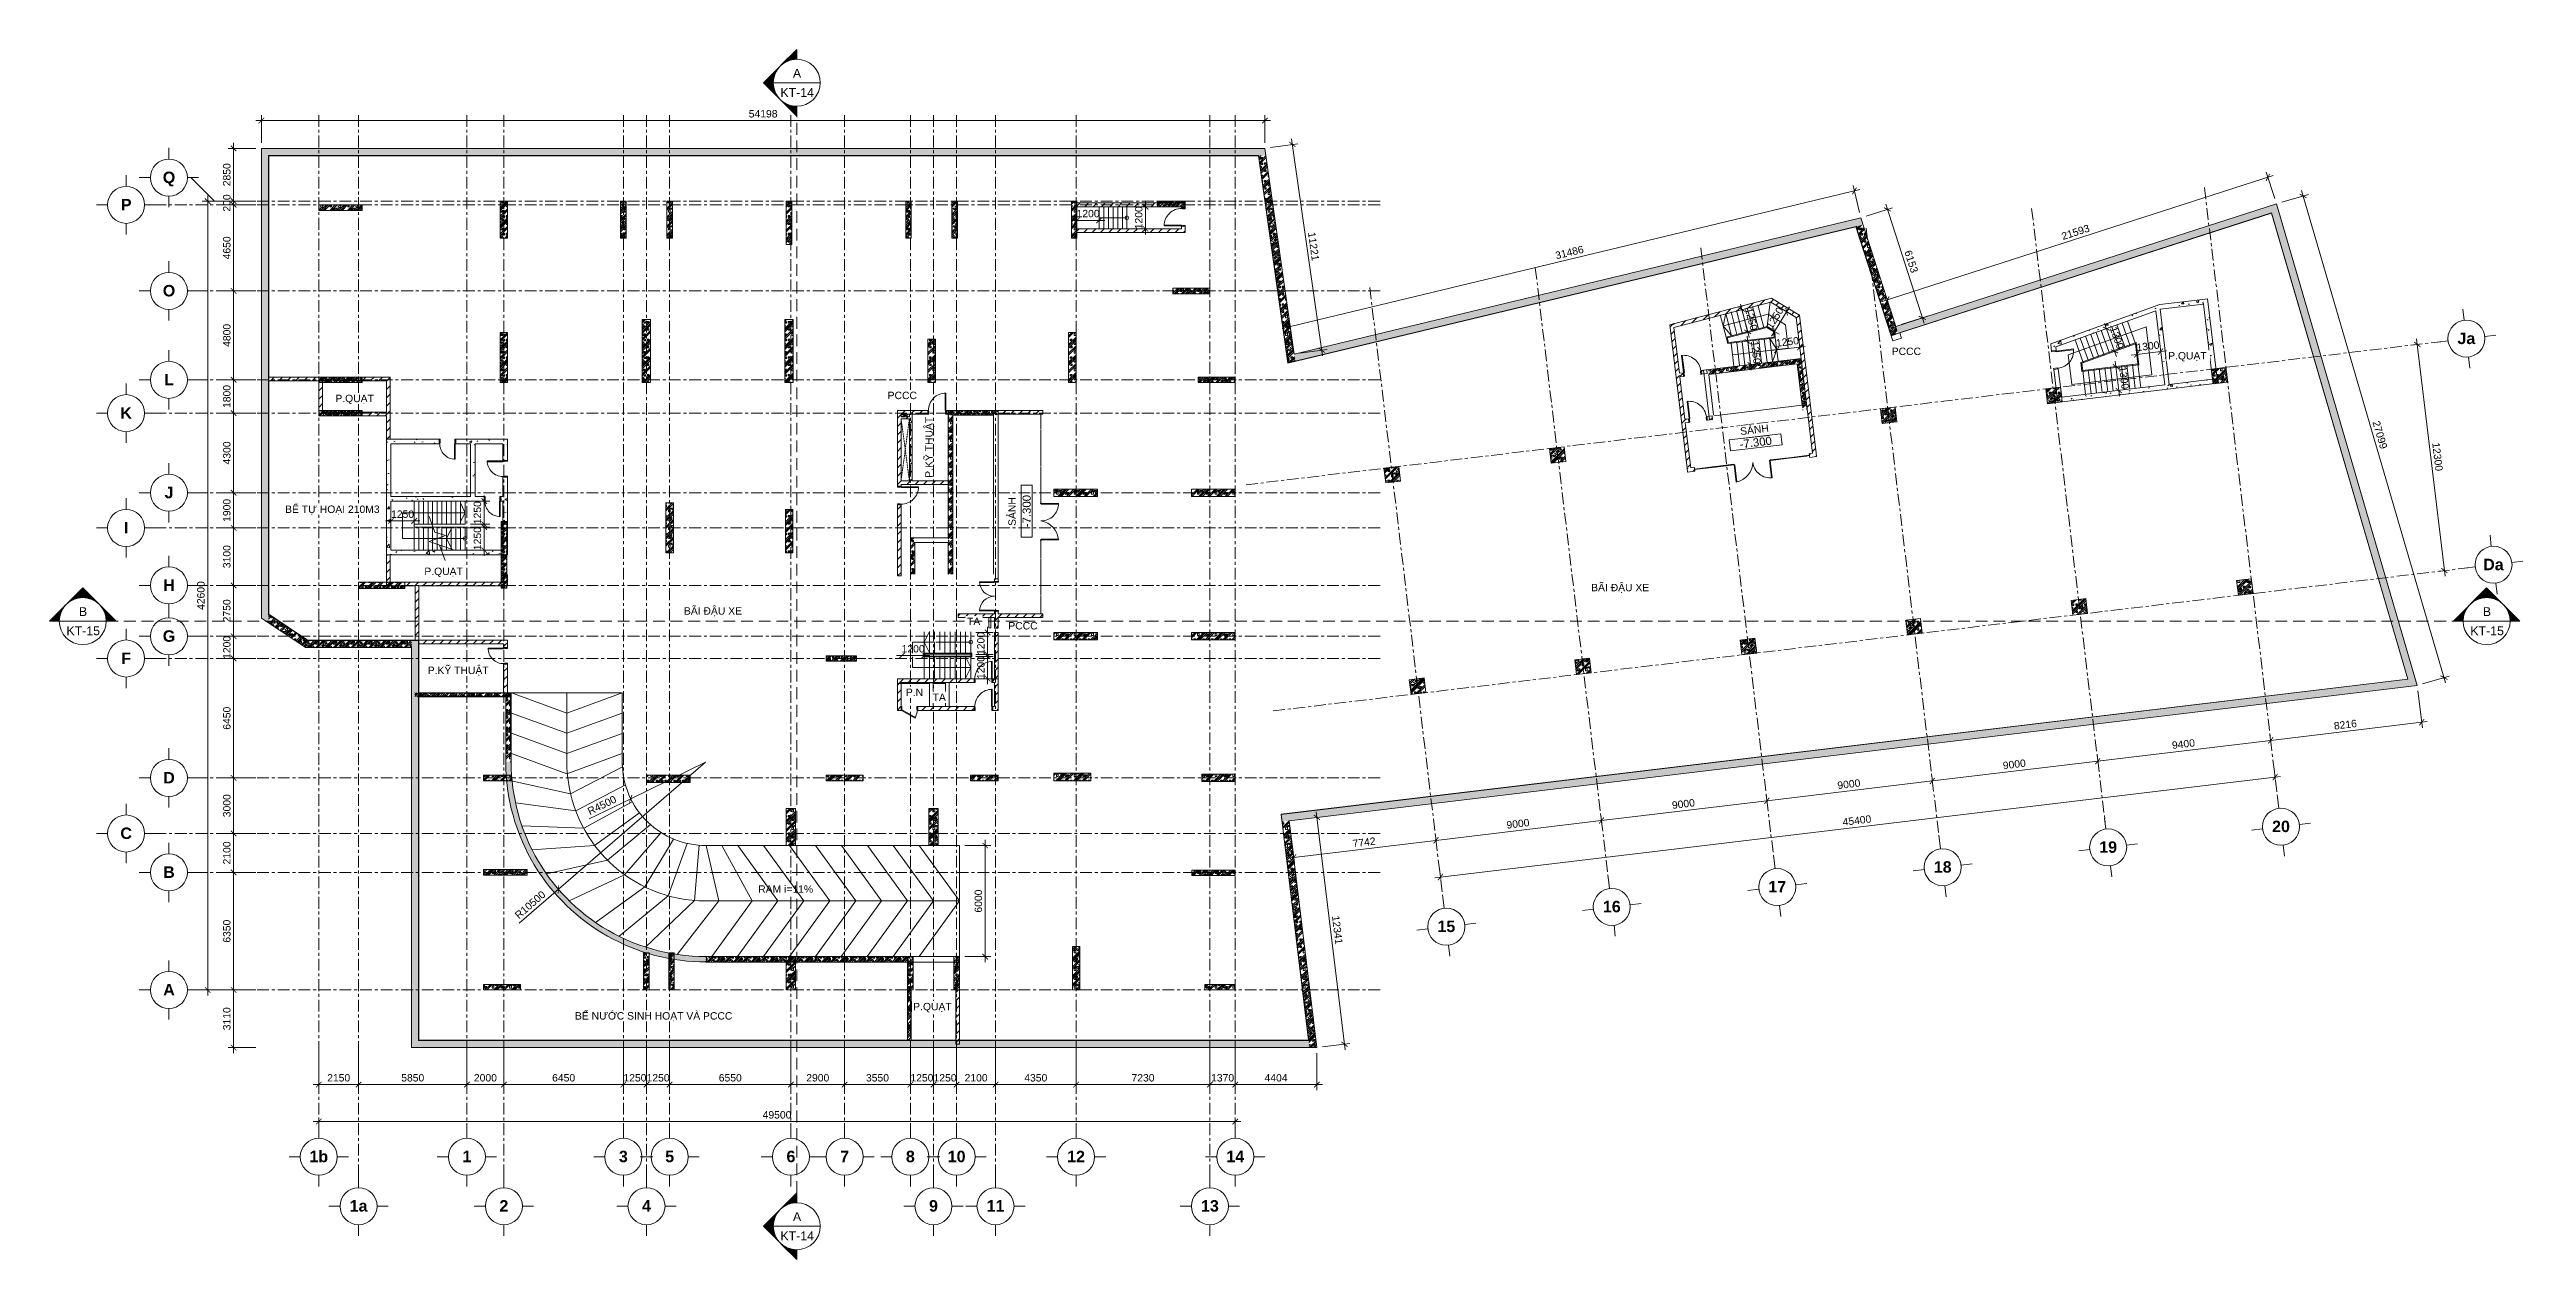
# Model space of a CAD drawing. Header units: millimetres. Extents: x -23040 to 110735, y -14554 to 50786.
import ezdxf
from ezdxf.enums import TextEntityAlignment as Align

# ---------------------------------------------------------------- set-up
doc = ezdxf.new("R2010")
doc.units = ezdxf.units.MM
for name, pattern in [('Dash', [6.35, 3.175, -3.175]), ('Grid Line', [22.225, 12.7, -3.175, 3.175, -3.175]), ('HIDDEN2', [4.7625, 3.175, -1.5875])]:
    doc.linetypes.add(name, pattern=pattern)
for name, color, linetype, lineweight in [('A-DETL', 83, 'Continuous', 5), ('A-DETL-GENF', 31, 'Continuous', 5), ('A-DETL-GENF-HDLN', 161, 'Dash', 5), ('A-DETL-THIN', 151, 'Continuous', 5), ('A-GLAZ-CWMG', 55, 'Continuous', 5), ('CHU', 181, 'Continuous', 5), ('CUA', 31, 'Continuous', 9), ('DIM', 1, 'Continuous', 5), ('G-ANNO-SYMB', 111, 'Continuous', 5), ('HATCH-TUONG', 152, 'Continuous', 9), ('KH', 6, 'Continuous', 5), ('KI-HIEU-1', 151, 'Continuous', 9), ('KINH', 152, 'Continuous', 5), ('NET CAT', 3, 'Continuous', 5), ('NET-CAT', 3, 'Continuous', 9), ('NET-THAY', 2, 'Continuous', 15), ('THIET BI', 44, 'Continuous', 5), ('TRUC', 225, 'Continuous', 5)]:
    doc.layers.add(name, color=color, linetype=linetype, lineweight=lineweight)
doc.styles.add('Arial', font='arial_1.ttf', dxfattribs={"height": 476.25})
doc.styles.add('Arial_14', font='arial_1.ttf', dxfattribs={"height": 400})
doc.styles.add('Arial_2', font='arial_1.ttf', dxfattribs={"height": 400})
doc.styles.add('Arial_B', font='arialbd_1.ttf', dxfattribs={"height": 619.047619})
doc.styles.add('TA1', font='arial_1.ttf')
doc.dimstyles.new('D_200_KTx2', dxfattribs={"dimtxt": 400, "dimasz": 300, "dimexe": 300, "dimexo": 300, "dimgap": 160, "dimtad": 1, "dimdec": 0, "dimzin": 9, "dimtxsty": 'TA1', "dimblk": 'ARCHTICK', "dimcen": 1, "dimdle": 300, "dimclrd": 256, "dimclre": 256, "dimclrt": 7, "dimadec": 0, "dimazin": 0, "dimtfac": 1, "dimtdec": 0, "dimtix": 1, "dimtmove": 1, "dimatfit": 3, "dimldrblk": 'ARCHTICK', "dimfxl": 0, "dimtolj": 1, "dimtzin": 0, "dimlwd": -1, "dimlwe": -1, "dimarcsym": 0})
pattern_1 = [(45, (95.25, 0), (-476.2456, 476.2456), []), (45, (190.5, 0), (-476.2456, 476.2456), []), (45, (0, 0), (-476.2456, 476.2456), []), (45, (476.25, 0), (-476.2456, 476.2456), []), (45, (571.5, 0), (-476.2456, 476.2456), []), (0, (381, 95.25), (0, 952.5), [95.25, -857.25]), (0, (476.25, 190.5), (0, 952.5), [95.25, -857.25]), (45, (381, 95.25), (0, 952.4912), [134.683, -1212.342]), (45, (476.25, 95.25), (0, 952.4912), [134.683, -1212.342]), (0, (381, 95.25), (0, 952.5), [95.25, -857.25]), (90, (-95.25, 95.25), (-952.5, 6e-14), [95.25, -857.25]), (90, (0, 95.25), (-952.5, 6e-14), [190.5, -762]), (45, (-95.25, 190.5), (0, 952.4912), [134.683, -1212.342]), (90, (762, 381), (-952.5, 6e-14), [95.25, -857.25]), (0, (666.75, 381), (0, 952.5), [95.25, -857.25]), (45, (666.75, 381), (0, 952.4912), [134.683, -1212.342]), (0, (857.25, 95.25), (0, 952.5), [95.25, -857.25]), (0, (857.25, 571.5), (0, 952.5), [95.25, -857.25]), (90, (1047.75, 666.75), (-952.5, 6e-14), [95.25, -857.25]), (45, (857.25, 571.5), (0, 952.4912), [269.367, -1077.658]), (45, (952.5, 571.5), (0, 952.4912), [134.683, -1212.342]), (45, (1143, 762), (0, 952.4912), [134.683, -1212.342]), (0, (1143, 857.25), (0, 952.5), [95.25, -857.25]), (90, (1143, 762), (-952.5, 6e-14), [95.25, -857.25]), (0, (476.25, 762), (0, 952.5), [95.25, -857.25]), (0, (666.75, 857.25), (0, 952.5), [95.25, -857.25]), (90, (571.5, 762), (-952.5, 6e-14), [95.25, -857.25]), (90, (666.75, 762), (-952.5, 6e-14), [95.25, -857.25]), (45, (476.25, 762), (0, 952.4912), [134.683, -1212.342]), (45, (666.75, 762), (0, 952.4912), [134.683, -1212.342]), (135, (119, 214.8), (-952.4912, 6e-14), [134.683, -1212.342]), (135, (238.1, 333.4), (-952.4912, 6e-14), [134.683, -1212.342]), (135, (309.56, 404.8), (-952.4912, 6e-14), [134.683, -1212.342]), (135, (333.4, 428.6), (-952.4912, 6e-14), [134.683, -1212.342]), (135, (381, 476.25), (-952.4912, 6e-14), [134.683, -1212.342]), (135, (404.8, 500.06), (-952.4912, 6e-14), [134.683, -1212.342]), (135, (476.25, 571.5), (-952.4912, 6e-14), [134.683, -1212.342]), (135, (523.9, 619.1), (-952.4912, 6e-14), [134.683, -1212.342]), (45, (119, 214.8), (0, 952.4912), [95.25, -1251.775]), (45, (238.1, 333.4), (0, 952.4912), [67.361, -1279.665]), (45, (404.8, 500.06), (0, 952.4912), [67.361, -1279.665]), (45, (309.56, 595.3), (0, 952.4912), [67.361, -1279.665]), (45, (476.25, 571.5), (0, 952.4912), [67.361, -1279.665]), (45, (381, 666.75), (0, 952.4912), [67.361, -1279.665]), (0, (24.2, 309.5), (0, 952.5), [190.043, -762.457]), (0, (238.1, 523.9), (0, 952.5), [95.25, -857.25])]
pattern_2 = [(45, (0, 0), (-224.5064, 224.5064), [])]
pattern_3 = [(50, (0, 0), (1457.472, -127.512), [152.4, -1676.4]), (355, (0, 0), (-281.942, 1528.454), [121.92, -1341.12]), (100.451, (121.5, -10.6), (1175.541, 1400.933), [129.52, -1424.72]), (46.184, (0, 406.4), (2168.632, -336.342), [228.6, -2514.6]), (96.636, (180.7, 378.4), (1899.22, 1979.42), [194.28, -2137.08]), (351.184, (0, 406.4), (1899.24, 1979.4), [182.88, -2011.68]), (21, (203.2, 304.8), (1212.915, -818.121), [152.4, -1676.4]), (326, (203.2, 304.8), (494.417, 1473.504), [121.92, -1341.12]), (71.451, (304.3, 236.6), (1707.337, 655.37), [129.52, -1424.72]), (37.5, (0, 0), (24.7094, 676.4402), [67.056, -1257.808, 67.056, -1294.384, -1346.2]), (37.5, (0, 0), (24.7094, 676.4402), [-2686.304, 67.056, -1279.144]), (7.5, (0, 0), (534.558, 801.444), [67.056, -709.168, 67.056, -1227.328, -513.08]), (7.5, (0, 0), (534.558, 801.444), [-2070.608, 67.056, -446.024]), (327.5, (-453.14, 0), (1084.7275, -45.8312), [67.056, -440.944, 67.056, -1517.904, -2103.12]), (327.5, (-453.14, 0), (1084.7275, -45.8312), [-2092.96, 67.056, -2036.064]), (317.5, (-656.3, 0), (1185.035, 203.4135), [67.056, -593.344, 67.056, -985.52, -1493.52]), (317.5, (-656.3, 0), (1185.035, 203.4135), [-1712.976, 67.056, -1426.464])]
pattern_4 = [(45, (-5.95, 49.65), (-224.5064, 224.5064), [])]
pattern_5 = [(45, (-50, 0), (-224.5064, 224.5064), [])]
pattern_6 = [(45, (95.25, 6e-13), (-476.246, 476.246), []), (45, (190.5, 6e-13), (-476.246, 476.246), []), (45, (1e-11, 6e-13), (-476.246, 476.246), []), (45, (476.25, 6e-13), (-476.246, 476.246), []), (45, (571.5, 6e-13), (-476.246, 476.246), []), (0, (381, 95.25), (0, 952.5), [95.25, -857.25]), (0, (476.25, 190.5), (0, 952.5), [95.25, -857.25]), (45, (381, 95.25), (0, 952.491), [134.684, -1212.342]), (45, (476.25, 95.25), (0, 952.491), [134.684, -1212.342]), (0, (381, 95.25), (0, 952.5), [95.25, -857.25]), (90, (-95.25, 95.25), (-952.5, 6e-14), [95.25, -857.25]), (90, (1e-11, 95.25), (-952.5, 6e-14), [190.5, -762]), (45, (-95.25, 190.5), (0, 952.491), [134.684, -1212.342]), (90, (762, 381), (-952.5, 6e-14), [95.25, -857.25]), (0, (666.75, 381), (0, 952.5), [95.25, -857.25]), (45, (666.75, 381), (0, 952.491), [134.683, -1212.342]), (0, (857.25, 95.25), (0, 952.5), [95.25, -857.25]), (0, (857.25, 571.5), (0, 952.5), [95.25, -857.25]), (90, (1047.75, 666.75), (-952.5, 6e-14), [95.25, -857.25]), (45, (857.25, 571.5), (0, 952.491), [269.367, -1077.66]), (45, (952.5, 571.5), (0, 952.491), [134.683, -1212.342]), (45, (1143, 762), (0, 952.491), [134.684, -1212.342]), (0, (1143, 857.25), (0, 952.5), [95.25, -857.25]), (90, (1143, 762), (-952.5, 6e-14), [95.25, -857.25]), (0, (476.25, 762), (0, 952.5), [95.25, -857.25]), (0, (666.75, 857.25), (0, 952.5), [95.25, -857.25]), (90, (571.5, 762), (-952.5, 6e-14), [95.25, -857.25]), (90, (666.75, 762), (-952.5, 6e-14), [95.25, -857.25]), (45, (476.25, 762), (0, 952.491), [134.684, -1212.342]), (45, (666.75, 762), (0, 952.491), [134.683, -1212.342]), (135, (119, 214.8), (-952.491, 6e-14), [134.684, -1212.342]), (135, (238.1, 333.4), (-952.491, 6e-14), [134.684, -1212.342]), (135, (309.56, 404.8), (-952.491, 6e-14), [134.684, -1212.342]), (135, (333.4, 428.6), (-952.491, 6e-14), [134.683, -1212.342]), (135, (381, 476.25), (-952.491, 6e-14), [134.683, -1212.342]), (135, (404.8, 500.06), (-952.491, 6e-14), [134.684, -1212.342]), (135, (476.25, 571.5), (-952.491, 6e-14), [134.683, -1212.342]), (135, (523.9, 619.1), (-952.491, 6e-14), [134.684, -1212.342]), (45, (119, 214.8), (0, 952.491), [95.25, -1251.776]), (45, (238.1, 333.4), (0, 952.491), [67.36, -1279.665]), (45, (404.8, 500.06), (0, 952.491), [67.36, -1279.665]), (45, (309.56, 595.3), (0, 952.491), [67.36, -1279.665]), (45, (476.25, 571.5), (0, 952.491), [67.36, -1279.665]), (45, (381, 666.75), (0, 952.491), [67.36, -1279.665]), (0, (24.2, 309.5), (0, 952.5), [190.043, -762.457]), (0, (238.1, 523.9), (0, 952.5), [95.25, -857.25])]

msp = doc.modelspace()

# ---------------------------------------------------------------- texts
at = {"layer": 'CHU', "color": 7, "char_height": 400, "attachment_point": 1, "rotation": 90, "line_spacing_factor": 0.936439, "style": 'Arial_2', "bg_fill": 3, "box_fill_scale": 1.25, "bg_fill_color": 256, "bg_fill_true_color": 13158600, "bg_fill_transparency": 0}
for s, insert, width in [('\\pt2540,5080,7620,10160,12700,15240,17780,20320,22860,25400,27940,30480,33020,35560,38100,40640,43180,45720,48260,50800,53340,55880,58420,60960,63500,66040,68580,71120,73660,76200,78740,81280;P.KỸ THUẬT', (24255.9, 27660.4), 3393.6), ('\\pt2540,5080,7620,10160,12700,15240,17780,20320,22860,25400,27940,30480,33020,35560,38100,40640,43180,45720,48260,50800,53340,55880,58420,60960,63500,66040,68580,71120,73660,76200,78740,81280;SẢNH', (28744.1, 25059.2), 1616)]:
    msp.add_mtext(s, dxfattribs=dict(at, insert=insert, width=width))
at = {"layer": 'G-ANNO-SYMB', "attachment_point": 2, "line_spacing_factor": 0.941778, "style": 'Arial'}
for s, insert, char_height, width in [('A', (17331.8, 49743.2), 476.2, 443.133), ('KT-14', (17339.8, 48704.1), 476.25, 2240.682), ('B', (-21227.8, 20672.3), 476.2, 443.133), ('B', (108601.6, 20672.3), 476.2, 443.133), ('KT-15', (-21219.8, 19633.2), 476.25, 2240.682), ('KT-15', (108609.7, 19633.2), 476.25, 2240.682), ('A', (17331.8, -12004.2), 476.2, 443.133), ('KT-14', (17339.8, -13043.3), 476.25, 2240.682)]:
    msp.add_mtext(s, dxfattribs=dict(at, insert=insert, char_height=char_height, width=width))
at = {"layer": 'KH', "attachment_point": 2, "line_spacing_factor": 0.941778, "style": 'Arial_B'}
for s, insert, char_height, width in [('\\fArial|b1|i0|c0|p34|;Q', (-16587.2, 44192.4), 619.048, 785.949), ('\\fArial|b1|i0|c0|p34|;P', (-18901.9, 42722.4), 619.048, 668.424), ('\\fArial|b1|i0|c0|p34|;O', (-16587.2, 38072.4), 619.048, 785.949), ('Ja', (107488.1, 35498.8), 619.05, 1116.488), ('\\fArial|b1|i0|c0|p34|;L', (-16587.2, 33272.4), 619.048, 617.007), ('\\fArial|b1|i0|c0|p34|;K', (-18901.9, 31472.4), 619.048, 727.186), ('\\fArial|b1|i0|c0|p34|;J', (-16587.2, 27172.4), 619.048, 558.244), ('\\fArial|b1|i0|c0|p34|;I', (-18901.9, 25272.4), 619.048, 279.122), ('Da', (108951, 23286.1), 619.05, 1285.43), ('\\fArial|b1|i0|c0|p34|;H', (-16587.2, 22172.4), 619.048, 727.186), ('\\fArial|b1|i0|c0|p34|;G', (-16587.2, 19422.4), 619.048, 785.949), ('\\fArial|b1|i0|c0|p34|;F', (-18901.9, 18222.4), 619.048, 617.007), ('\\fArial|b1|i0|c0|p34|;D', (-16587.2, 11772.4), 619.048, 727.186), ('\\fArial|b1|i0|c0|p34|;C', (-18901.9, 8772.4), 619.048, 727.186), ('19', (88143.6, 8025.2), 619.05, 1116.488), ('20', (97476.8, 9143.1), 619.05, 1116.488), ('18', (79207.4, 6954.7), 619.05, 1116.488), ('\\fArial|b1|i0|c0|p34|;B', (-16587.2, 6672.4), 619.048, 727.186), ('17', (70271.3, 5884.3), 619.05, 1116.488), ('16', (61335.2, 4813.9), 619.05, 1116.488), ('15', (52399.1, 3743.5), 619.05, 1116.488), ('\\fArial|b1|i0|c0|p34|;A', (-16587.2, 322.4), 619.048, 705.15), ('1b', (-8499.2, -8682.2), 619.05, 1175.251), ('\\fArial|b1|i0|c0|p34|;1', (-499.2, -8682.2), 619.048, 558.244), ('\\fArial|b1|i0|c0|p34|;3', (7950.8, -8682.2), 619.048, 558.244), ('\\fArial|b1|i0|c0|p34|;5', (10450.8, -8682.2), 619.048, 558.244), ('\\fArial|b1|i0|c0|p34|;6', (17000.8, -8682.2), 619.048, 558.244), ('\\fArial|b1|i0|c0|p34|;7', (19900.8, -8682.2), 619.048, 558.244), ('\\fArial|b1|i0|c0|p34|;8', (23450.8, -8682.2), 619.048, 558.244), ('10', (25950.8, -8682.2), 619.05, 1116.488), ('12', (32400.8, -8682.2), 619.05, 1116.488), ('14', (41000.8, -8682.2), 619.05, 1116.488), ('1a', (-6349.2, -11349.8), 619.05, 1116.488), ('\\fArial|b1|i0|c0|p34|;2', (1500.8, -11349.8), 619.048, 558.244), ('\\fArial|b1|i0|c0|p34|;4', (9200.8, -11349.8), 619.048, 558.244), ('\\fArial|b1|i0|c0|p34|;9', (24700.8, -11349.8), 619.048, 558.244), ('11', (28050.8, -11349.8), 619.05, 1116.488), ('13', (39630.8, -11349.8), 619.05, 1116.488)]:
    msp.add_mtext(s, dxfattribs=dict(at, insert=insert, char_height=char_height, width=width))

# ---------------------------------------------------------------- blocks, each defined once
blk = doc.blocks.new('THANG  BO 3 - THANG  BO 3-371141-MẶT BẰNG HẦM 2')
at = {"layer": 'A-DETL-GENF'}
for p, q in [((46288, 18876), (45971, 20086)), ((46578, 18952), (46261, 20162)), ((46756, 18999), (46917, 20333)), ((44546, 18421), (44230, 19630)), ((44520, 19706), (44388, 19025)), ((44388, 19025), (46818, 19661)), ((44388, 19025), (44836, 18497)), ((44836, 18497), (44520, 19706)), ((44540, 18419), (46756, 18999)), ((44601, 18384), (46748, 18945)), ((45127, 18573), (44810, 19782)), ((45417, 18649), (45100, 19858)), ((45707, 18725), (45391, 19934)), ((45997, 18801), (45681, 20010)), ((47108, 18725), (46748, 18945)), ((47155, 18755), (46756, 18999)), ((46818, 19661), (47744, 19096)), ((47155, 18755), (47200, 18379)), ((47744, 19096), (47895, 17833)), ((67224, 18982), (63024, 17473)), ((65243, 17553), (64804, 18776)), ((65525, 17654), (65086, 18878)), ((65808, 17756), (65368, 18979)), ((66090, 17857), (65650, 19081)), ((66372, 17959), (65933, 19182)), ((66655, 18060), (66215, 19284)), ((67535, 16385), (67224, 18982)), ((44631, 18071), (44540, 18419)), ((44669, 18126), (44601, 18384)), ((47200, 18379), (44631, 18071)), ((47144, 18423), (44669, 18126)), ((44817, 18093), (44966, 16852)), ((47895, 17833), (44892, 17473)), ((45115, 18129), (45264, 16888)), ((45413, 18165), (45562, 16924)), ((45711, 18201), (45860, 16959)), ((46009, 18236), (46157, 16995)), ((46306, 18272), (46455, 17031)), ((46604, 18308), (46753, 17067)), ((46902, 18344), (47274, 17759)), ((46902, 18344), (47051, 17102)), ((47274, 17759), (47051, 17102)), ((47108, 18725), (47144, 18423)), ((47200, 18379), (47349, 17138)), ((63024, 17473), (63216, 15868)), ((63831, 17046), (63392, 18269)), ((64114, 17147), (63674, 18371)), ((66697, 18128), (63704, 17053)), ((66655, 18060), (63758, 17019)), ((64396, 17249), (63957, 18472)), ((64678, 17350), (64239, 18574)), ((64961, 17452), (64521, 18675)), ((66785, 16975), (66655, 18060)), ((66840, 16931), (66697, 18128)), ((63216, 15868), (67535, 16385)), ((63704, 17053), (63762, 16562)), ((63758, 17019), (63806, 16618)), ((63762, 16562), (66840, 16931)), ((63806, 16618), (66785, 16975)), ((63806, 16618), (63961, 15327)), ((64104, 16654), (64258, 15363)), ((64402, 16689), (64556, 15399)), ((64700, 16725), (64854, 15434)), ((64997, 16761), (65152, 15470)), ((65295, 16796), (65450, 15506)), ((65593, 16832), (65748, 15541)), ((65891, 16868), (66046, 15577)), ((66189, 16903), (66344, 15613)), ((66487, 16939), (66641, 15648)), ((66785, 16975), (66939, 15684)), ((1781, 1956), (607, 1956)), ((607, 1956), (607, 1352)), ((1181, 1152), (1181, 1352)), ((1181, 1352), (3801, 1352)), ((1511, 2526), (1231, 1956)), ((1231, 2502), (1231, 2)), ((1231, 1956), (1511, 1380)), ((1511, 2502), (1511, 1352)), ((1791, 2502), (1791, 2113)), ((1791, 1928), (1791, 1352)), ((1792, 2113), (1792, 2502)), ((1792, 2502), (1792, 2113)), ((3751, 1956), (1867, 1956)), ((1867, 1956), (3751, 1956)), ((3751, 1956), (1867, 1956)), ((2071, 2502), (2071, 1511)), ((2351, 2502), (2351, 1352)), ((2631, 2502), (2631, 1352)), ((2911, 2502), (2911, 1352)), ((3191, 2502), (3191, 1352)), ((3471, 2502), (3471, 1348)), ((3751, 2502), (3751, 1298)), ((3801, 1352), (3801, 1152)), ((607, 1152), (607, 577)), ((607, 577), (3751, 577)), ((3801, 1152), (1181, 1152)), ((1231, 1202), (1231, 1302)), ((1231, 1302), (3751, 1302)), ((3751, 1202), (1231, 1202)), ((1511, 1152), (1511, 2)), ((1791, 1152), (1791, 2)), ((2071, 1152), (2071, 2)), ((2351, 1152), (2351, 2)), ((2631, 1156), (2631, 5)), ((2911, 1156), (2911, 5)), ((3191, 1156), (3191, 5)), ((3471, 1156), (3471, 6)), ((3751, 577), (3471, 1152)), ((3471, 6), (3751, 577)), ((3751, 1302), (3751, 1202)), ((3751, 1156), (3751, 5))]:
    blk.add_line(p, q, dxfattribs=at)
for centre in [(3751, 1956), (3752, 1956), (3752, 1956)]:
    blk.add_circle(centre, 100, dxfattribs=at)
blk = doc.blocks.new('THANG  BO 4 - THANG  BO 4-372770-MẶT BẰNG HẦM 2')
at = {"layer": 'A-DETL-GENF'}
for p, q in [((34201, 41092), (34201, 42292)), ((35701, 41692), (34201, 41692)), ((34451, 41092), (34451, 42292)), ((34701, 41092), (34701, 42292)), ((34951, 41092), (34951, 42292)), ((35201, 41092), (35201, 42292)), ((35451, 41092), (35451, 42292)), ((35701, 41092), (35701, 42292)), ((-3424, 24367), (-3424, 25767)), ((-3424, 25767), (-49, 25767)), ((-2799, 25142), (-2799, 26392)), ((-2799, 26392), (-2799, 25142)), ((-2549, 25142), (-2549, 26392)), ((-2549, 26392), (-2549, 25142)), ((-2299, 25142), (-2299, 26392)), ((-2299, 26392), (-2299, 25142)), ((-2049, 25142), (-2049, 26392)), ((-2049, 26392), (-2049, 25142)), ((-1981, 25556), (-1676, 24719)), ((-1799, 25142), (-1799, 26392)), ((-1799, 26392), (-1799, 25142)), ((-1549, 25142), (-1549, 26392)), ((-1549, 26392), (-1549, 25142)), ((-1299, 25142), (-1299, 26392)), ((-1299, 26392), (-1299, 25142)), ((-1049, 25142), (-1049, 26392)), ((-1049, 26392), (-1049, 25142)), ((-799, 25142), (-799, 26392)), ((-799, 26392), (-799, 25142)), ((-549, 25142), (-549, 26392)), ((-549, 26392), (-549, 25142)), ((-311, 25251), (-49, 25767)), ((-299, 25142), (-299, 26392)), ((-299, 26392), (-299, 25142)), ((-49, 25767), (-294, 26291)), ((-49, 26392), (-49, 25142)), ((-48, 24367), (-3424, 24367)), ((-2798, 24992), (-2799, 25142)), ((-49, 25142), (-2799, 25142)), ((-48, 24992), (-2798, 24992)), ((-2798, 24992), (-2798, 23742)), ((-2798, 23742), (-2798, 24992)), ((-2548, 24992), (-2548, 23742)), ((-2548, 23742), (-2548, 24992)), ((-2298, 24992), (-2298, 23742)), ((-2298, 23742), (-2298, 24992)), ((-2048, 24992), (-2048, 23742)), ((-2048, 23742), (-2048, 24992)), ((-1108, 24527), (-1989, 24207)), ((-1989, 24207), (-613, 23742)), ((-1798, 24992), (-1798, 24276)), ((-1798, 24276), (-1798, 24992)), ((-1798, 24276), (-1798, 24142)), ((-1798, 24142), (-1798, 24276)), ((-1798, 24142), (-1798, 23742)), ((-1798, 23742), (-1798, 24142)), ((-1676, 24719), (-1108, 24527)), ((-1548, 24992), (-1548, 24676)), ((-1548, 24676), (-1548, 24992)), ((-1548, 24676), (-1548, 24367)), ((-1548, 24367), (-1548, 24676)), ((-1548, 24367), (-1548, 23742)), ((-1548, 23742), (-1548, 24367)), ((-1298, 24992), (-1298, 24592)), ((-1298, 24592), (-1298, 24992)), ((-1298, 24592), (-1298, 24458)), ((-1298, 24458), (-1298, 24592)), ((-1298, 24458), (-1298, 23742)), ((-1298, 23742), (-1298, 24458)), ((-1048, 24992), (-1048, 23742)), ((-1048, 23742), (-1048, 24992)), ((-1048, 24367), (-802, 24891)), ((-730, 23742), (-1048, 24367)), ((-798, 24992), (-798, 23742)), ((-798, 23742), (-798, 24992)), ((-548, 24992), (-548, 23742)), ((-548, 23742), (-548, 24992)), ((-298, 24992), (-298, 23742)), ((-298, 23742), (-298, 24992)), ((-48, 23742), (-48, 24992)), ((-48, 23742), (-48, 24992)), ((-1548, 24058), (-1548, 23742)), ((-1548, 23742), (-1548, 24058)), ((-1420, 24015), (-1115, 23178))]:
    blk.add_line(p, q, dxfattribs=at)
for centre in [(35701, 41692), (-48, 24375)]:
    blk.add_circle(centre, 100, dxfattribs=at)
blk = doc.blocks.new('A$C3BC061EB')
at = {"layer": 'CUA', "lineweight": 5}
for p, q in [((34380, 1738), (34350, 1734)), ((34354, 1705), (34350, 1734)), ((34384, 1708), (34354, 1705)), ((34380, 1738), (34384, 1708)), ((36336, 1972), (36366, 1976)), ((36336, 1972), (36340, 1942)), ((36340, 1942), (36369, 1946)), ((36369, 1946), (36366, 1976)), ((-3035, -350), (-3065, -350)), ((-3065, -380), (-3065, -350)), ((-3065, -380), (-3035, -380)), ((-3035, -380), (-3035, -350)), ((-3065, -2350), (-3035, -2350)), ((-3065, -2350), (-3065, -2380)), ((-3035, -2380), (-3065, -2380)), ((-3035, -2350), (-3035, -2380))]:
    blk.add_line(p, q, dxfattribs=at)
at = {"layer": 'CUA'}
for p, q in [((34424, 1713), (34385, 1708)), ((34385, 1708), (34496, 777)), ((34536, 782), (34424, 1713)), ((36299, 1938), (36339, 1942)), ((36410, 1006), (36299, 1938)), ((36339, 1942), (36450, 1011)), ((34496, 777), (34536, 782)), ((36450, 1011), (36410, 1006)), ((-3035, -421), (-3035, -381)), ((-3035, -381), (-2097, -381)), ((-2097, -421), (-3035, -421)), ((-2097, -381), (-2097, -421)), ((-3035, -2309), (-3035, -2349)), ((-2097, -2309), (-3035, -2309)), ((-3035, -2349), (-2097, -2349)), ((-2097, -2349), (-2097, -2309))]:
    blk.add_line(p, q, dxfattribs=at)
for centre, radius, start, end in [((34291, 1874), 1116, 280.58482, 358.21732), ((36339, 1942), 938, 186.33065, 276.83065), ((-3035, -381), 938, 269.5, 0), ((-3210, -2422), 1116, 3.75417, 81.38667)]:
    blk.add_arc(centre, radius, start, end, dxfattribs=at)
blk = doc.blocks.new('_ArchTick')
at = {"color": 0, "const_width": 0.15}
blk.add_lwpolyline([(-0.5, -0.5), (0.5, 0.5)], dxfattribs=at)
blk = doc.blocks.new('*D37')
at = {"layer": 'Defpoints', "color": 0, "transparency": 16777216}
for p in [(-599, 26400), (436, 26400), (-599, 25150)]:
    blk.add_point(p, dxfattribs=at)
at = {"layer": 'DIM', "transparency": 16777216}
for p, q in [((-299, 26400), (736, 26400)), ((436, 26400), (436, 26700)), ((436, 25150), (436, 26400)), ((-299, 25150), (736, 25150)), ((436, 25150), (436, 24850))]:
    blk.add_line(p, q, dxfattribs=at)
at = {"layer": 'DIM', "transparency": 16777216, "xscale": 300, "yscale": 300, "zscale": 300}
for p, rotation in [((436, 26400), 270), ((436, 25150), 90)]:
    blk.add_blockref('_ArchTick', p, dxfattribs=dict(at, rotation=rotation))
at = {"layer": 'DIM', "color": 7, "transparency": 16777216, "insert": (71, 25775), "char_height": 400, "attachment_point": 5, "rotation": 90, "style": 'TA1'}
blk.add_mtext('\\A1;1250', dxfattribs=at)
blk = doc.blocks.new('*D38')
at = {"layer": 'Defpoints', "color": 0, "transparency": 16777216}
for p in [(-599, 25000), (-599, 23750), (436, 23750)]:
    blk.add_point(p, dxfattribs=at)
at = {"layer": 'DIM', "transparency": 16777216}
for p, q in [((-299, 25000), (736, 25000)), ((436, 25000), (436, 25300)), ((436, 25000), (436, 23750)), ((-299, 23750), (736, 23750)), ((436, 23750), (436, 23450))]:
    blk.add_line(p, q, dxfattribs=at)
at = {"layer": 'DIM', "transparency": 16777216, "xscale": 300, "yscale": 300, "zscale": 300}
for p, rotation in [((436, 25000), 270), ((436, 23750), 90)]:
    blk.add_blockref('_ArchTick', p, dxfattribs=dict(at, rotation=rotation))
at = {"layer": 'DIM', "color": 7, "transparency": 16777216, "insert": (71, 24375), "char_height": 400, "attachment_point": 5, "rotation": 90, "style": 'TA1'}
blk.add_mtext('\\A1;1250', dxfattribs=at)
blk = doc.blocks.new('*D39')
at = {"layer": 'Defpoints', "color": 0, "transparency": 16777216}
for p in [(26101, 7800), (27492, 7800), (26101, 1800)]:
    blk.add_point(p, dxfattribs=at)
at = {"layer": 'DIM', "transparency": 16777216}
for p, q in [((27492, 1500), (27492, 8100)), ((26401, 7800), (27792, 7800)), ((26401, 1800), (27792, 1800))]:
    blk.add_line(p, q, dxfattribs=at)
at = {"layer": 'DIM', "transparency": 16777216, "xscale": 300, "yscale": 300, "zscale": 300}
for p, rotation in [((27492, 7800), 90), ((27492, 1800), 270)]:
    blk.add_blockref('_ArchTick', p, dxfattribs=dict(at, rotation=rotation))
at = {"layer": 'DIM', "color": 7, "transparency": 16777216, "insert": (27128, 4800), "char_height": 400, "attachment_point": 5, "rotation": 90, "style": 'TA1'}
blk.add_mtext('\\A1;6000', dxfattribs=at)
blk = doc.blocks.new('*D40')
at = {"layer": 'Defpoints', "color": 0, "transparency": 16777216}
for p in [(26689, 18010), (27624, 18010), (26689, 16810)]:
    blk.add_point(p, dxfattribs=at)
at = {"layer": 'DIM', "transparency": 16777216}
for p, q in [((26989, 18010), (27924, 18010)), ((27624, 18010), (27624, 18310)), ((27624, 16810), (27624, 18010)), ((26989, 16810), (27924, 16810)), ((27624, 16810), (27624, 16510))]:
    blk.add_line(p, q, dxfattribs=at)
at = {"layer": 'DIM', "transparency": 16777216, "xscale": 300, "yscale": 300, "zscale": 300}
for p, rotation in [((27624, 18010), 270), ((27624, 16810), 90)]:
    blk.add_blockref('_ArchTick', p, dxfattribs=dict(at, rotation=rotation))
at = {"layer": 'DIM', "color": 7, "transparency": 16777216, "insert": (27260, 17410), "char_height": 400, "attachment_point": 5, "rotation": 90, "style": 'TA1'}
blk.add_mtext('\\A1;1200', dxfattribs=at)
blk = doc.blocks.new('*D41')
at = {"layer": 'Defpoints', "color": 0, "transparency": 16777216}
for p in [(26689, 19310), (27624, 19310), (26689, 18110)]:
    blk.add_point(p, dxfattribs=at)
at = {"layer": 'DIM', "transparency": 16777216}
for p, q in [((26989, 19310), (27924, 19310)), ((27624, 19310), (27624, 19610)), ((27624, 18110), (27624, 19310)), ((26989, 18110), (27924, 18110)), ((27624, 18110), (27624, 17810))]:
    blk.add_line(p, q, dxfattribs=at)
at = {"layer": 'DIM', "transparency": 16777216, "xscale": 300, "yscale": 300, "zscale": 300}
for p, rotation in [((27624, 19310), 270), ((27624, 18110), 90)]:
    blk.add_blockref('_ArchTick', p, dxfattribs=dict(at, rotation=rotation))
at = {"layer": 'DIM', "color": 7, "transparency": 16777216, "insert": (27260, 18710), "char_height": 400, "attachment_point": 5, "rotation": 90, "style": 'TA1'}
blk.add_mtext('\\A1;1200', dxfattribs=at)
blk = doc.blocks.new('*D42')
at = {"layer": 'Defpoints', "color": 0, "transparency": 16777216}
for p in [(23001, 18060), (23001, 18060), (24201, 18060)]:
    blk.add_point(p, dxfattribs=at)
at = {"layer": 'DIM', "transparency": 16777216}
for p, q in [((23001, 18060), (22701, 18060)), ((24201, 18060), (23001, 18060)), ((24201, 18060), (24501, 18060))]:
    blk.add_line(p, q, dxfattribs=at)
at = {"layer": 'DIM', "transparency": 16777216, "xscale": 300, "yscale": 300, "zscale": 300}
blk.add_blockref('_ArchTick', (23001, 18060), dxfattribs=at)
at = {"layer": 'DIM', "transparency": 16777216, "xscale": 300, "yscale": 300, "zscale": 300, "rotation": 180}
blk.add_blockref('_ArchTick', (24201, 18060), dxfattribs=at)
at = {"layer": 'DIM', "color": 7, "transparency": 16777216, "insert": (23601, 18424), "char_height": 400, "attachment_point": 5, "style": 'TA1'}
blk.add_mtext('\\A1;1200', dxfattribs=at)
blk = doc.blocks.new('*D43')
at = {"layer": 'Defpoints', "color": 0, "transparency": 16777216}
for p in [(68360, 36742), (68360, 36742), (68676, 35533)]:
    blk.add_point(p, dxfattribs=at)
at = {"layer": 'DIM', "transparency": 16777216}
for p, q in [((68360, 36742), (68284, 37032)), ((68676, 35533), (68360, 36742)), ((68676, 35533), (68752, 35242))]:
    blk.add_line(p, q, dxfattribs=at)
at = {"layer": 'DIM', "transparency": 16777216, "xscale": 300, "yscale": 300, "zscale": 300}
for p, rotation in [((68360, 36742), 284.6628127972338), ((68676, 35533), 104.6628127972337)]:
    blk.add_blockref('_ArchTick', p, dxfattribs=dict(at, rotation=rotation))
at = {"layer": 'DIM', "color": 7, "transparency": 16777216, "insert": (68870, 36230), "char_height": 400, "attachment_point": 5, "rotation": 284.66281, "style": 'TA1'}
blk.add_mtext('\\A1;1250', dxfattribs=at)
blk = doc.blocks.new('*D44')
at = {"layer": 'Defpoints', "color": 0, "transparency": 16777216}
for p in [(68680, 35009), (68829, 33768), (68829, 33768)]:
    blk.add_point(p, dxfattribs=at)
at = {"layer": 'DIM', "transparency": 16777216}
for p, q in [((68680, 35009), (68644, 35307)), ((68680, 35009), (68829, 33768)), ((68829, 33768), (68864, 33470))]:
    blk.add_line(p, q, dxfattribs=at)
at = {"layer": 'DIM', "transparency": 16777216, "xscale": 300, "yscale": 300, "zscale": 300}
for p, rotation in [((68680, 35009), 276.8424161083585), ((68829, 33768), 96.84241610835856)]:
    blk.add_blockref('_ArchTick', p, dxfattribs=dict(at, rotation=rotation))
at = {"layer": 'DIM', "color": 7, "transparency": 16777216, "insert": (69116, 34432), "char_height": 400, "attachment_point": 5, "rotation": 276.84242, "style": 'TA1'}
blk.add_mtext('\\A1;1250', dxfattribs=at)
blk = doc.blocks.new('*D45')
at = {"layer": 'Defpoints', "color": 0, "transparency": 16777216}
for p in [(70576, 36752), (70776, 36630), (69924, 35685)]:
    blk.add_point(p, dxfattribs=at)
at = {"layer": 'DIM', "transparency": 16777216}
for p, q in [((70124, 35563), (70776, 36630)), ((70776, 36630), (70932, 36886)), ((70832, 36595), (71032, 36473)), ((70124, 35563), (69968, 35307)), ((70180, 35529), (70380, 35407))]:
    blk.add_line(p, q, dxfattribs=at)
at = {"layer": 'DIM', "transparency": 16777216, "xscale": 300, "yscale": 300, "zscale": 300}
for p, rotation in [((70776, 36630), 238.5692311629327), ((70124, 35563), 58.56923116293272)]:
    blk.add_blockref('_ArchTick', p, dxfattribs=dict(at, rotation=rotation))
at = {"layer": 'DIM', "color": 7, "transparency": 16777216, "insert": (70139, 36286), "char_height": 400, "attachment_point": 5, "rotation": 58.56923, "style": 'TA1'}
blk.add_mtext('\\A1;1250', dxfattribs=at)
blk = doc.blocks.new('*D46')
at = {"layer": 'Defpoints', "color": 0, "transparency": 16777216}
for p in [(70244, 34567), (71485, 34716), (71485, 34716)]:
    blk.add_point(p, dxfattribs=at)
at = {"layer": 'DIM', "transparency": 16777216}
for p, q in [((70244, 34567), (69946, 34531)), ((70244, 34567), (71485, 34716)), ((71485, 34716), (71783, 34751))]:
    blk.add_line(p, q, dxfattribs=at)
at = {"layer": 'DIM', "transparency": 16777216, "xscale": 300, "yscale": 300, "zscale": 300}
for p, rotation in [((71485, 34716), 186.8306492592339), ((70244, 34567), 6.830649259233876)]:
    blk.add_blockref('_ArchTick', p, dxfattribs=dict(at, rotation=rotation))
at = {"layer": 'DIM', "color": 7, "transparency": 16777216, "insert": (70821, 35003), "char_height": 400, "attachment_point": 5, "rotation": 6.83065, "style": 'TA1'}
blk.add_mtext('\\A1;1250', dxfattribs=at)
blk = doc.blocks.new('*D47')
at = {"layer": 'Defpoints', "color": 0, "transparency": 16777216}
for p in [(88052, 35710), (88052, 35710), (88492, 34486)]:
    blk.add_point(p, dxfattribs=at)
at = {"layer": 'DIM', "transparency": 16777216}
for p, q in [((88052, 35710), (87951, 35992)), ((88492, 34486), (88052, 35710)), ((88492, 34486), (88593, 34204))]:
    blk.add_line(p, q, dxfattribs=at)
at = {"layer": 'DIM', "transparency": 16777216, "xscale": 300, "yscale": 300, "zscale": 300}
for p, rotation in [((88052, 35710), 289.7621072089743), ((88492, 34486), 109.7621072089742)]:
    blk.add_blockref('_ArchTick', p, dxfattribs=dict(at, rotation=rotation))
at = {"layer": 'DIM', "color": 7, "transparency": 16777216, "insert": (88615, 35221), "char_height": 400, "attachment_point": 5, "rotation": 289.76211, "style": 'TA1'}
blk.add_mtext('\\A1;1300', dxfattribs=at)
blk = doc.blocks.new('*D48')
at = {"layer": 'Defpoints', "color": 0, "transparency": 16777216}
for p in [(88559, 33664), (88714, 32373), (88714, 32373)]:
    blk.add_point(p, dxfattribs=at)
at = {"layer": 'DIM', "transparency": 16777216}
for p, q in [((88559, 33664), (88524, 33962)), ((88559, 33664), (88714, 32373)), ((88714, 32373), (88750, 32075))]:
    blk.add_line(p, q, dxfattribs=at)
at = {"layer": 'DIM', "transparency": 16777216, "xscale": 300, "yscale": 300, "zscale": 300}
for p, rotation in [((88559, 33664), 276.8306492592341), ((88714, 32373), 96.83064925923405)]:
    blk.add_blockref('_ArchTick', p, dxfattribs=dict(at, rotation=rotation))
at = {"layer": 'DIM', "color": 7, "transparency": 16777216, "insert": (88999, 33062), "char_height": 400, "attachment_point": 5, "rotation": 276.83065, "style": 'TA1'}
blk.add_mtext('\\A1;1300', dxfattribs=at)
blk = doc.blocks.new('*D49')
at = {"layer": 'Defpoints', "color": 0, "transparency": 16777216}
for p in [(89689, 34326), (90980, 34480), (90980, 34480)]:
    blk.add_point(p, dxfattribs=at)
at = {"layer": 'DIM', "transparency": 16777216}
for p, q in [((89689, 34326), (89391, 34290)), ((89689, 34326), (90980, 34480)), ((90980, 34480), (91277, 34516))]:
    blk.add_line(p, q, dxfattribs=at)
at = {"layer": 'DIM', "transparency": 16777216, "xscale": 300, "yscale": 300, "zscale": 300}
for p, rotation in [((89689, 34326), 6.830649259234116), ((90980, 34480), 186.8306492592341)]:
    blk.add_blockref('_ArchTick', p, dxfattribs=dict(at, rotation=rotation))
at = {"layer": 'DIM', "color": 7, "transparency": 16777216, "insert": (90291, 34765), "char_height": 400, "attachment_point": 5, "rotation": 6.83065, "style": 'TA1'}
blk.add_mtext('\\A1;1300', dxfattribs=at)
blk = doc.blocks.new('*D50')
at = {"layer": 'Defpoints', "color": 0, "transparency": 16777216}
for p in [(32451, 41562), (32451, 41100), (33651, 41100)]:
    blk.add_point(p, dxfattribs=at)
at = {"layer": 'DIM', "transparency": 16777216}
for p, q in [((32451, 41562), (32151, 41562)), ((32451, 41400), (32451, 41862)), ((33651, 41562), (32451, 41562)), ((33651, 41400), (33651, 41862)), ((33651, 41562), (33951, 41562))]:
    blk.add_line(p, q, dxfattribs=at)
at = {"layer": 'DIM', "transparency": 16777216, "xscale": 300, "yscale": 300, "zscale": 300}
blk.add_blockref('_ArchTick', (32451, 41562), dxfattribs=at)
at = {"layer": 'DIM', "transparency": 16777216, "xscale": 300, "yscale": 300, "zscale": 300, "rotation": 180}
blk.add_blockref('_ArchTick', (33651, 41562), dxfattribs=at)
at = {"layer": 'DIM', "color": 7, "transparency": 16777216, "insert": (33051, 41926), "char_height": 400, "attachment_point": 5, "style": 'TA1'}
blk.add_mtext('\\A1;1200', dxfattribs=at)
blk = doc.blocks.new('*D51')
at = {"layer": 'Defpoints', "color": 0, "transparency": 16777216}
for p in [(35151, 42300), (36152, 42300), (35151, 41100)]:
    blk.add_point(p, dxfattribs=at)
at = {"layer": 'DIM', "transparency": 16777216}
for p, q in [((35451, 42300), (36452, 42300)), ((36152, 42300), (36152, 42600)), ((36152, 41100), (36152, 42300)), ((35451, 41100), (36452, 41100)), ((36152, 41100), (36152, 40800))]:
    blk.add_line(p, q, dxfattribs=at)
at = {"layer": 'DIM', "transparency": 16777216, "xscale": 300, "yscale": 300, "zscale": 300}
for p, rotation in [((36152, 42300), 270), ((36152, 41100), 90)]:
    blk.add_blockref('_ArchTick', p, dxfattribs=dict(at, rotation=rotation))
at = {"layer": 'DIM', "color": 7, "transparency": 16777216, "insert": (35787, 41700), "char_height": 400, "attachment_point": 5, "rotation": 90, "style": 'TA1'}
blk.add_mtext('\\A1;1200', dxfattribs=at)
blk = doc.blocks.new('*D52')
at = {"layer": 'Defpoints', "color": 0, "transparency": 16777216}
for p in [(-4599, 25462), (-3349, 25462), (-4599, 25327)]:
    blk.add_point(p, dxfattribs=at)
at = {"layer": 'DIM', "transparency": 16777216}
for p, q in [((-4599, 25327), (-4899, 25327)), ((-3349, 25327), (-4599, 25327)), ((-4599, 25162), (-4599, 25027)), ((-3349, 25327), (-3049, 25327)), ((-3349, 25162), (-3349, 25027))]:
    blk.add_line(p, q, dxfattribs=at)
at = {"layer": 'DIM', "transparency": 16777216, "xscale": 300, "yscale": 300, "zscale": 300}
blk.add_blockref('_ArchTick', (-4599, 25327), dxfattribs=at)
at = {"layer": 'DIM', "transparency": 16777216, "xscale": 300, "yscale": 300, "zscale": 300, "rotation": 180}
blk.add_blockref('_ArchTick', (-3349, 25327), dxfattribs=at)
at = {"layer": 'DIM', "color": 7, "transparency": 16777216, "insert": (-3974, 25691), "char_height": 400, "attachment_point": 5, "style": 'TA1'}
blk.add_mtext('\\A1;1250', dxfattribs=at)
blk = doc.blocks.new('CUA 1 CANH MO - 2 - Type 1-508423-MẶT BẰNG HẦM 2')
at = {"layer": 'CUA', "lineweight": 5}
for p, q in [((-319, 127), (-349, 127)), ((-349, 127), (-349, -123)), ((-319, 86), (-319, 127)), ((-299, 86), (-319, 86)), ((-299, -123), (-299, 86)), ((521, 86), (501, 86)), ((501, 86), (501, -123)), ((551, 127), (521, 127)), ((521, 127), (521, 86)), ((551, -123), (551, 127)), ((-349, -123), (-299, -123)), ((501, -123), (551, -123))]:
    blk.add_line(p, q, dxfattribs=at)
at = {"layer": 'CUA'}
for p, q in [((-318, 965), (-278, 965)), ((-318, 127), (-318, 965)), ((-278, 127), (-318, 127)), ((-278, 965), (-278, 127))]:
    blk.add_line(p, q, dxfattribs=at)
at = {"layer": 'CUA', "lineweight": 5}
blk.add_arc((-318, 127), 838, 359.5, 90, dxfattribs=at)
blk = doc.blocks.new('CUA 1 CANH MO - 2 - Type 1-508426-MẶT BẰNG HẦM 2')
at = {"layer": 'CUA', "lineweight": 5}
for p, q in [((-349, -127), (-349, 123)), ((-349, 123), (-299, 123)), ((-299, 123), (-299, -86)), ((501, 123), (551, 123)), ((501, -86), (501, 123)), ((551, 123), (551, -127)), ((-319, -127), (-349, -127)), ((-319, -86), (-319, -127)), ((-299, -86), (-319, -86)), ((521, -86), (501, -86)), ((521, -127), (521, -86)), ((551, -127), (521, -127))]:
    blk.add_line(p, q, dxfattribs=at)
at = {"layer": 'CUA'}
for p, q in [((-278, -127), (-318, -127)), ((-318, -127), (-318, -965)), ((-318, -965), (-278, -965)), ((-278, -965), (-278, -127))]:
    blk.add_line(p, q, dxfattribs=at)
at = {"layer": 'CUA', "lineweight": 5}
blk.add_arc((-318, -127), 838, 270, 0.5, dxfattribs=at)
blk = doc.blocks.new('CUA 1 CANH MO - 2 - Type 1000-504051-MẶT BẰNG HẦM 2')
at = {"layer": 'CUA', "lineweight": 5}
for p, q in [((-369, 102), (-399, 102)), ((-399, 102), (-399, -98)), ((-369, 61), (-369, 102)), ((-349, 61), (-369, 61)), ((-349, -98), (-349, 61)), ((571, 61), (551, 61)), ((551, 61), (551, -98)), ((601, 102), (571, 102)), ((571, 102), (571, 61)), ((601, -98), (601, 102)), ((-399, -98), (-349, -98)), ((551, -98), (601, -98))]:
    blk.add_line(p, q, dxfattribs=at)
at = {"layer": 'CUA'}
for p, q in [((-368, 1040), (-328, 1040)), ((-368, 102), (-368, 1040)), ((-328, 102), (-368, 102)), ((-328, 1040), (-328, 102))]:
    blk.add_line(p, q, dxfattribs=at)
at = {"layer": 'CUA', "lineweight": 5}
blk.add_arc((-368, 102), 938, 359.5, 90, dxfattribs=at)
blk = doc.blocks.new('CUA 1 CANH MO - 2 - Type 1000-504031-MẶT BẰNG HẦM 2')
at = {"layer": 'CUA', "lineweight": 5}
for p, q in [((-369, 102), (-399, 102)), ((-399, 102), (-399, -98)), ((-369, 61), (-369, 102)), ((-349, 61), (-369, 61)), ((-349, -98), (-349, 61)), ((571, 61), (551, 61)), ((551, 61), (551, -98)), ((601, 102), (571, 102)), ((571, 102), (571, 61)), ((601, -98), (601, 102)), ((-399, -98), (-349, -98)), ((551, -98), (601, -98))]:
    blk.add_line(p, q, dxfattribs=at)
at = {"layer": 'CUA'}
for p, q in [((-368, 1040), (-328, 1040)), ((-368, 102), (-368, 1040)), ((-328, 102), (-368, 102)), ((-328, 1040), (-328, 102))]:
    blk.add_line(p, q, dxfattribs=at)
at = {"layer": 'CUA', "lineweight": 5}
blk.add_arc((-368, 102), 938, 359.5, 90, dxfattribs=at)
blk = doc.blocks.new('CUA 1 CANH MO - 2 - Type 1000-541397-MẶT BẰNG HẦM 2')
at = {"layer": 'CUA', "lineweight": 5}
for p, q in [((-369, 127), (-399, 127)), ((-399, 127), (-399, -123)), ((-369, 86), (-369, 127)), ((-349, 86), (-369, 86)), ((-349, -123), (-349, 86)), ((571, 86), (551, 86)), ((551, 86), (551, -123)), ((601, 127), (571, 127)), ((571, 127), (571, 86)), ((601, -123), (601, 127)), ((-399, -123), (-349, -123)), ((551, -123), (601, -123))]:
    blk.add_line(p, q, dxfattribs=at)
at = {"layer": 'CUA'}
for p, q in [((-368, 1065), (-328, 1065)), ((-368, 127), (-368, 1065)), ((-328, 127), (-368, 127)), ((-328, 1065), (-328, 127))]:
    blk.add_line(p, q, dxfattribs=at)
at = {"layer": 'CUA', "lineweight": 5}
blk.add_arc((-368, 127), 938, 359.5, 90, dxfattribs=at)
blk = doc.blocks.new('CUA 1 CANH MO - 2 - Type 1000-501896-MẶT BẰNG HẦM 2')
at = {"layer": 'CUA', "lineweight": 5}
for p, q in [((-399, -102), (-399, 98)), ((-399, 98), (-349, 98)), ((-349, 98), (-349, -61)), ((551, 98), (601, 98)), ((551, -61), (551, 98)), ((601, 98), (601, -102)), ((-369, -102), (-399, -102)), ((-369, -61), (-369, -102)), ((-349, -61), (-369, -61)), ((571, -61), (551, -61)), ((571, -102), (571, -61)), ((601, -102), (571, -102))]:
    blk.add_line(p, q, dxfattribs=at)
at = {"layer": 'CUA'}
for p, q in [((-328, -102), (-368, -102)), ((-368, -102), (-368, -1040)), ((-368, -1040), (-328, -1040)), ((-328, -1040), (-328, -102))]:
    blk.add_line(p, q, dxfattribs=at)
at = {"layer": 'CUA', "lineweight": 5}
blk.add_arc((-368, -102), 938, 270, 0.5, dxfattribs=at)
blk = doc.blocks.new('CUA 1 CANH MO - 2 - Type 1000-502030-MẶT BẰNG HẦM 2')
at = {"layer": 'CUA', "lineweight": 5}
for p, q in [((-399, -102), (-399, 98)), ((-399, 98), (-349, 98)), ((-349, 98), (-349, -61)), ((551, 98), (601, 98)), ((551, -61), (551, 98)), ((601, 98), (601, -102)), ((-369, -102), (-399, -102)), ((-369, -61), (-369, -102)), ((-349, -61), (-369, -61)), ((571, -61), (551, -61)), ((571, -102), (571, -61)), ((601, -102), (571, -102))]:
    blk.add_line(p, q, dxfattribs=at)
at = {"layer": 'CUA'}
for p, q in [((-328, -102), (-368, -102)), ((-368, -102), (-368, -1040)), ((-368, -1040), (-328, -1040)), ((-328, -1040), (-328, -102))]:
    blk.add_line(p, q, dxfattribs=at)
at = {"layer": 'CUA', "lineweight": 5}
blk.add_arc((-368, -102), 938, 270, 0.5, dxfattribs=at)
blk = doc.blocks.new('CUA 1 CANH MO - 2 - Type 1-502491-MẶT BẰNG HẦM 2')
at = {"layer": 'CUA', "lineweight": 5}
for p, q in [((-349, -102), (-349, 98)), ((-349, 98), (-299, 98)), ((-299, 98), (-299, -61)), ((501, 98), (551, 98)), ((501, -61), (501, 98)), ((551, 98), (551, -102)), ((-319, -102), (-349, -102)), ((-319, -61), (-319, -102)), ((-299, -61), (-319, -61)), ((521, -61), (501, -61)), ((521, -102), (521, -61)), ((551, -102), (521, -102))]:
    blk.add_line(p, q, dxfattribs=at)
at = {"layer": 'CUA'}
for p, q in [((-298, -68), (-318, -102)), ((-318, -102), (408, -521)), ((428, -487), (-298, -68)), ((408, -521), (428, -487))]:
    blk.add_line(p, q, dxfattribs=at)
at = {"layer": 'CUA', "lineweight": 5}
blk.add_arc((-318, -102), 838, 330, 0.5, dxfattribs=at)
blk = doc.blocks.new('CUA 1 CANH MO - 2 - Type 1-500685-MẶT BẰNG HẦM 2')
at = {"layer": 'CUA', "lineweight": 5}
for p, q in [((-319, 127), (-349, 127)), ((-349, 127), (-349, -123)), ((-319, 86), (-319, 127)), ((-299, 86), (-319, 86)), ((-299, -123), (-299, 86)), ((521, 86), (501, 86)), ((501, 86), (501, -123)), ((551, 127), (521, 127)), ((521, 127), (521, 86)), ((551, -123), (551, 127)), ((-349, -123), (-299, -123)), ((501, -123), (551, -123))]:
    blk.add_line(p, q, dxfattribs=at)
at = {"layer": 'CUA'}
for p, q in [((-318, 965), (-278, 965)), ((-318, 127), (-318, 965)), ((-278, 127), (-318, 127)), ((-278, 965), (-278, 127))]:
    blk.add_line(p, q, dxfattribs=at)
at = {"layer": 'CUA', "lineweight": 5}
blk.add_arc((-318, 127), 838, 359.5, 90, dxfattribs=at)
blk = doc.blocks.new('System Panel - Glazed-524808-MẶT BẰNG HẦM 2')
at = {"layer": 'KINH', "lineweight": 9}
for p, q in [((55, 6), (-55, 6)), ((-55, 6), (-55, -6)), ((55, -6), (55, 6)), ((-55, -6), (55, -6))]:
    blk.add_line(p, q, dxfattribs=at)
blk = doc.blocks.new('System Panel - Glazed-519213-MẶT BẰNG HẦM 2')
at = {"layer": 'KINH', "lineweight": 9}
for p, q in [((485, 6), (-485, 6)), ((-485, 6), (-485, -6)), ((485, -6), (485, 6)), ((-485, -6), (485, -6))]:
    blk.add_line(p, q, dxfattribs=at)
blk = doc.blocks.new('System Panel - Glazed-524809-MẶT BẰNG HẦM 2')
at = {"layer": 'KINH', "lineweight": 9}
for p, q in [((492, 6), (-492, 6)), ((-492, 6), (-492, -6)), ((492, -6), (492, 6)), ((-492, -6), (492, -6))]:
    blk.add_line(p, q, dxfattribs=at)
blk = doc.blocks.new('Rectangular Mullion - 30mm Square-V1-MẶT BẰNG HẦM 2')
at = {"layer": 'A-GLAZ-CWMG'}
for p, q in [((66908, 28265), (65945, 28150)), ((65946, 28141), (65945, 28150)), ((65948, 28120), (65947, 28129)), ((66911, 28236), (65948, 28120)), ((66908, 28265), (66909, 28256)), ((66910, 28245), (66911, 28236))]:
    blk.add_line(p, q, dxfattribs=at)
blk = doc.blocks.new('Rectangular Mullion - 30mm Square-524805-MẶT BẰNG HẦM 2')
at = {"layer": 'A-GLAZ-CWMG'}
for p, q in [((67915, 28386), (66938, 28269)), ((66939, 28260), (66938, 28269)), ((66941, 28239), (66940, 28248)), ((67919, 28356), (66941, 28239)), ((67915, 28386), (67916, 28377)), ((67918, 28365), (67919, 28356))]:
    blk.add_line(p, q, dxfattribs=at)
blk = doc.blocks.new('CUA 2 CANH MO KHUNG NHOM - 1 - Type 1-400777-MẶT BẰNG HẦM 2')
at = {"layer": 'CUA', "lineweight": 5}
for p, q in [((-689, 122), (-709, 122)), ((-709, 122), (-709, 102)), ((-709, 102), (-699, 102)), ((-699, 102), (-699, -98)), ((-689, 81), (-689, 122)), ((-669, 81), (-689, 81)), ((-669, -118), (-669, 81)), ((891, 81), (871, 81)), ((871, 81), (871, -118)), ((911, 122), (891, 122)), ((891, 122), (891, 81)), ((901, -98), (901, 102)), ((901, 102), (911, 102)), ((911, 102), (911, 122)), ((-699, -98), (-709, -98)), ((-709, -98), (-709, -118)), ((-709, -118), (-669, -118)), ((871, -118), (911, -118)), ((911, -98), (901, -98)), ((911, -118), (911, -98))]:
    blk.add_line(p, q, dxfattribs=at)
at = {"layer": 'CUA'}
for p, q in [((-688, 911), (-648, 911)), ((-688, 122), (-688, 911)), ((-648, 122), (-688, 122)), ((-648, 911), (-648, 122)), ((850, 911), (850, 122)), ((890, 911), (850, 911)), ((850, 122), (890, 122)), ((890, 122), (890, 911))]:
    blk.add_line(p, q, dxfattribs=at)
at = {"layer": 'CUA', "lineweight": 5}
for centre, start, end in [((-688, 122), 359.5, 90), ((890, 122), 90, 180.5)]:
    blk.add_arc(centre, 788, start, end, dxfattribs=at)
blk = doc.blocks.new('CUA 1 CANH MO - 2 - Type 1-533212-MẶT BẰNG HẦM 2')
at = {"layer": 'CUA', "lineweight": 5}
for p, q in [((-349, -102), (-349, 98)), ((-349, 98), (-299, 98)), ((-299, 98), (-299, -61)), ((501, 98), (551, 98)), ((501, -61), (501, 98)), ((551, 98), (551, -102)), ((-319, -102), (-349, -102)), ((-319, -61), (-319, -102)), ((-299, -61), (-319, -61)), ((521, -61), (501, -61)), ((521, -102), (521, -61)), ((551, -102), (521, -102))]:
    blk.add_line(p, q, dxfattribs=at)
at = {"layer": 'CUA'}
for p, q in [((-278, -102), (-318, -102)), ((-318, -102), (-318, -940)), ((-318, -940), (-278, -940)), ((-278, -940), (-278, -102))]:
    blk.add_line(p, q, dxfattribs=at)
at = {"layer": 'CUA', "lineweight": 5}
blk.add_arc((-318, -102), 838, 270, 0.5, dxfattribs=at)
blk = doc.blocks.new('TU PCCC - TU PCCC-552662-MẶT BẰNG HẦM 2')
at = {"layer": 'THIET BI'}
for p, q in [((0, 0), (500, 0)), ((0, 0), (0, -300)), ((500, -300), (500, 0)), ((500, -300), (0, -300))]:
    blk.add_line(p, q, dxfattribs=at)
blk = doc.blocks.new('Family1 - Family1-551139-MẶT BẰNG HẦM 2')
at = {"layer": 'A-DETL-GENF'}
for p, q in [((450, 3350), (0, 3350)), ((0, 3350), (0, 0)), ((450, 0), (450, 3350)), ((0, 0), (450, 0))]:
    blk.add_line(p, q, dxfattribs=at)
at = {"layer": 'A-DETL-GENF-HDLN'}
for p, q in [((0, 3350), (450, 1)), ((0, 0), (450, 3349))]:
    blk.add_line(p, q, dxfattribs=at)
blk = doc.blocks.new('Family1 - Family1-551140-MẶT BẰNG HẦM 2')
at = {"layer": 'A-DETL-GENF'}
for p, q in [((450, 150), (0, 150)), ((0, 150), (0, 0)), ((0, 0), (450, 0)), ((450, 0), (450, 150))]:
    blk.add_line(p, q, dxfattribs=at)
at = {"layer": 'A-DETL-GENF-HDLN'}
for p, q in [((0, 150), (450, 1)), ((0, 0), (450, 149))]:
    blk.add_line(p, q, dxfattribs=at)
blk = doc.blocks.new('*D61')
at = {"layer": 'Defpoints', "color": 0, "transparency": 16777216}
for p in [(-8499, -3110), (-6349, -3110), (-6349, -5110)]:
    blk.add_point(p, dxfattribs=at)
at = {"layer": 'DIM', "transparency": 16777216}
for p, q in [((-8499, -3410), (-8499, -5410)), ((-6349, -3410), (-6349, -5410)), ((-8799, -5110), (-6049, -5110))]:
    blk.add_line(p, q, dxfattribs=at)
at = {"layer": 'DIM', "transparency": 16777216, "xscale": 300, "yscale": 300, "zscale": 300, "rotation": 180}
blk.add_blockref('_ArchTick', (-8499, -5110), dxfattribs=at)
at = {"layer": 'DIM', "transparency": 16777216, "xscale": 300, "yscale": 300, "zscale": 300}
blk.add_blockref('_ArchTick', (-6349, -5110), dxfattribs=at)
at = {"layer": 'DIM', "color": 7, "transparency": 16777216, "insert": (-7424, -4746), "char_height": 400, "attachment_point": 5, "style": 'TA1'}
blk.add_mtext('\\A1;2150', dxfattribs=at)
blk = doc.blocks.new('*D62')
at = {"layer": 'Defpoints', "color": 0, "transparency": 16777216}
for p in [(-6349, -3110), (-499, -3110), (-499, -5110)]:
    blk.add_point(p, dxfattribs=at)
at = {"layer": 'DIM', "transparency": 16777216}
for p, q in [((-6349, -3410), (-6349, -5410)), ((-499, -3410), (-499, -5410)), ((-6649, -5110), (-199, -5110))]:
    blk.add_line(p, q, dxfattribs=at)
at = {"layer": 'DIM', "transparency": 16777216, "xscale": 300, "yscale": 300, "zscale": 300, "rotation": 180}
blk.add_blockref('_ArchTick', (-6349, -5110), dxfattribs=at)
at = {"layer": 'DIM', "transparency": 16777216, "xscale": 300, "yscale": 300, "zscale": 300}
blk.add_blockref('_ArchTick', (-499, -5110), dxfattribs=at)
at = {"layer": 'DIM', "color": 7, "transparency": 16777216, "insert": (-3424, -4746), "char_height": 400, "attachment_point": 5, "style": 'TA1'}
blk.add_mtext('\\A1;5850', dxfattribs=at)
blk = doc.blocks.new('*D63')
at = {"layer": 'Defpoints', "color": 0, "transparency": 16777216}
for p in [(-499, -3110), (1501, -3110), (1501, -5110)]:
    blk.add_point(p, dxfattribs=at)
at = {"layer": 'DIM', "transparency": 16777216}
for p, q in [((-499, -3410), (-499, -5410)), ((1501, -3410), (1501, -5410)), ((-799, -5110), (1801, -5110))]:
    blk.add_line(p, q, dxfattribs=at)
at = {"layer": 'DIM', "transparency": 16777216, "xscale": 300, "yscale": 300, "zscale": 300, "rotation": 180}
blk.add_blockref('_ArchTick', (-499, -5110), dxfattribs=at)
at = {"layer": 'DIM', "transparency": 16777216, "xscale": 300, "yscale": 300, "zscale": 300}
blk.add_blockref('_ArchTick', (1501, -5110), dxfattribs=at)
at = {"layer": 'DIM', "color": 7, "transparency": 16777216, "insert": (501, -4746), "char_height": 400, "attachment_point": 5, "style": 'TA1'}
blk.add_mtext('\\A1;2000', dxfattribs=at)
blk = doc.blocks.new('*D64')
at = {"layer": 'Defpoints', "color": 0, "transparency": 16777216}
for p in [(1501, -3110), (7951, -3110), (7951, -5110)]:
    blk.add_point(p, dxfattribs=at)
at = {"layer": 'DIM', "transparency": 16777216}
for p, q in [((1501, -3410), (1501, -5410)), ((7951, -3410), (7951, -5410)), ((1201, -5110), (8251, -5110))]:
    blk.add_line(p, q, dxfattribs=at)
at = {"layer": 'DIM', "transparency": 16777216, "xscale": 300, "yscale": 300, "zscale": 300, "rotation": 180}
blk.add_blockref('_ArchTick', (1501, -5110), dxfattribs=at)
at = {"layer": 'DIM', "transparency": 16777216, "xscale": 300, "yscale": 300, "zscale": 300}
blk.add_blockref('_ArchTick', (7951, -5110), dxfattribs=at)
at = {"layer": 'DIM', "color": 7, "transparency": 16777216, "insert": (4726, -4746), "char_height": 400, "attachment_point": 5, "style": 'TA1'}
blk.add_mtext('\\A1;6450', dxfattribs=at)
blk = doc.blocks.new('*D65')
at = {"layer": 'Defpoints', "color": 0, "transparency": 16777216}
for p in [(7951, -3110), (9201, -3110), (9201, -5110)]:
    blk.add_point(p, dxfattribs=at)
at = {"layer": 'DIM', "transparency": 16777216}
for p, q in [((7951, -3410), (7951, -5410)), ((9201, -3410), (9201, -5410)), ((7951, -5110), (7651, -5110)), ((7951, -5110), (9201, -5110)), ((9201, -5110), (9501, -5110))]:
    blk.add_line(p, q, dxfattribs=at)
at = {"layer": 'DIM', "transparency": 16777216, "xscale": 300, "yscale": 300, "zscale": 300}
blk.add_blockref('_ArchTick', (7951, -5110), dxfattribs=at)
at = {"layer": 'DIM', "transparency": 16777216, "xscale": 300, "yscale": 300, "zscale": 300, "rotation": 180}
blk.add_blockref('_ArchTick', (9201, -5110), dxfattribs=at)
at = {"layer": 'DIM', "color": 7, "transparency": 16777216, "insert": (8576, -4746), "char_height": 400, "attachment_point": 5, "style": 'TA1'}
blk.add_mtext('\\A1;1250', dxfattribs=at)
blk = doc.blocks.new('*D66')
at = {"layer": 'Defpoints', "color": 0, "transparency": 16777216}
for p in [(9201, -3110), (10451, -3110), (10451, -5110)]:
    blk.add_point(p, dxfattribs=at)
at = {"layer": 'DIM', "transparency": 16777216}
for p, q in [((9201, -3410), (9201, -5410)), ((10451, -3410), (10451, -5410)), ((9201, -5110), (8901, -5110)), ((9201, -5110), (10451, -5110)), ((10451, -5110), (10751, -5110))]:
    blk.add_line(p, q, dxfattribs=at)
at = {"layer": 'DIM', "transparency": 16777216, "xscale": 300, "yscale": 300, "zscale": 300}
blk.add_blockref('_ArchTick', (9201, -5110), dxfattribs=at)
at = {"layer": 'DIM', "transparency": 16777216, "xscale": 300, "yscale": 300, "zscale": 300, "rotation": 180}
blk.add_blockref('_ArchTick', (10451, -5110), dxfattribs=at)
at = {"layer": 'DIM', "color": 7, "transparency": 16777216, "insert": (9826, -4746), "char_height": 400, "attachment_point": 5, "style": 'TA1'}
blk.add_mtext('\\A1;1250', dxfattribs=at)
blk = doc.blocks.new('*D67')
at = {"layer": 'Defpoints', "color": 0, "transparency": 16777216}
for p in [(10451, -3110), (17001, -3110), (17001, -5110)]:
    blk.add_point(p, dxfattribs=at)
at = {"layer": 'DIM', "transparency": 16777216}
for p, q in [((10451, -3410), (10451, -5410)), ((17001, -3410), (17001, -5410)), ((10151, -5110), (17301, -5110))]:
    blk.add_line(p, q, dxfattribs=at)
at = {"layer": 'DIM', "transparency": 16777216, "xscale": 300, "yscale": 300, "zscale": 300, "rotation": 180}
blk.add_blockref('_ArchTick', (10451, -5110), dxfattribs=at)
at = {"layer": 'DIM', "transparency": 16777216, "xscale": 300, "yscale": 300, "zscale": 300}
blk.add_blockref('_ArchTick', (17001, -5110), dxfattribs=at)
at = {"layer": 'DIM', "color": 7, "transparency": 16777216, "insert": (13726, -4746), "char_height": 400, "attachment_point": 5, "style": 'TA1'}
blk.add_mtext('\\A1;6550', dxfattribs=at)
blk = doc.blocks.new('*D68')
at = {"layer": 'Defpoints', "color": 0, "transparency": 16777216}
for p in [(17001, -3110), (19901, -3110), (19901, -5110)]:
    blk.add_point(p, dxfattribs=at)
at = {"layer": 'DIM', "transparency": 16777216}
for p, q in [((17001, -3410), (17001, -5410)), ((19901, -3410), (19901, -5410)), ((16701, -5110), (20201, -5110))]:
    blk.add_line(p, q, dxfattribs=at)
at = {"layer": 'DIM', "transparency": 16777216, "xscale": 300, "yscale": 300, "zscale": 300, "rotation": 180}
blk.add_blockref('_ArchTick', (17001, -5110), dxfattribs=at)
at = {"layer": 'DIM', "transparency": 16777216, "xscale": 300, "yscale": 300, "zscale": 300}
blk.add_blockref('_ArchTick', (19901, -5110), dxfattribs=at)
at = {"layer": 'DIM', "color": 7, "transparency": 16777216, "insert": (18451, -4746), "char_height": 400, "attachment_point": 5, "style": 'TA1'}
blk.add_mtext('\\A1;2900', dxfattribs=at)
blk = doc.blocks.new('*D69')
at = {"layer": 'Defpoints', "color": 0, "transparency": 16777216}
for p in [(19901, -3110), (23451, -3110), (23451, -5110)]:
    blk.add_point(p, dxfattribs=at)
at = {"layer": 'DIM', "transparency": 16777216}
for p, q in [((19901, -3410), (19901, -5410)), ((23451, -3410), (23451, -5410)), ((19601, -5110), (23751, -5110))]:
    blk.add_line(p, q, dxfattribs=at)
at = {"layer": 'DIM', "transparency": 16777216, "xscale": 300, "yscale": 300, "zscale": 300, "rotation": 180}
blk.add_blockref('_ArchTick', (19901, -5110), dxfattribs=at)
at = {"layer": 'DIM', "transparency": 16777216, "xscale": 300, "yscale": 300, "zscale": 300}
blk.add_blockref('_ArchTick', (23451, -5110), dxfattribs=at)
at = {"layer": 'DIM', "color": 7, "transparency": 16777216, "insert": (21676, -4746), "char_height": 400, "attachment_point": 5, "style": 'TA1'}
blk.add_mtext('\\A1;3550', dxfattribs=at)
blk = doc.blocks.new('*D70')
at = {"layer": 'Defpoints', "color": 0, "transparency": 16777216}
for p in [(23451, -3110), (24701, -3110), (24701, -5110)]:
    blk.add_point(p, dxfattribs=at)
at = {"layer": 'DIM', "transparency": 16777216}
for p, q in [((23451, -3410), (23451, -5410)), ((24701, -3410), (24701, -5410)), ((23451, -5110), (23151, -5110)), ((23451, -5110), (24701, -5110)), ((24701, -5110), (25001, -5110))]:
    blk.add_line(p, q, dxfattribs=at)
at = {"layer": 'DIM', "transparency": 16777216, "xscale": 300, "yscale": 300, "zscale": 300}
blk.add_blockref('_ArchTick', (23451, -5110), dxfattribs=at)
at = {"layer": 'DIM', "transparency": 16777216, "xscale": 300, "yscale": 300, "zscale": 300, "rotation": 180}
blk.add_blockref('_ArchTick', (24701, -5110), dxfattribs=at)
at = {"layer": 'DIM', "color": 7, "transparency": 16777216, "insert": (24076, -4746), "char_height": 400, "attachment_point": 5, "style": 'TA1'}
blk.add_mtext('\\A1;1250', dxfattribs=at)
blk = doc.blocks.new('*D71')
at = {"layer": 'Defpoints', "color": 0, "transparency": 16777216}
for p in [(24701, -3110), (25951, -3110), (25951, -5110)]:
    blk.add_point(p, dxfattribs=at)
at = {"layer": 'DIM', "transparency": 16777216}
for p, q in [((24701, -3410), (24701, -5410)), ((25951, -3410), (25951, -5410)), ((24701, -5110), (24401, -5110)), ((24701, -5110), (25951, -5110)), ((25951, -5110), (26251, -5110))]:
    blk.add_line(p, q, dxfattribs=at)
at = {"layer": 'DIM', "transparency": 16777216, "xscale": 300, "yscale": 300, "zscale": 300}
blk.add_blockref('_ArchTick', (24701, -5110), dxfattribs=at)
at = {"layer": 'DIM', "transparency": 16777216, "xscale": 300, "yscale": 300, "zscale": 300, "rotation": 180}
blk.add_blockref('_ArchTick', (25951, -5110), dxfattribs=at)
at = {"layer": 'DIM', "color": 7, "transparency": 16777216, "insert": (25326, -4746), "char_height": 400, "attachment_point": 5, "style": 'TA1'}
blk.add_mtext('\\A1;1250', dxfattribs=at)
blk = doc.blocks.new('*D72')
at = {"layer": 'Defpoints', "color": 0, "transparency": 16777216}
for p in [(25951, -3110), (28051, -3110), (28051, -5110)]:
    blk.add_point(p, dxfattribs=at)
at = {"layer": 'DIM', "transparency": 16777216}
for p, q in [((25951, -3410), (25951, -5410)), ((28051, -3410), (28051, -5410)), ((25651, -5110), (28351, -5110))]:
    blk.add_line(p, q, dxfattribs=at)
at = {"layer": 'DIM', "transparency": 16777216, "xscale": 300, "yscale": 300, "zscale": 300, "rotation": 180}
blk.add_blockref('_ArchTick', (25951, -5110), dxfattribs=at)
at = {"layer": 'DIM', "transparency": 16777216, "xscale": 300, "yscale": 300, "zscale": 300}
blk.add_blockref('_ArchTick', (28051, -5110), dxfattribs=at)
at = {"layer": 'DIM', "color": 7, "transparency": 16777216, "insert": (27001, -4746), "char_height": 400, "attachment_point": 5, "style": 'TA1'}
blk.add_mtext('\\A1;2100', dxfattribs=at)
blk = doc.blocks.new('*D73')
at = {"layer": 'Defpoints', "color": 0, "transparency": 16777216}
for p in [(28051, -3110), (32401, -3110), (32401, -5110)]:
    blk.add_point(p, dxfattribs=at)
at = {"layer": 'DIM', "transparency": 16777216}
for p, q in [((28051, -3410), (28051, -5410)), ((32401, -3410), (32401, -5410)), ((27751, -5110), (32701, -5110))]:
    blk.add_line(p, q, dxfattribs=at)
at = {"layer": 'DIM', "transparency": 16777216, "xscale": 300, "yscale": 300, "zscale": 300, "rotation": 180}
blk.add_blockref('_ArchTick', (28051, -5110), dxfattribs=at)
at = {"layer": 'DIM', "transparency": 16777216, "xscale": 300, "yscale": 300, "zscale": 300}
blk.add_blockref('_ArchTick', (32401, -5110), dxfattribs=at)
at = {"layer": 'DIM', "color": 7, "transparency": 16777216, "insert": (30226, -4746), "char_height": 400, "attachment_point": 5, "style": 'TA1'}
blk.add_mtext('\\A1;4350', dxfattribs=at)
blk = doc.blocks.new('*D74')
at = {"layer": 'Defpoints', "color": 0, "transparency": 16777216}
for p in [(32401, -3110), (39631, -3110), (39631, -5110)]:
    blk.add_point(p, dxfattribs=at)
at = {"layer": 'DIM', "transparency": 16777216}
for p, q in [((32401, -3410), (32401, -5410)), ((39631, -3410), (39631, -5410)), ((32101, -5110), (39931, -5110))]:
    blk.add_line(p, q, dxfattribs=at)
at = {"layer": 'DIM', "transparency": 16777216, "xscale": 300, "yscale": 300, "zscale": 300, "rotation": 180}
blk.add_blockref('_ArchTick', (32401, -5110), dxfattribs=at)
at = {"layer": 'DIM', "transparency": 16777216, "xscale": 300, "yscale": 300, "zscale": 300}
blk.add_blockref('_ArchTick', (39631, -5110), dxfattribs=at)
at = {"layer": 'DIM', "color": 7, "transparency": 16777216, "insert": (36016, -4746), "char_height": 400, "attachment_point": 5, "style": 'TA1'}
blk.add_mtext('\\A1;7230', dxfattribs=at)
blk = doc.blocks.new('*D75')
at = {"layer": 'Defpoints', "color": 0, "transparency": 16777216}
for p in [(39631, -3110), (41001, -3110), (41001, -5110)]:
    blk.add_point(p, dxfattribs=at)
at = {"layer": 'DIM', "transparency": 16777216}
for p, q in [((39631, -3410), (39631, -5410)), ((41001, -3410), (41001, -5410)), ((39631, -5110), (39331, -5110)), ((39631, -5110), (41001, -5110)), ((41001, -5110), (41301, -5110))]:
    blk.add_line(p, q, dxfattribs=at)
at = {"layer": 'DIM', "transparency": 16777216, "xscale": 300, "yscale": 300, "zscale": 300}
blk.add_blockref('_ArchTick', (39631, -5110), dxfattribs=at)
at = {"layer": 'DIM', "transparency": 16777216, "xscale": 300, "yscale": 300, "zscale": 300, "rotation": 180}
blk.add_blockref('_ArchTick', (41001, -5110), dxfattribs=at)
at = {"layer": 'DIM', "color": 7, "transparency": 16777216, "insert": (40316, -4746), "char_height": 400, "attachment_point": 5, "style": 'TA1'}
blk.add_mtext('\\A1;1370', dxfattribs=at)
blk = doc.blocks.new('*D76')
at = {"layer": 'Defpoints', "color": 0, "transparency": 16777216}
for p in [(-8499, -6686), (41001, -6686), (41001, -7110)]:
    blk.add_point(p, dxfattribs=at)
at = {"layer": 'DIM', "transparency": 16777216}
for p, q in [((-8799, -7110), (41301, -7110)), ((-8499, -6986), (-8499, -7410)), ((41001, -6986), (41001, -7410))]:
    blk.add_line(p, q, dxfattribs=at)
at = {"layer": 'DIM', "transparency": 16777216, "xscale": 300, "yscale": 300, "zscale": 300, "rotation": 180}
blk.add_blockref('_ArchTick', (-8499, -7110), dxfattribs=at)
at = {"layer": 'DIM', "transparency": 16777216, "xscale": 300, "yscale": 300, "zscale": 300}
blk.add_blockref('_ArchTick', (41001, -7110), dxfattribs=at)
at = {"layer": 'DIM', "color": 7, "transparency": 16777216, "insert": (16251, -6746), "char_height": 400, "attachment_point": 5, "style": 'TA1'}
blk.add_mtext('\\A1;49500', dxfattribs=at)
blk = doc.blocks.new('*D77')
at = {"layer": 'Defpoints', "color": 0, "transparency": 16777216}
for p in [(-13099, 42400), (-11599, 42600), (-11599, 42400)]:
    blk.add_point(p, dxfattribs=at)
at = {"layer": 'DIM', "transparency": 16777216}
for p, q in [((-13099, 42600), (-13099, 42900)), ((-11899, 42600), (-13399, 42600)), ((-11899, 42400), (-13399, 42400)), ((-13099, 42600), (-13099, 42400)), ((-13099, 42400), (-13099, 42100))]:
    blk.add_line(p, q, dxfattribs=at)
at = {"layer": 'DIM', "transparency": 16777216, "xscale": 300, "yscale": 300, "zscale": 300}
for p, rotation in [((-13099, 42600), 270), ((-13099, 42400), 90)]:
    blk.add_blockref('_ArchTick', p, dxfattribs=dict(at, rotation=rotation))
at = {"layer": 'DIM', "color": 7, "transparency": 16777216, "insert": (-13464, 42500), "char_height": 400, "attachment_point": 5, "rotation": 90, "style": 'TA1'}
blk.add_mtext('\\A1;200', dxfattribs=at)
blk = doc.blocks.new('*D78')
at = {"layer": 'Defpoints', "color": 0, "transparency": 16777216}
for p in [(-11599, 42400), (-13099, 37750), (-11599, 37750)]:
    blk.add_point(p, dxfattribs=at)
at = {"layer": 'DIM', "transparency": 16777216}
for p, q in [((-11899, 42400), (-13399, 42400)), ((-13099, 42700), (-13099, 37450)), ((-11899, 37750), (-13399, 37750))]:
    blk.add_line(p, q, dxfattribs=at)
at = {"layer": 'DIM', "transparency": 16777216, "xscale": 300, "yscale": 300, "zscale": 300}
for p, rotation in [((-13099, 42400), 90), ((-13099, 37750), 270)]:
    blk.add_blockref('_ArchTick', p, dxfattribs=dict(at, rotation=rotation))
at = {"layer": 'DIM', "color": 7, "transparency": 16777216, "insert": (-13464, 40075), "char_height": 400, "attachment_point": 5, "rotation": 90, "style": 'TA1'}
blk.add_mtext('\\A1;4650', dxfattribs=at)
blk = doc.blocks.new('*D79')
at = {"layer": 'Defpoints', "color": 0, "transparency": 16777216}
for p in [(-11599, 37750), (-13099, 32950), (-11599, 32950)]:
    blk.add_point(p, dxfattribs=at)
at = {"layer": 'DIM', "transparency": 16777216}
for p, q in [((-11899, 37750), (-13399, 37750)), ((-13099, 38050), (-13099, 32650)), ((-11899, 32950), (-13399, 32950))]:
    blk.add_line(p, q, dxfattribs=at)
at = {"layer": 'DIM', "transparency": 16777216, "xscale": 300, "yscale": 300, "zscale": 300}
for p, rotation in [((-13099, 37750), 90), ((-13099, 32950), 270)]:
    blk.add_blockref('_ArchTick', p, dxfattribs=dict(at, rotation=rotation))
at = {"layer": 'DIM', "color": 7, "transparency": 16777216, "insert": (-13464, 35350), "char_height": 400, "attachment_point": 5, "rotation": 90, "style": 'TA1'}
blk.add_mtext('\\A1;4800', dxfattribs=at)
blk = doc.blocks.new('*D80')
at = {"layer": 'Defpoints', "color": 0, "transparency": 16777216}
for p in [(-11599, 32950), (-13099, 31150), (-11599, 31150)]:
    blk.add_point(p, dxfattribs=at)
at = {"layer": 'DIM', "transparency": 16777216}
for p, q in [((-11899, 32950), (-13399, 32950)), ((-13099, 33250), (-13099, 30850)), ((-11899, 31150), (-13399, 31150))]:
    blk.add_line(p, q, dxfattribs=at)
at = {"layer": 'DIM', "transparency": 16777216, "xscale": 300, "yscale": 300, "zscale": 300}
for p, rotation in [((-13099, 32950), 90), ((-13099, 31150), 270)]:
    blk.add_blockref('_ArchTick', p, dxfattribs=dict(at, rotation=rotation))
at = {"layer": 'DIM', "color": 7, "transparency": 16777216, "insert": (-13464, 32050), "char_height": 400, "attachment_point": 5, "rotation": 90, "style": 'TA1'}
blk.add_mtext('\\A1;1800', dxfattribs=at)
blk = doc.blocks.new('*D81')
at = {"layer": 'Defpoints', "color": 0, "transparency": 16777216}
for p in [(-11599, 31150), (-13099, 26850), (-11599, 26850)]:
    blk.add_point(p, dxfattribs=at)
at = {"layer": 'DIM', "transparency": 16777216}
for p, q in [((-11899, 31150), (-13399, 31150)), ((-13099, 31450), (-13099, 26550)), ((-11899, 26850), (-13399, 26850))]:
    blk.add_line(p, q, dxfattribs=at)
at = {"layer": 'DIM', "transparency": 16777216, "xscale": 300, "yscale": 300, "zscale": 300}
for p, rotation in [((-13099, 31150), 90), ((-13099, 26850), 270)]:
    blk.add_blockref('_ArchTick', p, dxfattribs=dict(at, rotation=rotation))
at = {"layer": 'DIM', "color": 7, "transparency": 16777216, "insert": (-13464, 29000), "char_height": 400, "attachment_point": 5, "rotation": 90, "style": 'TA1'}
blk.add_mtext('\\A1;4300', dxfattribs=at)
blk = doc.blocks.new('*D82')
at = {"layer": 'Defpoints', "color": 0, "transparency": 16777216}
for p in [(-11599, 26850), (-13099, 24950), (-11599, 24950)]:
    blk.add_point(p, dxfattribs=at)
at = {"layer": 'DIM', "transparency": 16777216}
for p, q in [((-11899, 26850), (-13399, 26850)), ((-13099, 27150), (-13099, 24650)), ((-11899, 24950), (-13399, 24950))]:
    blk.add_line(p, q, dxfattribs=at)
at = {"layer": 'DIM', "transparency": 16777216, "xscale": 300, "yscale": 300, "zscale": 300}
for p, rotation in [((-13099, 26850), 90), ((-13099, 24950), 270)]:
    blk.add_blockref('_ArchTick', p, dxfattribs=dict(at, rotation=rotation))
at = {"layer": 'DIM', "color": 7, "transparency": 16777216, "insert": (-13464, 25900), "char_height": 400, "attachment_point": 5, "rotation": 90, "style": 'TA1'}
blk.add_mtext('\\A1;1900', dxfattribs=at)
blk = doc.blocks.new('*D83')
at = {"layer": 'Defpoints', "color": 0, "transparency": 16777216}
for p in [(-11599, 24950), (-13099, 21850), (-11599, 21850)]:
    blk.add_point(p, dxfattribs=at)
at = {"layer": 'DIM', "transparency": 16777216}
for p, q in [((-11899, 24950), (-13399, 24950)), ((-13099, 25250), (-13099, 21550)), ((-11899, 21850), (-13399, 21850))]:
    blk.add_line(p, q, dxfattribs=at)
at = {"layer": 'DIM', "transparency": 16777216, "xscale": 300, "yscale": 300, "zscale": 300}
for p, rotation in [((-13099, 24950), 90), ((-13099, 21850), 270)]:
    blk.add_blockref('_ArchTick', p, dxfattribs=dict(at, rotation=rotation))
at = {"layer": 'DIM', "color": 7, "transparency": 16777216, "insert": (-13464, 23400), "char_height": 400, "attachment_point": 5, "rotation": 90, "style": 'TA1'}
blk.add_mtext('\\A1;3100', dxfattribs=at)
blk = doc.blocks.new('*D84')
at = {"layer": 'Defpoints', "color": 0, "transparency": 16777216}
for p in [(-11599, 21850), (-13099, 19100), (-11599, 19100)]:
    blk.add_point(p, dxfattribs=at)
at = {"layer": 'DIM', "transparency": 16777216}
for p, q in [((-11899, 21850), (-13399, 21850)), ((-13099, 22150), (-13099, 18800)), ((-11899, 19100), (-13399, 19100))]:
    blk.add_line(p, q, dxfattribs=at)
at = {"layer": 'DIM', "transparency": 16777216, "xscale": 300, "yscale": 300, "zscale": 300}
for p, rotation in [((-13099, 21850), 90), ((-13099, 19100), 270)]:
    blk.add_blockref('_ArchTick', p, dxfattribs=dict(at, rotation=rotation))
at = {"layer": 'DIM', "color": 7, "transparency": 16777216, "insert": (-13464, 20475), "char_height": 400, "attachment_point": 5, "rotation": 90, "style": 'TA1'}
blk.add_mtext('\\A1;2750', dxfattribs=at)
blk = doc.blocks.new('*D85')
at = {"layer": 'Defpoints', "color": 0, "transparency": 16777216}
for p in [(-11599, 19100), (-13099, 17900), (-11599, 17900)]:
    blk.add_point(p, dxfattribs=at)
at = {"layer": 'DIM', "transparency": 16777216}
for p, q in [((-11899, 19100), (-13399, 19100)), ((-13099, 19100), (-13099, 19400)), ((-13099, 19100), (-13099, 17900)), ((-11899, 17900), (-13399, 17900)), ((-13099, 17900), (-13099, 17600))]:
    blk.add_line(p, q, dxfattribs=at)
at = {"layer": 'DIM', "transparency": 16777216, "xscale": 300, "yscale": 300, "zscale": 300}
for p, rotation in [((-13099, 19100), 270), ((-13099, 17900), 90)]:
    blk.add_blockref('_ArchTick', p, dxfattribs=dict(at, rotation=rotation))
at = {"layer": 'DIM', "color": 7, "transparency": 16777216, "insert": (-13464, 18500), "char_height": 400, "attachment_point": 5, "rotation": 90, "style": 'TA1'}
blk.add_mtext('\\A1;1200', dxfattribs=at)
blk = doc.blocks.new('*D86')
at = {"layer": 'Defpoints', "color": 0, "transparency": 16777216}
for p in [(-11599, 17900), (-13099, 11450), (-11599, 11450)]:
    blk.add_point(p, dxfattribs=at)
at = {"layer": 'DIM', "transparency": 16777216}
for p, q in [((-11899, 17900), (-13399, 17900)), ((-13099, 18200), (-13099, 11150)), ((-11899, 11450), (-13399, 11450))]:
    blk.add_line(p, q, dxfattribs=at)
at = {"layer": 'DIM', "transparency": 16777216, "xscale": 300, "yscale": 300, "zscale": 300}
for p, rotation in [((-13099, 17900), 90), ((-13099, 11450), 270)]:
    blk.add_blockref('_ArchTick', p, dxfattribs=dict(at, rotation=rotation))
at = {"layer": 'DIM', "color": 7, "transparency": 16777216, "insert": (-13464, 14675), "char_height": 400, "attachment_point": 5, "rotation": 90, "style": 'TA1'}
blk.add_mtext('\\A1;6450', dxfattribs=at)
blk = doc.blocks.new('*D87')
at = {"layer": 'Defpoints', "color": 0, "transparency": 16777216}
for p in [(-11599, 11450), (-13099, 8450), (-11599, 8450)]:
    blk.add_point(p, dxfattribs=at)
at = {"layer": 'DIM', "transparency": 16777216}
for p, q in [((-11899, 11450), (-13399, 11450)), ((-13099, 11750), (-13099, 8150)), ((-11899, 8450), (-13399, 8450))]:
    blk.add_line(p, q, dxfattribs=at)
at = {"layer": 'DIM', "transparency": 16777216, "xscale": 300, "yscale": 300, "zscale": 300}
for p, rotation in [((-13099, 11450), 90), ((-13099, 8450), 270)]:
    blk.add_blockref('_ArchTick', p, dxfattribs=dict(at, rotation=rotation))
at = {"layer": 'DIM', "color": 7, "transparency": 16777216, "insert": (-13464, 9950), "char_height": 400, "attachment_point": 5, "rotation": 90, "style": 'TA1'}
blk.add_mtext('\\A1;3000', dxfattribs=at)
blk = doc.blocks.new('*D88')
at = {"layer": 'Defpoints', "color": 0, "transparency": 16777216}
for p in [(-11599, 8450), (-13099, 6350), (-11599, 6350)]:
    blk.add_point(p, dxfattribs=at)
at = {"layer": 'DIM', "transparency": 16777216}
for p, q in [((-11899, 8450), (-13399, 8450)), ((-13099, 8750), (-13099, 6050)), ((-11899, 6350), (-13399, 6350))]:
    blk.add_line(p, q, dxfattribs=at)
at = {"layer": 'DIM', "transparency": 16777216, "xscale": 300, "yscale": 300, "zscale": 300}
for p, rotation in [((-13099, 8450), 90), ((-13099, 6350), 270)]:
    blk.add_blockref('_ArchTick', p, dxfattribs=dict(at, rotation=rotation))
at = {"layer": 'DIM', "color": 7, "transparency": 16777216, "insert": (-13464, 7400), "char_height": 400, "attachment_point": 5, "rotation": 90, "style": 'TA1'}
blk.add_mtext('\\A1;2100', dxfattribs=at)
blk = doc.blocks.new('*D89')
at = {"layer": 'Defpoints', "color": 0, "transparency": 16777216}
for p in [(-11599, 6350), (-13099, 0), (-11599, 0)]:
    blk.add_point(p, dxfattribs=at)
at = {"layer": 'DIM', "transparency": 16777216}
for p, q in [((-11899, 6350), (-13399, 6350)), ((-13099, 6650), (-13099, -300)), ((-11899, 0), (-13399, 0))]:
    blk.add_line(p, q, dxfattribs=at)
at = {"layer": 'DIM', "transparency": 16777216, "xscale": 300, "yscale": 300, "zscale": 300}
for p, rotation in [((-13099, 6350), 90), ((-13099, 0), 270)]:
    blk.add_blockref('_ArchTick', p, dxfattribs=dict(at, rotation=rotation))
at = {"layer": 'DIM', "color": 7, "transparency": 16777216, "insert": (-13464, 3175), "char_height": 400, "attachment_point": 5, "rotation": 90, "style": 'TA1'}
blk.add_mtext('\\A1;6350', dxfattribs=at)
blk = doc.blocks.new('*D90')
at = {"layer": 'Defpoints', "color": 0, "transparency": 16777216}
for p in [(87585, 12359), (96969, 13056), (87636, 11938)]:
    blk.add_point(p, dxfattribs=at)
at = {"layer": 'DIM', "transparency": 16777216}
for p, q in [((97217, 13513), (87288, 12324)), ((96934, 13354), (96883, 13775)), ((87600, 12236), (87550, 12657))]:
    blk.add_line(p, q, dxfattribs=at)
at = {"layer": 'DIM', "transparency": 16777216, "xscale": 300, "yscale": 300, "zscale": 300}
for p, rotation in [((96919, 13477), 6.830649259233477), ((87585, 12359), 186.8306492592335)]:
    blk.add_blockref('_ArchTick', p, dxfattribs=dict(at, rotation=rotation))
at = {"layer": 'DIM', "color": 7, "transparency": 16777216, "insert": (92209, 13280), "char_height": 400, "attachment_point": 5, "rotation": 6.83065, "style": 'TA1'}
blk.add_mtext('\\A1;9400', dxfattribs=at)
blk = doc.blocks.new('*D91')
at = {"layer": 'Defpoints', "color": 0, "transparency": 16777216}
for p in [(78649, 11289), (78700, 10868), (87636, 11938)]:
    blk.add_point(p, dxfattribs=at)
at = {"layer": 'DIM', "transparency": 16777216}
for p, q in [((87883, 12395), (78352, 11253)), ((87600, 12236), (87550, 12657)), ((78664, 11166), (78614, 11587))]:
    blk.add_line(p, q, dxfattribs=at)
at = {"layer": 'DIM', "transparency": 16777216, "xscale": 300, "yscale": 300, "zscale": 300}
for p, rotation in [((87585, 12359), 6.830649259233477), ((78649, 11289), 186.8306492592335)]:
    blk.add_blockref('_ArchTick', p, dxfattribs=dict(at, rotation=rotation))
at = {"layer": 'DIM', "color": 7, "transparency": 16777216, "insert": (83074, 12186), "char_height": 400, "attachment_point": 5, "rotation": 6.83065, "style": 'TA1'}
blk.add_mtext('\\A1;9000', dxfattribs=at)
blk = doc.blocks.new('*D92')
at = {"layer": 'Defpoints', "color": 0, "transparency": 16777216}
for p in [(78700, 10868), (69713, 10218), (69764, 9797)]:
    blk.add_point(p, dxfattribs=at)
at = {"layer": 'DIM', "transparency": 16777216}
for p, q in [((78947, 11325), (69415, 10183)), ((78664, 11166), (78614, 11587)), ((69728, 10095), (69678, 10516))]:
    blk.add_line(p, q, dxfattribs=at)
at = {"layer": 'DIM', "transparency": 16777216, "xscale": 300, "yscale": 300, "zscale": 300}
for p, rotation in [((78649, 11289), 6.830649259233477), ((69713, 10218), 186.8306492592335)]:
    blk.add_blockref('_ArchTick', p, dxfattribs=dict(at, rotation=rotation))
at = {"layer": 'DIM', "color": 7, "transparency": 16777216, "insert": (74138, 11115), "char_height": 400, "attachment_point": 5, "rotation": 6.83065, "style": 'TA1'}
blk.add_mtext('\\A1;9000', dxfattribs=at)
blk = doc.blocks.new('*D93')
at = {"layer": 'Defpoints', "color": 0, "transparency": 16777216}
for p in [(69764, 9797), (60777, 9148), (60828, 8727)]:
    blk.add_point(p, dxfattribs=at)
at = {"layer": 'DIM', "transparency": 16777216}
for p, q in [((70011, 10254), (60479, 9112)), ((60792, 9025), (60741, 9446)), ((69728, 10095), (69678, 10516))]:
    blk.add_line(p, q, dxfattribs=at)
at = {"layer": 'DIM', "transparency": 16777216, "xscale": 300, "yscale": 300, "zscale": 300}
for p, rotation in [((69713, 10218), 6.830649259233477), ((60777, 9148), 186.8306492592335)]:
    blk.add_blockref('_ArchTick', p, dxfattribs=dict(at, rotation=rotation))
at = {"layer": 'DIM', "color": 7, "transparency": 16777216, "insert": (65202, 10045), "char_height": 400, "attachment_point": 5, "rotation": 6.83065, "style": 'TA1'}
blk.add_mtext('\\A1;9000', dxfattribs=at)
blk = doc.blocks.new('*D94')
at = {"layer": 'Defpoints', "color": 0, "transparency": 16777216}
for p in [(51841, 8078), (60828, 8727), (51891, 7656)]:
    blk.add_point(p, dxfattribs=at)
at = {"layer": 'DIM', "transparency": 16777216}
for p, q in [((60792, 9025), (60741, 9446)), ((61075, 9184), (51543, 8042)), ((51856, 7954), (51805, 8376))]:
    blk.add_line(p, q, dxfattribs=at)
at = {"layer": 'DIM', "transparency": 16777216, "xscale": 300, "yscale": 300, "zscale": 300}
for p, rotation in [((51841, 8078), 186.8306492592335), ((60777, 9148), 6.830649259233477)]:
    blk.add_blockref('_ArchTick', p, dxfattribs=dict(at, rotation=rotation))
at = {"layer": 'DIM', "color": 7, "transparency": 16777216, "insert": (56266, 8975), "char_height": 400, "attachment_point": 5, "rotation": 6.83065, "style": 'TA1'}
blk.add_mtext('\\A1;9000', dxfattribs=at)
blk = doc.blocks.new('*D95')
at = {"layer": 'Defpoints', "color": 0, "transparency": 16777216}
for p in [(97207, 11070), (52079, 6092), (52129, 5671)]:
    blk.add_point(p, dxfattribs=at)
at = {"layer": 'DIM', "transparency": 16777216}
for p, q in [((97455, 11527), (51781, 6056)), ((97171, 11368), (97121, 11789)), ((52094, 5968), (52043, 6390))]:
    blk.add_line(p, q, dxfattribs=at)
at = {"layer": 'DIM', "transparency": 16777216, "xscale": 300, "yscale": 300, "zscale": 300}
for p, rotation in [((97157, 11492), 6.830649259233477), ((52079, 6092), 186.8306492592335)]:
    blk.add_blockref('_ArchTick', p, dxfattribs=dict(at, rotation=rotation))
at = {"layer": 'DIM', "color": 7, "transparency": 16777216, "insert": (74574, 9153), "char_height": 400, "attachment_point": 5, "rotation": 6.83065, "style": 'TA1'}
blk.add_mtext('\\A1;45400', dxfattribs=at)
blk = doc.blocks.new('*D96')
at = {"layer": 'Defpoints', "color": 0, "transparency": 16777216}
for p in [(105260, 34909), (106302, 22646), (106723, 22696)]:
    blk.add_point(p, dxfattribs=at)
at = {"layer": 'DIM', "transparency": 16777216}
for p, q in [((104962, 34873), (104541, 34823)), ((104803, 35156), (106337, 22348)), ((106425, 22661), (106004, 22610))]:
    blk.add_line(p, q, dxfattribs=at)
at = {"layer": 'DIM', "transparency": 16777216, "xscale": 300, "yscale": 300, "zscale": 300}
for p, rotation in [((104839, 34859), 96.83064925923367), ((106302, 22646), 276.8306492592337)]:
    blk.add_blockref('_ArchTick', p, dxfattribs=dict(at, rotation=rotation))
at = {"layer": 'DIM', "color": 7, "transparency": 16777216, "insert": (105932, 28796), "char_height": 400, "attachment_point": 5, "rotation": 276.83065, "style": 'TA1'}
blk.add_mtext('\\A1;12300', dxfattribs=at)
blk = doc.blocks.new('Grid - FamilyAL-KH TRUC-550400-MẶT BẰNG HẦM 2')
at = {"layer": 'KH'}
for p, q in [((0, 7), (0, 4)), ((-8, -1), (-5, -1)), ((0, -9), (0, -6)), ((8, -1), (5, -1))]:
    blk.add_line(p, q, dxfattribs=at)
blk.add_circle((0, -1), 5, dxfattribs=at)
blk = doc.blocks.new('System Panel - Glazed-532828-MẶT BẰNG HẦM 2')
at = {"layer": 'KINH', "lineweight": 9}
for p, q in [((405, 6), (-405, 6)), ((-405, 6), (-405, -6)), ((405, -6), (405, 6)), ((-405, -6), (405, -6))]:
    blk.add_line(p, q, dxfattribs=at)
blk = doc.blocks.new('*U97')
at = {"color": 7, "ltscale": 30, "true_color": 0xffffff, "insert": (520, 350), "char_height": 200, "attachment_point": 5, "bg_fill": 3, "box_fill_scale": 1.25, "bg_fill_color": 256, "bg_fill_true_color": 13158600, "bg_fill_transparency": 0}
blk.add_mtext('\\A1;.      ..', dxfattribs=at)
blk.add_lwpolyline([(-200, 200), (1200, 200), (1200, 500), (-200, 500)], close=True)
at = {"color": 7, "style": 'Arial'}
blk.add_attdef('±0.000', text='', height=220, dxfattribs=at).set_placement((500, 350), align=Align.MIDDLE)
blk = doc.blocks.new('*D98')
at = {"layer": 'Defpoints', "color": 0, "transparency": 16777216}
for p in [(43917, 9141), (44154, 7157), (51891, 7656)]:
    blk.add_point(p, dxfattribs=at)
at = {"layer": 'DIM', "transparency": 16777216}
for p, q in [((52139, 8113), (43857, 7121)), ((43952, 8843), (44190, 6859)), ((51856, 7954), (51805, 8376))]:
    blk.add_line(p, q, dxfattribs=at)
at = {"layer": 'DIM', "transparency": 16777216, "xscale": 300, "yscale": 300, "zscale": 300}
for p, rotation in [((51841, 8078), 6.830649259233477), ((44154, 7157), 186.8306492592335)]:
    blk.add_blockref('_ArchTick', p, dxfattribs=dict(at, rotation=rotation))
at = {"layer": 'DIM', "color": 7, "transparency": 16777216, "insert": (47955, 7976), "char_height": 400, "attachment_point": 5, "rotation": 6.83065, "style": 'TA1'}
blk.add_mtext('\\A1;7742', dxfattribs=at)
blk = doc.blocks.new('*D99')
at = {"layer": 'Defpoints', "color": 0, "transparency": 16777216}
for p in [(104838, 16448), (105077, 14454), (96969, 13056)]:
    blk.add_point(p, dxfattribs=at)
at = {"layer": 'DIM', "transparency": 16777216}
for p, q in [((104873, 16150), (105112, 14157)), ((96621, 13442), (105374, 14490)), ((96934, 13354), (96883, 13775))]:
    blk.add_line(p, q, dxfattribs=at)
at = {"layer": 'DIM', "transparency": 16777216, "xscale": 300, "yscale": 300, "zscale": 300}
for p, rotation in [((96919, 13477), 186.8306492592335), ((105077, 14454), 6.830649259233505)]:
    blk.add_blockref('_ArchTick', p, dxfattribs=dict(at, rotation=rotation))
at = {"layer": 'DIM', "color": 7, "transparency": 16777216, "insert": (100954, 14328), "char_height": 400, "attachment_point": 5, "rotation": 6.83065, "style": 'TA1'}
blk.add_mtext('\\A1;8216', dxfattribs=at)
blk = doc.blocks.new('*D100')
at = {"layer": 'Defpoints', "color": 0, "transparency": 16777216}
for p in [(98670, 42878), (97230, 42457), (104838, 16448)]:
    blk.add_point(p, dxfattribs=at)
at = {"layer": 'DIM', "transparency": 16777216}
for p, q in [((97518, 42541), (98958, 42963)), ((106362, 16581), (98585, 43166)), ((105126, 16532), (106565, 16953))]:
    blk.add_line(p, q, dxfattribs=at)
at = {"layer": 'DIM', "transparency": 16777216, "xscale": 300, "yscale": 300, "zscale": 300}
for p, rotation in [((98670, 42878), 106.3043962373845), ((106277, 16869), 286.3043962373845)]:
    blk.add_blockref('_ArchTick', p, dxfattribs=dict(at, rotation=rotation))
at = {"layer": 'DIM', "color": 7, "transparency": 16777216, "insert": (102823, 29976), "char_height": 400, "attachment_point": 5, "rotation": 286.3044, "style": 'TA1'}
blk.add_mtext('\\A1;27099', dxfattribs=at)
blk = doc.blocks.new('*D101')
at = {"layer": 'Defpoints', "color": 0, "transparency": 16777216}
for p in [(-13099, 45450), (-11599, 45450), (-11599, 42600)]:
    blk.add_point(p, dxfattribs=at)
at = {"layer": 'DIM', "transparency": 16777216}
for p, q in [((-13099, 42300), (-13099, 45750)), ((-11899, 45450), (-13399, 45450)), ((-11899, 42600), (-13399, 42600))]:
    blk.add_line(p, q, dxfattribs=at)
at = {"layer": 'DIM', "transparency": 16777216, "xscale": 300, "yscale": 300, "zscale": 300}
for p, rotation in [((-13099, 45450), 90), ((-13099, 42600), 270)]:
    blk.add_blockref('_ArchTick', p, dxfattribs=dict(at, rotation=rotation))
at = {"layer": 'DIM', "color": 7, "transparency": 16777216, "insert": (-13464, 44025), "char_height": 400, "attachment_point": 5, "rotation": 90, "style": 'TA1'}
blk.add_mtext('\\A1;2850', dxfattribs=at)
blk = doc.blocks.new('*D102')
at = {"layer": 'Defpoints', "color": 0, "transparency": 16777216}
for p in [(42599, 46950), (-11599, 45450), (42599, 45450)]:
    blk.add_point(p, dxfattribs=at)
at = {"layer": 'DIM', "transparency": 16777216}
for p, q in [((-11899, 46950), (42899, 46950)), ((-11599, 45750), (-11599, 47250)), ((42599, 45750), (42599, 47250))]:
    blk.add_line(p, q, dxfattribs=at)
at = {"layer": 'DIM', "transparency": 16777216, "xscale": 300, "yscale": 300, "zscale": 300, "rotation": 180}
blk.add_blockref('_ArchTick', (-11599, 46950), dxfattribs=at)
at = {"layer": 'DIM', "transparency": 16777216, "xscale": 300, "yscale": 300, "zscale": 300}
blk.add_blockref('_ArchTick', (42599, 46950), dxfattribs=at)
at = {"layer": 'DIM', "color": 7, "transparency": 16777216, "insert": (15500, 47314), "char_height": 400, "attachment_point": 5, "style": 'TA1'}
blk.add_mtext('\\A1;54198', dxfattribs=at)
blk = doc.blocks.new('*D103')
at = {"layer": 'Defpoints', "color": 0, "transparency": 16777216}
for p in [(42599, 45450), (44176, 34340), (45661, 34551)]:
    blk.add_point(p, dxfattribs=at)
at = {"layer": 'DIM', "transparency": 16777216}
for p, q in [((42896, 45492), (44381, 45703)), ((44042, 45958), (45703, 34254)), ((44473, 34382), (45958, 34593))]:
    blk.add_line(p, q, dxfattribs=at)
at = {"layer": 'DIM', "transparency": 16777216, "xscale": 300, "yscale": 300, "zscale": 300}
for p, rotation in [((44084, 45661), 98.07763101486135), ((45661, 34551), 278.0776310148614)]:
    blk.add_blockref('_ArchTick', p, dxfattribs=dict(at, rotation=rotation))
at = {"layer": 'DIM', "color": 7, "transparency": 16777216, "insert": (45230, 40157), "char_height": 400, "attachment_point": 5, "rotation": 278.07763, "style": 'TA1'}
blk.add_mtext('\\A1;11221', dxfattribs=at)
blk = doc.blocks.new('*D104')
at = {"layer": 'Defpoints', "color": 0, "transparency": 16777216}
for p in [(74440, 43153), (74791, 41694), (44176, 34340)]:
    blk.add_point(p, dxfattribs=at)
at = {"layer": 'DIM', "transparency": 16777216}
for p, q in [((43534, 35729), (74732, 43223)), ((74721, 41986), (74370, 43444)), ((44106, 34632), (43755, 36090))]:
    blk.add_line(p, q, dxfattribs=at)
at = {"layer": 'DIM', "transparency": 16777216, "xscale": 300, "yscale": 300, "zscale": 300}
for p, rotation in [((74440, 43153), 13.50675663802502), ((43825, 35799), 193.506756638025)]:
    blk.add_blockref('_ArchTick', p, dxfattribs=dict(at, rotation=rotation))
at = {"layer": 'DIM', "color": 7, "transparency": 16777216, "insert": (59048, 39830), "char_height": 400, "attachment_point": 5, "rotation": 13.50676, "style": 'TA1'}
blk.add_mtext('\\A1;31486', dxfattribs=at)
blk = doc.blocks.new('*D105')
at = {"layer": 'Defpoints', "color": 0, "transparency": 16777216}
for p in [(74791, 41694), (76219, 42154), (76677, 35838)]:
    blk.add_point(p, dxfattribs=at)
at = {"layer": 'DIM', "transparency": 16777216}
for p, q in [((75076, 41786), (76504, 42246)), ((78197, 36012), (76127, 42439)), ((76962, 35930), (78390, 36390))]:
    blk.add_line(p, q, dxfattribs=at)
at = {"layer": 'DIM', "transparency": 16777216, "xscale": 300, "yscale": 300, "zscale": 300}
for p, rotation in [((76219, 42154), 107.8521402097441), ((78105, 36298), 287.8521402097442)]:
    blk.add_blockref('_ArchTick', p, dxfattribs=dict(at, rotation=rotation))
at = {"layer": 'DIM', "color": 7, "transparency": 16777216, "insert": (77508, 39337), "char_height": 400, "attachment_point": 5, "rotation": 287.85214, "style": 'TA1'}
blk.add_mtext('\\A1;6153', dxfattribs=at)
blk = doc.blocks.new('*D106')
at = {"layer": 'Defpoints', "color": 0, "transparency": 16777216}
for p in [(96770, 43885), (97230, 42457), (76677, 35838)]:
    blk.add_point(p, dxfattribs=at)
at = {"layer": 'DIM', "transparency": 16777216}
for p, q in [((97138, 42743), (96678, 44171)), ((75932, 37174), (97056, 43977)), ((76585, 36123), (76125, 37551))]:
    blk.add_line(p, q, dxfattribs=at)
at = {"layer": 'DIM', "transparency": 16777216, "xscale": 300, "yscale": 300, "zscale": 300}
for p, rotation in [((96770, 43885), 17.85214020974412), ((76217, 37265), 197.8521402097441)]:
    blk.add_blockref('_ArchTick', p, dxfattribs=dict(at, rotation=rotation))
at = {"layer": 'DIM', "color": 7, "transparency": 16777216, "insert": (86382, 40922), "char_height": 400, "attachment_point": 5, "rotation": 17.85214, "style": 'TA1'}
blk.add_mtext('\\A1;21593', dxfattribs=at)
blk = doc.blocks.new('*D107')
at = {"layer": 'Defpoints', "color": 0, "transparency": 16777216}
for p in [(-11599, 0), (-13099, -3110), (-11599, -3110)]:
    blk.add_point(p, dxfattribs=at)
at = {"layer": 'DIM', "transparency": 16777216}
for p, q in [((-13099, 300), (-13099, -3410)), ((-11899, 0), (-13399, 0)), ((-11899, -3110), (-13399, -3110))]:
    blk.add_line(p, q, dxfattribs=at)
at = {"layer": 'DIM', "transparency": 16777216, "xscale": 300, "yscale": 300, "zscale": 300}
for p, rotation in [((-13099, 0), 90), ((-13099, -3110), 270)]:
    blk.add_blockref('_ArchTick', p, dxfattribs=dict(at, rotation=rotation))
at = {"layer": 'DIM', "color": 7, "transparency": 16777216, "insert": (-13464, -1555), "char_height": 400, "attachment_point": 5, "rotation": 90, "style": 'TA1'}
blk.add_mtext('\\A1;3110', dxfattribs=at)
blk = doc.blocks.new('*D108')
at = {"layer": 'Defpoints', "color": 0, "transparency": 16777216}
for p in [(41001, -3110), (45405, -3110), (45405, -5110)]:
    blk.add_point(p, dxfattribs=at)
at = {"layer": 'DIM', "transparency": 16777216}
for p, q in [((41001, -3410), (41001, -5410)), ((45405, -3410), (45405, -5410)), ((40701, -5110), (45705, -5110))]:
    blk.add_line(p, q, dxfattribs=at)
at = {"layer": 'DIM', "transparency": 16777216, "xscale": 300, "yscale": 300, "zscale": 300, "rotation": 180}
blk.add_blockref('_ArchTick', (41001, -5110), dxfattribs=at)
at = {"layer": 'DIM', "transparency": 16777216, "xscale": 300, "yscale": 300, "zscale": 300}
blk.add_blockref('_ArchTick', (45405, -5110), dxfattribs=at)
at = {"layer": 'DIM', "color": 7, "transparency": 16777216, "insert": (43203, -4746), "char_height": 400, "attachment_point": 5, "style": 'TA1'}
blk.add_mtext('\\A1;4404', dxfattribs=at)
blk = doc.blocks.new('*D109')
at = {"layer": 'Defpoints', "color": 0, "transparency": 16777216}
for p in [(43917, 9141), (45406, 9322), (45405, -3110)]:
    blk.add_point(p, dxfattribs=at)
at = {"layer": 'DIM', "transparency": 16777216}
for p, q in [((46930, -3227), (45370, 9620)), ((44215, 9177), (45704, 9358)), ((45703, -3074), (47192, -2893))]:
    blk.add_line(p, q, dxfattribs=at)
at = {"layer": 'DIM', "transparency": 16777216, "xscale": 300, "yscale": 300, "zscale": 300}
for p, rotation in [((45406, 9322), 96.92598130922812), ((46894, -2929), 276.9259813092281)]:
    blk.add_blockref('_ArchTick', p, dxfattribs=dict(at, rotation=rotation))
at = {"layer": 'DIM', "color": 7, "transparency": 16777216, "insert": (46512, 3240), "char_height": 400, "attachment_point": 5, "rotation": 276.92598, "style": 'TA1', "bg_fill": 3, "box_fill_scale": 1.1, "bg_fill_color": 256, "bg_fill_true_color": 13158600, "bg_fill_transparency": 0}
blk.add_mtext('\\A1;12341', dxfattribs=at)
blk = doc.blocks.new('*D110')
at = {"layer": 'Defpoints', "color": 0, "transparency": 16777216}
blk.add_point((12392, 12300), dxfattribs=at)
at = {"layer": 'DIM', "transparency": 16777216}
blk.add_line((2321, 3603), (4445, 5437), dxfattribs=at)
at = {"layer": 'DIM', "color": 7, "transparency": 16777216, "insert": (2918, 4600), "char_height": 400, "attachment_point": 5, "rotation": 40.81316, "style": 'TA1', "bg_fill": 3, "box_fill_scale": 1.1, "bg_fill_color": 256, "bg_fill_true_color": 13158600, "bg_fill_transparency": 0}
blk.add_mtext('\\A1;R10500', dxfattribs=at)
at = {"layer": 'Defpoints', "color": 0, "transparency": 16777216}
blk.add_point((4445, 5437), dxfattribs=at)
at = {"layer": 'DIM', "transparency": 16777216}
blk.add_line((12392, 12300), (4445, 5437), dxfattribs=at)
at = {"layer": 'DIM', "transparency": 16777216, "xscale": 300, "yscale": 300, "zscale": 300, "rotation": 40.8131607590507}
blk.add_blockref('_ArchTick', (4445, 5437), dxfattribs=at)
blk = doc.blocks.new('*D111')
at = {"layer": 'Defpoints', "color": 0, "transparency": 16777216}
for p in [(12392, 12300), (8347, 10329)]:
    blk.add_point(p, dxfattribs=at)
at = {"layer": 'DIM', "transparency": 16777216}
for p in [(12392, 12300), (6103, 9235)]:
    blk.add_line(p, (8347, 10329), dxfattribs=at)
at = {"layer": 'DIM', "color": 7, "transparency": 16777216, "insert": (6795, 9978), "char_height": 400, "attachment_point": 5, "rotation": 25.97824, "style": 'TA1', "bg_fill": 3, "box_fill_scale": 1.1, "bg_fill_color": 256, "bg_fill_true_color": 13158600, "bg_fill_transparency": 0}
blk.add_mtext('\\A1;R4500', dxfattribs=at)
at = {"layer": 'DIM', "transparency": 16777216, "xscale": 300, "yscale": 300, "zscale": 300, "rotation": 25.97823927667847}
blk.add_blockref('_ArchTick', (8347, 10329), dxfattribs=at)
blk = doc.blocks.new('*D112')
at = {"layer": 'Defpoints', "color": 0, "transparency": 16777216}
for p in [(-11599, 42600), (-14499, 0), (-11599, 0)]:
    blk.add_point(p, dxfattribs=at)
at = {"layer": 'DIM', "transparency": 16777216}
for p, q in [((-14499, 42900), (-14499, -300)), ((-11899, 42600), (-14799, 42600)), ((-11899, 0), (-14799, 0))]:
    blk.add_line(p, q, dxfattribs=at)
at = {"layer": 'DIM', "transparency": 16777216, "xscale": 300, "yscale": 300, "zscale": 300}
for p, rotation in [((-14499, 42600), 90), ((-14499, 0), 270)]:
    blk.add_blockref('_ArchTick', p, dxfattribs=dict(at, rotation=rotation))
at = {"layer": 'DIM', "color": 7, "transparency": 16777216, "insert": (-14864, 21300), "char_height": 400, "attachment_point": 5, "rotation": 90, "style": 'TA1'}
blk.add_mtext('\\A1;42600', dxfattribs=at)
blk = doc.blocks.new('Section - Section Head - Filled-317961-MẶT BẰNG TẦNG 1')
at = {"layer": 'G-ANNO-SYMB'}
h = blk.add_hatch(color=256, dxfattribs=at)
edge = h.paths.add_edge_path(flags=0)
edge.add_line((-10.84, 4.49), (-6.35, 8.98))
edge.add_line((-6.35, 8.98), (-6.35, 6.35))
edge.add_arc((-6.35, 0), 6.35, 90, 135)
h = blk.add_hatch(color=256, dxfattribs=at)
edge = h.paths.add_edge_path(flags=0)
edge.add_arc((-6.35, 0), 6.35, 45, 90)
edge.add_line((-6.35, 6.35), (-6.35, 8.98))
edge.add_line((-6.35, 8.98), (-1.86, 4.49))
h = blk.add_hatch(color=256, dxfattribs=at)
edge = h.paths.add_edge_path(flags=0)
edge.add_arc((-6.35, 0), 6.36, 137.9216, 180)
edge.add_line((-12.71, 0), (-15.33, 0))
edge.add_line((-15.33, 0), (-11.07, 4.26))
h = blk.add_hatch(color=256, dxfattribs=at)
edge = h.paths.add_edge_path(flags=0)
edge.add_line((-1.63, 4.26), (2.63, 0))
edge.add_line((2.63, 0), (0.01, 0))
edge.add_arc((-6.35, 0), 6.36, 0, 42.0784)
for p, q in [((-6.35, 8.98), (-15.33, 0)), ((-6.35, 8.98), (-10.84, 4.49)), ((-6.35, 8.98), (2.63, 0)), ((-6.35, 6.35), (-6.35, 8.98)), ((-1.86, 4.49), (-6.35, 8.98)), ((-6.35, 8.98), (-6.35, 6.35)), ((-11.07, 4.26), (-15.33, 0)), ((-15.33, 0), (-12.71, 0)), ((2.63, 0), (-1.63, 4.26)), ((0.01, 0), (2.63, 0)), ((-12.7, 0), (-15.33, 0)), ((0, 0), (2.63, 0))]:
    blk.add_line(p, q, dxfattribs=at)
for radius, start, end in [(6.36, 137.9216, 180), (6.35, 360, 180), (6.35, 180, 360), (6.35, 90, 135), (6.35, 45, 90), (6.36, 0, 42.0784)]:
    blk.add_arc((-6.35, 0), radius, start, end, dxfattribs=at)

# ---------------------------------------------------------------- dimensions: what is measured, and where the dimension line sits
at = {"layer": 'DIM'}
for base, p1, p2, picture, middle in [((42598.9, 46949.9), (-11599.5, 45449.9), (42598.9, 45449.9), '*D102', (15499.7, 47314.2)), ((32450.5, 41562), (33650.5, 41099.9), (32450.5, 41099.9), '*D50', (33050.5, 41926.2)), ((23000.5, 18059.9), (24200.5, 18059.9), (23000.5, 18059.9), '*D42', (23600.5, 18424.2)), ((-6349.5, -5110.1), (-8499.5, -3110.1), (-6349.5, -3110.1), '*D61', (-7424.5, -4745.8)), ((-499.5, -5110.1), (-6349.5, -3110.1), (-499.5, -3110.1), '*D62', (-3424.5, -4745.8)), ((1500.5, -5110.1), (-499.5, -3110.1), (1500.5, -3110.1), '*D63', (500.5, -4745.8)), ((7950.5, -5110.1), (1500.5, -3110.1), (7950.5, -3110.1), '*D64', (4725.5, -4745.8)), ((9200.5, -5110.1), (7950.5, -3110.1), (9200.5, -3110.1), '*D65', (8575.5, -4745.8)), ((10450.5, -5110.1), (9200.5, -3110.1), (10450.5, -3110.1), '*D66', (9825.5, -4745.8)), ((17000.5, -5110.1), (10450.5, -3110.1), (17000.5, -3110.1), '*D67', (13725.5, -4745.8)), ((19900.5, -5110.1), (17000.5, -3110.1), (19900.5, -3110.1), '*D68', (18450.5, -4745.8)), ((23450.5, -5110.1), (19900.5, -3110.1), (23450.5, -3110.1), '*D69', (21675.5, -4745.7)), ((24700.5, -5110.1), (23450.5, -3110.1), (24700.5, -3110.1), '*D70', (24075.5, -4745.8)), ((25950.5, -5110.1), (24700.5, -3110.1), (25950.5, -3110.1), '*D71', (25325.5, -4745.8)), ((28050.5, -5110.1), (25950.5, -3110.1), (28050.5, -3110.1), '*D72', (27000.5, -4745.8)), ((32400.5, -5110.1), (28050.5, -3110.1), (32400.5, -3110.1), '*D73', (30225.5, -4745.7)), ((39630.5, -5110.1), (32400.5, -3110.1), (39630.5, -3110.1), '*D74', (36015.5, -4745.7)), ((41000.5, -5110.1), (39630.5, -3110.1), (41000.5, -3110.1), '*D75', (40315.5, -4745.7)), ((45404.9, -5110.1), (41000.5, -3110.1), (45404.9, -3110.1), '*D108', (43202.7, -4745.8)), ((41000.5, -7110.1), (-8499.5, -6685.8), (41000.5, -6685.8), '*D76', (16250.5, -6745.8))]:
    dim = msp.add_linear_dim(base=base, p1=p1, p2=p2, dimstyle='D_200_KTx2', dxfattribs=at)
    dim.commit()
    dim.dimension.update_dxf_attribs({"geometry": picture, "text_midpoint": middle})
for base, p1, p2, angle, picture, middle in [((-13099.5, 45449.9), (-11599.5, 42599.9), (-11599.5, 45449.9), 90, '*D101', (-13463.7, 44024.9)), ((-14499.5, -0.1), (-11599.5, 42599.9), (-11599.5, -0.1), 90, '*D112', (-14863.7, 21299.9)), ((-13099.5, 42399.9), (-11599.5, 42599.9), (-11599.5, 42399.9), 90, '*D77', (-13463.7, 42499.9)), ((-13099.5, 37749.9), (-11599.5, 42399.9), (-11599.5, 37749.9), 90, '*D78', (-13463.7, 40074.9)), ((36151.6, 42299.9), (35150.5, 41099.9), (35150.5, 42299.9), 90, '*D51', (35787.4, 41699.9)), ((-13099.5, 32949.9), (-11599.5, 37749.9), (-11599.5, 32949.9), 90, '*D79', (-13463.7, 35349.9)), ((106301.8, 22645.8), (105260.1, 34909), (106723, 22696.3), 276.830649, '*D96', (105932.1, 28795.5)), ((-13099.5, 31149.9), (-11599.5, 32949.9), (-11599.5, 31149.9), 90, '*D80', (-13463.7, 32049.9)), ((-13099.5, 26849.9), (-11599.5, 31149.9), (-11599.5, 26849.9), 90, '*D81', (-13463.8, 28999.9)), ((-13099.5, 24949.9), (-11599.5, 26849.9), (-11599.5, 24949.9), 90, '*D82', (-13463.7, 25899.9)), ((435.6, 26399.9), (-599.4, 25149.9), (-599.4, 26399.9), 90, '*D37', (71.3, 25774.9)), ((-13099.5, 21849.9), (-11599.5, 24949.9), (-11599.5, 21849.9), 90, '*D83', (-13463.8, 23399.9)), ((-13099.5, 19099.9), (-11599.5, 21849.9), (-11599.5, 19099.9), 90, '*D84', (-13463.7, 20474.9)), ((-13099.5, 17899.9), (-11599.5, 19099.9), (-11599.5, 17899.9), 90, '*D85', (-13463.7, 18499.9)), ((-13099.5, 11449.9), (-11599.5, 17899.9), (-11599.5, 11449.9), 90, '*D86', (-13463.7, 14674.9)), ((27624.3, 18010.1), (26689, 16809.9), (26689, 18010.1), 90, '*D40', (27260.1, 17410)), ((105076.5, 14454.5), (96969.2, 13056.1), (104837.8, 16447.9), 6.830649, '*D99', (100954.3, 14327.6)), ((87585.5, 12359.3), (96969.2, 13056.1), (87636, 11938.1), 6.830649, '*D90', (92208.8, 13280)), ((78649.4, 11288.9), (87636, 11938.1), (78699.8, 10867.7), 6.830649, '*D91', (83074.1, 12185.8)), ((-13099.5, 8449.9), (-11599.5, 11449.9), (-11599.5, 8449.9), 90, '*D87', (-13463.8, 9949.9)), ((52078.9, 6091.9), (97207.1, 11070.3), (52129.3, 5670.6), 6.830649, '*D95', (74574.4, 9153.3)), ((69713.3, 10218.5), (78699.8, 10867.7), (69763.7, 9797.2), 6.830649, '*D92', (74138, 11115.3)), ((51841, 8077.7), (60827.6, 8726.8), (51891.5, 7656.4), 6.830649, '*D94', (56265.8, 8974.5)), ((60777.1, 9148.1), (69763.7, 9797.2), (60827.6, 8726.8), 6.830649, '*D93', (65201.9, 10044.9)), ((-13099.5, 6349.9), (-11599.5, 8449.9), (-11599.5, 6349.9), 90, '*D88', (-13463.7, 7399.9)), ((27491.8, 7799.9), (26100.8, 1799.9), (26100.8, 7799.9), 90, '*D39', (27127.6, 4799.9)), ((44154.4, 7156.9), (51891.5, 7656.4), (43916.7, 9141.3), 6.830649, '*D98', (47954.8, 7975.5)), ((-13099.5, -0.1), (-11599.5, 6349.9), (-11599.5, -0.1), 90, '*D89', (-13463.8, 3174.9)), ((-13099.5, -3110.1), (-11599.5, -0.1), (-11599.5, -3110.1), 90, '*D107', (-13463.8, -1555.1))]:
    dim = msp.add_linear_dim(base=base, p1=p1, p2=p2, angle=angle, dimstyle='D_200_KTx2', dxfattribs=at)
    dim.commit()
    dim.dimension.update_dxf_attribs({"geometry": picture, "text_midpoint": middle})
for p1, p2, distance, picture, middle in [((42598.9, 45449.9), (44175.6, 34340.2), 1500, '*D103', (45229.6, 40156.5)), ((76676.9, 35837.7), (97229.9, 42457.2), 1500, '*D106', (86381.9, 40922.1)), ((44175.6, 34340.2), (74790.8, 41694.1), 1500, '*D104', (59047.8, 39829.9)), ((104837.8, 16447.9), (97229.9, 42457.2), -1500, '*D100', (102823.1, 29975.9)), ((76676.9, 35837.7), (74790.8, 41694.1), -1500, '*D105', (77508.5, 39337.4)), ((68676.1, 35532.7), (68359.7, 36742), 0, '*D43', (68870.3, 36229.5)), ((69924.3, 35685.1), (70576.2, 36751.6), -234, '*D45', (70139.1, 36286.3)), ((68679.7, 35008.7), (68828.6, 33767.6), 0, '*D44', (69115.8, 34431.5)), ((70243.5, 34566.9), (71484.8, 34715.5), 0, '*D46', (70820.8, 35002.8)), ((88491.6, 34486.1), (88052, 35709.6), 0, '*D47', (88614.7, 35221.1)), ((88559.4, 33663.9), (88714, 32373.1), 0, '*D48', (88998.5, 33061.8))]:
    dim = msp.add_aligned_dim(p1=p1, p2=p2, distance=distance, dimstyle='D_200_KTx2', dxfattribs=at)
    dim.commit()
    dim.dimension.update_dxf_attribs({"geometry": picture, "text_midpoint": middle})

# ---------------------------------------------------------------- hatches: boundary and pattern name
at = {"layer": 'HATCH-TUONG', "lineweight": 5}
h = msp.add_hatch(dxfattribs=at)
h.set_pattern_fill('FP_1', color=256, style=0, pattern_type=2)
h.set_pattern_definition(pattern_1)
h.paths.add_polyline_path([(42260.3, 45059.9), (42654.2, 45059.9), (42598.9, 45449.9), (-11599.5, 45449.9), (-11599.5, 45059.9), (10610.9, 45059.9)], flags=0)
h = msp.add_hatch(dxfattribs=at)
h.set_pattern_fill('FP_1', color=256, style=0, pattern_type=2)
h.set_pattern_definition(pattern_1)
h.paths.add_polyline_path([(-11209.5, 19822.3), (-11209.5, 45059.9), (-11599.5, 45059.9), (-11599.5, 20083.7)], flags=0)
h = msp.add_hatch(dxfattribs=at)
h.set_pattern_fill('FP_1', color=256, style=0, pattern_type=2)
h.set_pattern_definition(pattern_1)
h.paths.add_polyline_path([(43849.7, 33860.8), (44230.7, 33952.3), (42654.2, 45059.9), (42260.3, 45059.9), (42484.7, 43478.7)], flags=0)
h = msp.add_hatch(dxfattribs=at)
h.set_pattern_fill('FP_2', color=256, style=0, pattern_type=2)
h.set_pattern_definition(pattern_2)
h.paths.add_polyline_path([(38100.5, 42299.9), (38100.5, 42499.9), (32450.5, 42499.9), (32450.5, 42299.9), (33435.9, 42299.9)], flags=0)
h = msp.add_hatch(dxfattribs=at)
h.set_pattern_fill('FP_2', color=256, style=0, pattern_type=2)
h.set_pattern_definition(pattern_2)
h.paths.add_polyline_path([(38100.5, 41099.9), (38300.5, 41099.9), (38300.5, 41239.9), (38100.5, 41239.9)], flags=0)
h.paths.add_polyline_path([(38100.5, 42239.9), (38300.5, 42239.9), (38300.5, 42499.9), (38100.5, 42499.9), (38100.5, 42299.9)], flags=0)
h = msp.add_hatch(dxfattribs=at)
h.set_pattern_fill('FP_1', color=256, style=0, pattern_type=2)
h.set_pattern_definition(pattern_1)
h.paths.add_polyline_path([(44230.7, 33952.3), (74910.7, 41321.8), (74790.8, 41694.1), (44175.6, 34340.2)], flags=0)
h = msp.add_hatch(dxfattribs=at)
h.set_pattern_fill('FP_1', color=256, style=0, pattern_type=2)
h.set_pattern_definition(pattern_1)
h.paths.add_polyline_path([(76796.5, 35466.5), (97339.5, 42082.7), (97229.9, 42457.2), (76676.9, 35837.7), (76789.7, 35487.6)], flags=0)
h = msp.add_hatch(dxfattribs=at)
h.set_pattern_fill('FP_1', color=256, style=0, pattern_type=2)
h.set_pattern_definition(pattern_1)
h.paths.add_polyline_path([(104445.2, 16400.8), (104837.8, 16447.9), (97339.5, 42082.7), (96968.1, 41963.1), (104334.2, 16780.3)], flags=0)
h = msp.add_hatch(dxfattribs=at)
h.set_pattern_fill('FP_2', color=256, style=0, pattern_type=2)
h.set_pattern_definition(pattern_2)
h.paths.add_polyline_path([(38300.5, 40899.9), (38300.5, 41099.9), (32450.5, 41099.9), (32450.5, 40899.9), (33435.9, 40899.9)], flags=0)
h = msp.add_hatch(dxfattribs=at)
h.set_pattern_fill('FP_2', color=256, style=0, pattern_type=2)
h.set_pattern_definition(pattern_2)
h.paths.add_polyline_path([(64688.9, 35775.3), (70198.5, 37216.9), (69961.6, 37361.6), (64664.9, 35975.7), (64683.5, 35820.1)], flags=0)
h = msp.add_hatch(dxfattribs=at)
h.set_pattern_fill('FP_2', color=256, style=0, pattern_type=2)
h.set_pattern_definition(pattern_2)
h.paths.add_polyline_path([(71293.4, 36313.3), (71263.1, 36566.2), (70198.5, 37216.9), (69929.9, 37146.6)], flags=0)
h = msp.add_hatch(dxfattribs=at)
h.set_pattern_fill('FP_2', color=256, style=0, pattern_type=2)
h.set_pattern_definition(pattern_2)
h.paths.add_polyline_path([(72171.6, 28981.5), (72370.2, 29005.3), (71480.4, 36433.4), (71263.1, 36566.2), (71352.4, 35820.1)], flags=0)
h = msp.add_hatch(dxfattribs=at)
h.set_pattern_fill('FP_3', color=256, style=0, pattern_type=2)
h.set_pattern_definition(pattern_3)
h.paths.add_polyline_path([(85068.8, 34637.8), (90717.5, 36667.2), (90687, 36921.9), (85038.3, 34892.4)], flags=0)
h = msp.add_hatch(dxfattribs=at)
h.set_pattern_fill('FP_3', color=256, style=0, pattern_type=2)
h.set_pattern_definition(pattern_3)
h.paths.add_polyline_path([(91196.3, 32670.4), (91444.5, 32700.2), (90928.4, 37008.6), (90687, 36921.9), (90717.5, 36667.2)], flags=0)
h = msp.add_hatch(dxfattribs=at)
h.set_pattern_fill('FP_3', color=256, style=0, pattern_type=2)
h.set_pattern_definition(pattern_3)
h.paths.add_polyline_path([(90957.8, 36763.5), (93291.3, 37041.5), (93261.6, 37289.7), (90928.1, 37011.7), (90928.4, 37008.6)], flags=0)
h = msp.add_hatch(dxfattribs=at)
h.set_pattern_fill('FP_3', color=256, style=0, pattern_type=2)
h.set_pattern_definition(pattern_3)
h.paths.add_polyline_path([(93777.8, 32979.7), (94026.1, 33009.4), (93509.8, 37319.3), (93261.6, 37289.7), (93291.3, 37041.5)], flags=0)
h = msp.add_hatch(dxfattribs=at)
h.set_pattern_fill('FP_2', color=256, style=0, pattern_type=2)
h.set_pattern_definition(pattern_4)
h.paths.add_polyline_path([(65392.5, 28219.8), (65591.1, 28243.6), (64658.9, 36025.4), (64463.6, 35974.2), (65247.6, 29429.2)], flags=0)
h = msp.add_hatch(dxfattribs=at)
h.set_pattern_fill('FP_2', color=256, style=0, pattern_type=2)
h.set_pattern_definition(pattern_2)
h.paths.add_polyline_path([(65008.3, 33108.9), (65206.9, 33132.6), (65183.1, 33331.2), (64984.5, 33307.4)], flags=0)
h.paths.add_polyline_path([(66199.8, 33251.6), (66484.5, 33285.7), (66460.7, 33484.3), (66176, 33450.2)], flags=0)
h = msp.add_hatch(dxfattribs=at)
h.set_pattern_fill('FP_1', color=256, style=0, pattern_type=2)
h.set_pattern_definition(pattern_1)
h.paths.add_polyline_path([(66574.7, 33246.1), (71588.8, 33846.8), (71559.1, 34095), (66544.9, 33494.4)], flags=0)
h = msp.add_hatch(dxfattribs=at)
h.set_pattern_fill('FP_1', color=256, style=0, pattern_type=2)
h.set_pattern_definition(pattern_1)
h.paths.add_polyline_path([(71637.9, 31334.8), (71886.2, 31364.5), (71588.8, 33846.8), (71340.6, 33817), (71608.2, 31583)], flags=0)
h = msp.add_hatch(dxfattribs=at)
h.set_pattern_fill('FP_3', color=256, style=0, pattern_type=2)
h.set_pattern_definition(pattern_3)
h.paths.add_polyline_path([(85417.6, 31726.4), (85665.8, 31756.2), (85451.7, 33543.4), (85203.5, 33513.6)], flags=0)
h.paths.add_polyline_path([(85084.5, 34506.5), (85332.8, 34536.3), (85310.2, 34724.5), (85068.8, 34637.8)], flags=0)
h = msp.add_hatch(dxfattribs=at)
h.set_pattern_fill('FP_2', color=256, style=0, pattern_type=2)
h.set_pattern_definition(pattern_2)
h.paths.add_polyline_path([(-4849.5, 32899.9), (-4649.5, 32899.9), (-4649.5, 33099.9), (-11209.5, 33099.9), (-11209.5, 32899.9), (-8299.5, 32899.9)], flags=0)
h = msp.add_hatch(dxfattribs=at)
h.set_pattern_fill('FP_2', color=256, style=0, pattern_type=2)
h.set_pattern_definition(pattern_2)
h.paths.add_polyline_path([(-8299.5, 30999.9), (-8299.5, 32899.9), (-8499.5, 32899.9), (-8499.5, 30999.9)], flags=0)
h = msp.add_hatch(dxfattribs=at)
h.set_pattern_fill('FP_2', color=256, style=0, pattern_type=2)
h.set_pattern_definition(pattern_2)
h.paths.add_polyline_path([(-4649.5, 29749.9), (-4649.5, 32899.9), (-4849.5, 32899.9), (-4849.5, 29749.9)], flags=0)
h = msp.add_hatch(dxfattribs=at)
h.set_pattern_fill('FP_3', color=256, style=0, pattern_type=2)
h.set_pattern_definition(pattern_3)
h.paths.add_polyline_path([(85665.8, 31756.2), (94055.8, 32761.2), (94026.1, 33009.4), (85636, 32004.4)], flags=0)
h = msp.add_hatch(dxfattribs=at)
h.set_pattern_fill('FP_2', color=256, style=0, pattern_type=2)
h.set_pattern_definition(pattern_2)
h.paths.add_polyline_path([(-4849.5, 30999.9), (-4849.5, 31199.9), (-8299.5, 31199.9), (-8299.5, 30999.9)], flags=0)
h = msp.add_hatch(dxfattribs=at)
h.set_pattern_fill('FP_2', color=256, style=0, pattern_type=2)
h.set_pattern_definition(pattern_5)
h.paths.add_polyline_path([(23400.5, 31099.9), (23400.5, 31299.9), (22750.5, 31299.9), (22750.5, 31099.9), (22950.5, 31099.9)], flags=0)
h = msp.add_hatch(dxfattribs=at)
h.set_pattern_fill('FP_2', color=256, style=0, pattern_type=2)
h.set_pattern_definition(pattern_5)
h.paths.add_polyline_path([(22950.5, 27499.9), (22950.5, 31099.9), (22750.5, 31099.9), (22750.5, 27499.9)], flags=0)
h = msp.add_hatch(dxfattribs=at)
h.set_pattern_fill('FP_2', color=256, style=0, pattern_type=2)
h.set_pattern_definition(pattern_2)
h.paths.add_polyline_path([(23450.5, 30849.9), (23450.5, 30949.9), (23000.5, 30949.9), (23000.5, 30849.9)], flags=0)
h = msp.add_hatch(dxfattribs=at)
h.set_pattern_fill('FP_1', color=256, style=0, pattern_type=2)
h.set_pattern_definition(pattern_1)
h.paths.add_polyline_path([(25750.5, 22449.9), (25750.5, 31299.9), (25500.5, 31299.9), (25500.5, 22449.9)], flags=0)
h = msp.add_hatch(dxfattribs=at)
h.set_pattern_fill('FP_1', color=256, style=0, pattern_type=2)
h.set_pattern_definition(pattern_1)
h.paths.add_polyline_path([(27950.5, 31049.9), (28200.5, 31049.9), (28200.5, 31299.9), (25750.5, 31299.9), (25750.5, 31049.9)], flags=0)
h = msp.add_hatch(dxfattribs=at)
h.set_pattern_fill('FP_2', color=256, style=0, pattern_type=2)
h.set_pattern_definition(pattern_2)
h.paths.add_polyline_path([(30600.5, 31099.9), (30600.5, 31299.9), (28200.5, 31299.9), (28200.5, 31099.9)], flags=0)
h = msp.add_hatch(dxfattribs=at)
h.set_pattern_fill('FP_2', color=256, style=0, pattern_type=2)
h.set_pattern_definition(pattern_4)
h.paths.add_polyline_path([(65305.6, 30626.6), (65504.2, 30650.4), (65480.4, 30849), (65281.8, 30825.2)], flags=0)
h.paths.add_polyline_path([(66497.1, 30769.3), (66782.4, 30803.5), (66758.6, 31002.1), (66473.3, 30967.9)], flags=0)
h = msp.add_hatch(dxfattribs=at)
h.set_pattern_fill('FP_3', color=256, style=0, pattern_type=2)
h.set_pattern_definition(pattern_3)
h.paths.add_polyline_path([(-801.6, 29499.9), (1435.5, 29499.9), (1435.5, 29749.9), (-1099.5, 29749.9), (-1099.5, 29499.9)], flags=0)
h.paths.add_polyline_path([(-1999.5, 29499.9), (-1999.5, 29749.9), (-4849.5, 29749.9), (-4849.5, 29499.9), (-4599.5, 29499.9)], flags=0)
h = msp.add_hatch(dxfattribs=at)
h.set_pattern_fill('FP_3', color=256, style=0, pattern_type=2)
h.set_pattern_definition(pattern_3)
h.paths.add_polyline_path([(-4849.5, 23749.9), (-4599.5, 23749.9), (-4599.5, 29499.9), (-4849.5, 29499.9), (-4849.5, 28161.5)], flags=0)
h = msp.add_hatch(dxfattribs=at)
h.set_pattern_fill('FP_3', color=256, style=0, pattern_type=2)
h.set_pattern_definition(pattern_3)
h.paths.add_polyline_path([(-49.5, 26649.9), (-49.5, 29499.9), (-299.5, 29499.9), (-299.5, 26649.9)], flags=0)
h = msp.add_hatch(dxfattribs=at)
h.set_pattern_fill('FP_3', color=256, style=0, pattern_type=2)
h.set_pattern_definition(pattern_3)
h.paths.add_polyline_path([(1435.5, 23749.9), (1685.5, 23749.9), (1685.5, 27699.9), (1435.5, 27699.9), (1435.5, 26399.9)], flags=0)
h.paths.add_polyline_path([(1685.5, 28599.9), (1685.5, 29749.9), (1435.5, 29749.9), (1435.5, 28599.9)], flags=0)
h = msp.add_hatch(dxfattribs=at)
h.set_pattern_fill('FP_2', color=256, style=0, pattern_type=2)
h.set_pattern_definition(pattern_2)
h.paths.add_polyline_path([(65422.2, 27971.6), (65819.4, 28019.2), (65795.6, 28217.8), (65398.4, 28170.2), (65399.5, 28161.5)], flags=0)
h = msp.add_hatch(dxfattribs=at)
h.set_pattern_fill('FP_2', color=256, style=0, pattern_type=2)
h.set_pattern_definition(pattern_2)
h.paths.add_polyline_path([(72025, 28762.5), (72394, 28806.7), (72370.2, 29005.3), (72001.2, 28961.1)], flags=0)
h = msp.add_hatch(dxfattribs=at)
h.set_pattern_fill('FP_2', color=256, style=0, pattern_type=2)
h.set_pattern_definition(pattern_5)
h.paths.add_polyline_path([(22950.5, 22359.9), (22950.5, 26199.9), (22750.5, 26199.9), (22750.5, 22359.9)])
h.paths.add_polyline_path([(22750.5, 27199.9), (22950.5, 27199.9), (22950.5, 27499.9), (22750.5, 27499.9)])
h = msp.add_hatch(dxfattribs=at)
h.set_pattern_fill('FP_2', color=256, style=0, pattern_type=2)
h.set_pattern_definition(pattern_2)
h.paths.add_polyline_path([(23450.5, 27299.9), (23450.5, 27499.9), (23000.5, 27499.9), (23000.5, 27299.9)], flags=0)
h = msp.add_hatch(dxfattribs=at)
h.set_pattern_fill('FP_3', color=256, style=0, pattern_type=2)
h.set_pattern_definition(pattern_3)
h.paths.add_polyline_path([(1435.5, 26399.9), (1435.5, 26649.9), (1335.6, 26649.9), (1335.6, 26399.9)], flags=0)
h.paths.add_polyline_path([(435.6, 26399.9), (435.6, 26649.9), (-4599.5, 26649.9), (-4599.5, 26399.9), (-801.6, 26399.9)], flags=0)
h = msp.add_hatch(dxfattribs=at)
h.set_pattern_fill('FP_1', color=256, style=0, pattern_type=2)
h.set_pattern_definition(pattern_1)
h.paths.add_polyline_path([(23700.5, 22449.9), (23700.5, 24409.9), (23450.5, 24409.9), (23450.5, 22449.9)])
h = msp.add_hatch(dxfattribs=at)
h.set_pattern_fill('FP_3', color=256, style=0, pattern_type=2)
h.set_pattern_definition(pattern_3)
h.paths.add_polyline_path([(1685.5, 23499.9), (1685.5, 23749.9), (-4849.5, 23749.9), (-4849.5, 23499.9), (-801.6, 23499.9)], flags=0)
h = msp.add_hatch(dxfattribs=at)
h.set_pattern_fill('FP_2', color=256, style=0, pattern_type=2)
h.set_pattern_definition(pattern_2)
h.paths.add_polyline_path([(-4649.5, 22024.9), (-4649.5, 23499.9), (-4849.5, 23499.9), (-4849.5, 22024.9)], flags=0)
h = msp.add_hatch(dxfattribs=at)
h.set_pattern_fill('FP_2', color=256, style=0, pattern_type=2)
h.set_pattern_definition(pattern_2)
h.paths.add_polyline_path([(1485.5, 21824.9), (1485.5, 22024.9), (-4849.5, 22024.9), (-4849.5, 21824.9), (-801.6, 21824.9)], flags=0)
h = msp.add_hatch(dxfattribs=at)
h.set_pattern_fill('FP_2', color=256, style=0, pattern_type=2)
h.set_pattern_definition(pattern_2)
h.paths.add_polyline_path([(-3099.5, 18889.9), (-3099.5, 21824.9), (-3299.5, 21824.9), (-3299.5, 18889.9)], flags=0)
h = msp.add_hatch(dxfattribs=at)
h.set_pattern_fill('FP_2', color=256, style=0, pattern_type=2)
h.set_pattern_definition(pattern_2)
h.paths.add_polyline_path([(1685.5, 21824.9), (1685.5, 22424.9), (1485.5, 22424.9), (1485.5, 21824.9)], flags=0)
h = msp.add_hatch(dxfattribs=at)
h.set_pattern_fill('FP_2', color=256, style=0, pattern_type=2)
h.set_pattern_definition(pattern_2)
h.paths.add_polyline_path([(28000.5, 19539.9), (28200.5, 19539.9), (28200.5, 20459.9), (28000.5, 20459.9), (28000.5, 20109.9)], flags=0)
h.paths.add_polyline_path([(28200.5, 22059.9), (28200.5, 22209.9), (28000.5, 22209.9), (28000.5, 22059.9)], flags=0)
h = msp.add_hatch(dxfattribs=at)
h.set_pattern_fill('FP_1', color=256, style=0, pattern_type=2)
h.set_pattern_definition(pattern_1)
h.paths.add_polyline_path([(-9803.1, 18879.9), (-9102.5, 18879.9), (-11209.5, 20291.8), (-11209.5, 19822.3), (-9818, 18889.9)], flags=0)
h = msp.add_hatch(dxfattribs=at)
h.set_pattern_fill('FP_2', color=256, style=0, pattern_type=2)
h.set_pattern_definition(pattern_2)
h.paths.add_polyline_path([(30600.5, 20109.9), (30600.5, 20309.9), (28200.5, 20309.9), (28200.5, 20109.9)], flags=0)
h.paths.add_polyline_path([(27690.6, 20109.9), (28000.5, 20109.9), (28000.5, 20309.9), (26040.5, 20309.9), (26040.5, 20109.9)], flags=0)
h = msp.add_hatch(dxfattribs=at)
h.set_pattern_fill('FP_1', color=256, style=0, pattern_type=2)
h.set_pattern_definition(pattern_1)
h.paths.add_polyline_path([(-3499.5, 18489.9), (-3499.5, 18879.9), (-9803.1, 18879.9), (-9221.1, 18489.9)], flags=0)
h = msp.add_hatch(dxfattribs=at)
h.set_pattern_fill('FP_2', color=256, style=0, pattern_type=2)
h.set_pattern_definition(pattern_2)
h.paths.add_polyline_path([(1485.5, 18689.9), (1685.5, 18689.9), (1685.5, 18889.9), (-3099.5, 18889.9), (-3099.5, 18689.9), (-801.6, 18689.9)], flags=0)
h = msp.add_hatch(dxfattribs=at)
h.set_pattern_fill('FP_2', color=256, style=0, pattern_type=2)
h.set_pattern_definition(pattern_2)
h.paths.add_polyline_path([(28200.5, 15299.9), (28200.5, 19309.9), (28000.5, 19309.9), (28000.5, 15299.9)], flags=0)
h = msp.add_hatch(dxfattribs=at)
h.set_pattern_fill('FP_2', color=256, style=0, pattern_type=2)
h.set_pattern_definition(pattern_2)
h.paths.add_polyline_path([(1685.5, 16049.9), (1685.5, 17589.9), (1485.5, 17589.9), (1485.5, 16049.9)], flags=0)
h.paths.add_polyline_path([(1485.5, 18489.9), (1685.5, 18489.9), (1685.5, 18689.9), (1485.5, 18689.9)], flags=0)
h = msp.add_hatch(dxfattribs=at)
h.set_pattern_fill('FP_2', color=256, style=0, pattern_type=2)
h.set_pattern_definition(pattern_2)
h.paths.add_polyline_path([(28000.5, 16599.9), (28000.5, 16799.9), (27900.5, 16799.9), (27900.5, 16599.9)], flags=0)
h.paths.add_polyline_path([(25340.5, 16599.9), (26900.5, 16599.9), (26900.5, 16799.9), (22750.5, 16799.9), (22750.5, 16599.9), (22950.5, 16599.9)], flags=0)
h = msp.add_hatch(dxfattribs=at)
h.set_pattern_fill('FP_2', color=256, style=0, pattern_type=2)
h.set_pattern_definition(pattern_2)
h.paths.add_polyline_path([(22950.5, 15299.9), (22950.5, 16599.9), (22750.5, 16599.9), (22750.5, 15299.9)], flags=0)
h = msp.add_hatch(dxfattribs=at)
h.set_pattern_fill('FP_1', color=256, style=0, pattern_type=2)
h.set_pattern_definition(pattern_1)
h.paths.add_polyline_path([(43529.5, 9094.8), (104445.2, 16400.8), (104334.2, 16780.3), (43482.5, 9482)], flags=0)
h = msp.add_hatch(dxfattribs=at)
h.set_pattern_fill('FP_4', color=256, style=0, pattern_type=2)
h.set_pattern_definition([(45, (5627.9, -2850.54), (-476.246, 476.246), []), (45, (5723.2, -2850.54), (-476.246, 476.246), []), (45, (5532.7, -2850.54), (-476.246, 476.246), []), (45, (6008.9, -2850.54), (-476.246, 476.246), []), (45, (6104.2, -2850.54), (-476.246, 476.246), []), (0, (5913.7, -2755.3), (0, 952.5), [95.25, -857.25]), (0, (6008.9, -2660), (0, 952.5), [95.25, -857.25]), (45, (5913.7, -2755.3), (0, 952.491), [134.684, -1212.34]), (45, (6008.9, -2755.3), (0, 952.491), [134.684, -1212.34]), (0, (5913.7, -2755.3), (0, 952.5), [95.25, -857.25]), (90, (5437.4, -2755.3), (-952.5, 6e-14), [95.25, -857.25]), (90, (5532.7, -2755.3), (-952.5, 6e-14), [190.5, -762]), (45, (5437.4, -2660.04), (0, 952.491), [134.684, -1212.34]), (90, (6294.7, -2469.5), (-952.5, 6e-14), [95.25, -857.25]), (0, (6199.4, -2469.5), (0, 952.5), [95.25, -857.25]), (45, (6199.4, -2469.54), (0, 952.491), [134.683, -1212.34]), (0, (6389.9, -2755.3), (0, 952.5), [95.25, -857.25]), (0, (6389.9, -2279), (0, 952.5), [95.25, -857.25]), (90, (6580.4, -2183.8), (-952.5, 6e-14), [95.25, -857.25]), (45, (6389.9, -2279.04), (0, 952.491), [269.367, -1077.66]), (45, (6485.2, -2279.04), (0, 952.491), [134.683, -1212.34]), (45, (6675.7, -2088.54), (0, 952.491), [134.684, -1212.34]), (0, (6675.7, -1993.3), (0, 952.5), [95.25, -857.25]), (90, (6675.7, -2088.5), (-952.5, 6e-14), [95.25, -857.25]), (0, (6008.9, -2088.5), (0, 952.5), [95.25, -857.25]), (0, (6199.4, -1993.3), (0, 952.5), [95.25, -857.25]), (90, (6104.2, -2088.5), (-952.5, 6e-14), [95.25, -857.25]), (90, (6199.4, -2088.5), (-952.5, 6e-14), [95.25, -857.25]), (45, (6008.9, -2088.54), (0, 952.491), [134.684, -1212.34]), (45, (6199.4, -2088.54), (0, 952.491), [134.683, -1212.34]), (135, (5651.66, -2635.8), (-952.491, 6e-14), [134.684, -1212.34]), (135, (5770.8, -2517.16), (-952.491, 6e-14), [134.684, -1212.34]), (135, (5842.24, -2445.7), (-952.491, 6e-14), [134.684, -1212.34]), (135, (5866.05, -2421.9), (-952.491, 6e-14), [134.683, -1212.34]), (135, (5913.7, -2374.3), (-952.491, 6e-14), [134.683, -1212.34]), (135, (5937.5, -2350.5), (-952.491, 6e-14), [134.684, -1212.34]), (135, (6008.9, -2279.04), (-952.491, 6e-14), [134.683, -1212.34]), (135, (6056.55, -2231.4), (-952.491, 6e-14), [134.684, -1212.34]), (45, (5651.66, -2635.8), (0, 952.491), [95.25, -1251.776]), (45, (5770.8, -2517.16), (0, 952.491), [67.36, -1279.665]), (45, (5937.5, -2350.5), (0, 952.491), [67.36, -1279.665]), (45, (5842.24, -2255.2), (0, 952.491), [67.36, -1279.665]), (45, (6008.9, -2279.04), (0, 952.491), [67.36, -1279.665]), (45, (5913.7, -2183.8), (0, 952.491), [67.36, -1279.665]), (0, (5556.9, -2541), (0, 952.5), [190.043, -762.457]), (0, (5770.8, -2326.7), (0, 952.5), [95.25, -857.25])])
h.paths.add_polyline_path([(1650.5, 15837.4), (1650.5, 16037.4), (-3303.5, 16037.4), (-3303.5, 15837.4)])
h = msp.add_hatch(dxfattribs=at)
h.set_pattern_fill('FP_2', color=256, style=0, pattern_type=2)
h.set_pattern_definition(pattern_2)
h.paths.add_polyline_path([(1685.5, 15849.9), (1685.5, 16049.9), (-3109.5, 16049.9), (-3109.5, 15849.9), (-801.6, 15849.9)], flags=0)
h = msp.add_hatch(dxfattribs=at)
h.set_pattern_fill('FP_2', color=256, style=0, pattern_type=2)
h.set_pattern_definition(pattern_2)
h.paths.add_polyline_path([(28200.5, 15099.9), (28200.5, 15299.9), (27900.5, 15299.9), (27900.5, 15099.9)], flags=0)
h.paths.add_polyline_path([(26900.5, 15099.9), (26900.5, 15299.9), (23850.5, 15299.9), (23850.5, 15099.9), (25540.5, 15099.9)], flags=0)
h.paths.add_polyline_path([(22950.5, 15099.9), (22950.5, 15299.9), (22750.5, 15299.9), (22750.5, 15099.9)], flags=0)
h = msp.add_hatch(dxfattribs=at)
h.set_pattern_fill('FP_1', color=256, style=0, pattern_type=2)
h.set_pattern_definition(pattern_1)
h.paths.add_polyline_path([(45404.9, -3110.1), (43916.7, 9141.3), (43529.5, 9094.8), (45012.1, -3110.1)], flags=0)
h = msp.add_hatch(dxfattribs=at)
h.set_pattern_fill('FP_4', color=256, style=0, pattern_type=2)
h.set_pattern_definition(pattern_6)
h.paths.add_polyline_path([(23300.5, 1518.3), (23300.5, 1789.9), (12400.2, 1789.9), (12400.2, 1518.3), (22067.5, 1518.3)])
h = msp.add_hatch(dxfattribs=at)
h.set_pattern_fill('FP_2', color=256, style=0, pattern_type=2)
h.set_pattern_definition(pattern_2)
h.paths.add_polyline_path([(23500.5, -2715.5), (23500.5, -0.1), (23300.5, -0.1), (23300.5, -2715.5)], flags=0)
h = msp.add_hatch(dxfattribs=at)
h.set_pattern_fill('FP_2', color=256, style=0, pattern_type=2)
h.set_pattern_definition(pattern_2)
h.paths.add_polyline_path([(26100.5, -2918.5), (26100.5, -0.1), (25900.5, -0.1), (25900.5, -2918.5)], flags=0)
h = msp.add_hatch(dxfattribs=at)
h.set_pattern_fill('FP_1', color=256, style=0, pattern_type=2)
h.set_pattern_definition(pattern_1)
h.paths.add_polyline_path([(45002, -3110.1), (45012.1, -3110.1), (44964.7, -2720.1), (-3499.5, -2720.1), (-3499.5, -3110.1), (33435.9, -3110.1)], flags=0)
at = {"layer": 'NET CAT'}
h = msp.add_hatch(dxfattribs=at)
h.set_pattern_fill('FP_1', color=256, style=0, pattern_type=2)
h.set_pattern_definition(pattern_1)
h.paths.add_polyline_path([(-6149.5, 42099.9), (-6149.5, 42399.9), (-8499.5, 42399.9), (-8499.5, 42099.9)], flags=0)
h = msp.add_hatch(dxfattribs=at)
h.set_pattern_fill('FP_1', color=256, style=0, pattern_type=2)
h.set_pattern_definition(pattern_1)
h.paths.add_polyline_path([(1700.5, 40599.9), (1700.5, 42599.9), (1300.5, 42599.9), (1300.5, 40599.9)], flags=0)
h = msp.add_hatch(dxfattribs=at)
h.set_pattern_fill('FP_1', color=256, style=0, pattern_type=2)
h.set_pattern_definition(pattern_1)
h.paths.add_polyline_path([(8100.5, 40599.9), (8100.5, 42599.9), (7800.5, 42599.9), (7800.5, 40599.9)], flags=0)
h = msp.add_hatch(dxfattribs=at)
h.set_pattern_fill('FP_1', color=256, style=0, pattern_type=2)
h.set_pattern_definition(pattern_1)
h.paths.add_polyline_path([(10600.5, 40599.9), (10600.5, 42599.9), (10300.5, 42599.9), (10300.5, 40599.9)], flags=0)
h = msp.add_hatch(dxfattribs=at)
h.set_pattern_fill('FP_1', color=256, style=0, pattern_type=2)
h.set_pattern_definition(pattern_1)
h.paths.add_polyline_path([(17050.5, 40249.9), (17050.5, 42599.9), (16750.5, 42599.9), (16750.5, 40249.9)], flags=0)
h = msp.add_hatch(dxfattribs=at)
h.set_pattern_fill('FP_1', color=256, style=0, pattern_type=2)
h.set_pattern_definition(pattern_1)
h.paths.add_polyline_path([(23500.5, 40599.9), (23500.5, 42599.9), (23200.5, 42599.9), (23200.5, 40599.9)], flags=0)
h = msp.add_hatch(dxfattribs=at)
h.set_pattern_fill('FP_1', color=256, style=0, pattern_type=2)
h.set_pattern_definition(pattern_1)
h.paths.add_polyline_path([(26000.5, 40599.9), (26000.5, 42599.9), (25700.5, 42599.9), (25700.5, 40599.9)], flags=0)
h = msp.add_hatch(dxfattribs=at)
h.set_pattern_fill('FP_1', color=256, style=0, pattern_type=2)
h.set_pattern_definition(pattern_1)
h.paths.add_polyline_path([(32450.5, 40599.9), (32450.5, 42599.9), (32150.5, 42599.9), (32150.5, 40599.9)], flags=0)
h = msp.add_hatch(dxfattribs=at)
h.set_pattern_fill('FP_1', color=256, style=0, pattern_type=2)
h.set_pattern_definition(pattern_1)
h.paths.add_polyline_path([(38300.5, 42299.9), (38300.5, 42599.9), (36800.5, 42599.9), (36800.5, 42299.9)], flags=0)
h = msp.add_hatch(dxfattribs=at)
h.set_pattern_fill('FP_1', color=256, style=0, pattern_type=2)
h.set_pattern_definition(pattern_1)
h.paths.add_polyline_path([(39630.5, 37599.9), (39630.5, 37899.9), (37630.5, 37899.9), (37630.5, 37599.9)], flags=0)
h = msp.add_hatch(dxfattribs=at)
h.set_pattern_fill('FP_1', color=256, style=0, pattern_type=2)
h.set_pattern_definition(pattern_1)
h.paths.add_polyline_path([(9425.5, 32799.9), (9425.5, 36199.9), (8975.5, 36199.9), (8975.5, 32799.9)], flags=0)
h = msp.add_hatch(dxfattribs=at)
h.set_pattern_fill('FP_1', color=256, style=0, pattern_type=2)
h.set_pattern_definition(pattern_1)
h.paths.add_polyline_path([(17125.5, 32799.9), (17125.5, 36199.9), (16675.5, 36199.9), (16675.5, 32799.9)], flags=0)
h = msp.add_hatch(dxfattribs=at)
h.set_pattern_fill('FP_1', color=256, style=0, pattern_type=2)
h.set_pattern_definition(pattern_1)
h.paths.add_polyline_path([(1700.5, 32799.9), (1700.5, 35499.9), (1300.5, 35499.9), (1300.5, 32799.9)], flags=0)
h = msp.add_hatch(dxfattribs=at)
h.set_pattern_fill('FP_1', color=256, style=0, pattern_type=2)
h.set_pattern_definition(pattern_1)
h.paths.add_polyline_path([(32400.5, 32799.9), (32400.5, 35499.9), (32000.5, 35499.9), (32000.5, 32799.9)], flags=0)
h = msp.add_hatch(dxfattribs=at)
h.set_pattern_fill('FP_1', color=256, style=0, pattern_type=2)
h.set_pattern_definition(pattern_1)
h.paths.add_polyline_path([(41000.5, 32799.9), (41000.5, 33099.9), (39000.5, 33099.9), (39000.5, 32799.9)], flags=0)
h = msp.add_hatch(dxfattribs=at)
h.set_pattern_fill('FP_1', color=256, style=0, pattern_type=2)
h.set_pattern_definition(pattern_1)
h.paths.add_polyline_path([(84871.5, 31661), (85665.8, 31756.2), (85570.6, 32550.5), (84776.3, 32455.3)], flags=0)
h = msp.add_hatch(dxfattribs=at)
h.set_pattern_fill('FP_1', color=256, style=0, pattern_type=2)
h.set_pattern_definition(pattern_1)
h.paths.add_polyline_path([(75935.3, 30590.6), (76729.7, 30685.7), (76634.5, 31480.1), (75840.2, 31384.9)], flags=0)
h = msp.add_hatch(dxfattribs=at)
h.set_pattern_fill('FP_1', color=256, style=0, pattern_type=2)
h.set_pattern_definition(pattern_1)
h.paths.add_polyline_path([(49127, 27379.3), (49921.3, 27474.5), (49826.2, 28268.8), (49031.8, 28173.7)], flags=0)
h = msp.add_hatch(dxfattribs=at)
h.set_pattern_fill('FP_1', color=256, style=0, pattern_type=2)
h.set_pattern_definition(pattern_1)
h.paths.add_polyline_path([(58063.1, 28449.8), (58857.4, 28544.9), (58762.3, 29339.2), (57968, 29244.1)], flags=0)
h = msp.add_hatch(dxfattribs=at)
h.set_pattern_fill('FP_1', color=256, style=0, pattern_type=2)
h.set_pattern_definition(pattern_1)
h.paths.add_polyline_path([(31200.5, 26649.9), (33550.5, 26649.9), (33550.5, 27049.9), (31200.5, 27049.9)], flags=0)
h = msp.add_hatch(dxfattribs=at)
h.set_pattern_fill('FP_1', color=256, style=0, pattern_type=2)
h.set_pattern_definition(pattern_1)
h.paths.add_polyline_path([(40990.5, 26649.9), (40990.5, 27049.9), (38640.5, 27049.9), (38640.5, 26649.9)], flags=0)
h = msp.add_hatch(dxfattribs=at)
h.set_pattern_fill('FP_1', color=256, style=0, pattern_type=2)
h.set_pattern_definition(pattern_1)
h.paths.add_polyline_path([(10250.5, 23599.9), (10650.5, 23599.9), (10650.5, 26299.9), (10250.5, 26299.9)], flags=0)
h = msp.add_hatch(dxfattribs=at)
h.set_pattern_fill('FP_1', color=256, style=0, pattern_type=2)
h.set_pattern_definition(pattern_1)
h.paths.add_polyline_path([(17100.5, 23599.9), (17100.5, 25949.9), (16700.5, 25949.9), (16700.5, 23599.9)], flags=0)
h = msp.add_hatch(dxfattribs=at)
h.set_pattern_fill('FP_1', color=256, style=0, pattern_type=2)
h.set_pattern_definition(pattern_1)
h.paths.add_polyline_path([(1650.5, 21699.9), (1650.5, 25299.9), (1350.5, 25299.9), (1350.5, 21699.9)], flags=0)
h = msp.add_hatch(dxfattribs=at)
h.set_pattern_fill('FP_1', color=256, style=0, pattern_type=2)
h.set_pattern_definition(pattern_1)
h.paths.add_polyline_path([(-3849.5, 21674.9), (-3849.5, 22024.9), (-6349.5, 22024.9), (-6349.5, 21674.9)], flags=0)
h = msp.add_hatch(dxfattribs=at)
h.set_pattern_fill('FP_1', color=256, style=0, pattern_type=2)
h.set_pattern_definition(pattern_1)
h.paths.add_polyline_path([(95175.3, 21313.1), (95969.7, 21408.2), (95874.5, 22202.5), (95080.2, 22107.4)], flags=0)
h = msp.add_hatch(dxfattribs=at)
h.set_pattern_fill('FP_1', color=256, style=0, pattern_type=2)
h.set_pattern_definition(pattern_1)
h.paths.add_polyline_path([(86239.2, 20242.6), (87033.5, 20337.8), (86938.4, 21132.1), (86144.1, 21037)], flags=0)
h = msp.add_hatch(dxfattribs=at)
h.set_pattern_fill('FP_1', color=256, style=0, pattern_type=2)
h.set_pattern_definition(pattern_1)
h.paths.add_polyline_path([(33550.5, 18899.9), (33550.5, 19299.9), (31200.5, 19299.9), (31200.5, 18899.9), (33435.9, 18899.9)], flags=0)
h = msp.add_hatch(dxfattribs=at)
h.set_pattern_fill('FP_1', color=256, style=0, pattern_type=2)
h.set_pattern_definition(pattern_1)
h.paths.add_polyline_path([(40990.5, 18899.9), (40990.5, 19299.9), (38640.5, 19299.9), (38640.5, 18899.9)], flags=0)
h = msp.add_hatch(dxfattribs=at)
h.set_pattern_fill('FP_1', color=256, style=0, pattern_type=2)
h.set_pattern_definition(pattern_1)
h.paths.add_polyline_path([(68367, 18101.8), (69161.3, 18197), (69066.1, 18991.3), (68271.8, 18896.1)], flags=0)
h = msp.add_hatch(dxfattribs=at)
h.set_pattern_fill('FP_1', color=256, style=0, pattern_type=2)
h.set_pattern_definition(pattern_1)
h.paths.add_polyline_path([(77303.1, 19172.2), (78097.4, 19267.4), (78002.3, 20061.7), (77207.9, 19966.5)], flags=0)
h = msp.add_hatch(dxfattribs=at)
h.set_pattern_fill('FP_1', color=256, style=0, pattern_type=2)
h.set_pattern_definition(pattern_1)
h.paths.add_polyline_path([(20550.5, 17749.9), (20550.5, 18049.9), (18900.5, 18049.9), (18900.5, 17749.9)], flags=0)
h = msp.add_hatch(dxfattribs=at)
h.set_pattern_fill('FP_1', color=256, style=0, pattern_type=2)
h.set_pattern_definition(pattern_1)
h.paths.add_polyline_path([(59430.9, 17031.4), (60225.2, 17126.5), (60130, 17920.9), (59335.7, 17825.7)], flags=0)
h = msp.add_hatch(dxfattribs=at)
h.set_pattern_fill('FP_1', color=256, style=0, pattern_type=2)
h.set_pattern_definition(pattern_1)
h.paths.add_polyline_path([(50494.7, 15961), (51289.1, 16056.1), (51193.9, 16850.4), (50399.6, 16755.3)], flags=0)
h = msp.add_hatch(dxfattribs=at)
h.set_pattern_fill('FP_1', color=256, style=0, pattern_type=2)
h.set_pattern_definition(pattern_1)
h.paths.add_polyline_path([(1900.5, 11299.9), (1900.5, 11599.9), (400.5, 11599.9), (400.5, 11299.9)], flags=0)
h = msp.add_hatch(dxfattribs=at)
h.set_pattern_fill('FP_1', color=256, style=0, pattern_type=2)
h.set_pattern_definition(pattern_1)
h.paths.add_polyline_path([(11550.5, 11199.9), (11550.5, 11599.9), (9200.5, 11599.9), (9200.5, 11199.9), (10610.9, 11199.9)], flags=0)
h = msp.add_hatch(dxfattribs=at)
h.set_pattern_fill('FP_1', color=256, style=0, pattern_type=2)
h.set_pattern_definition(pattern_1)
h.paths.add_polyline_path([(20900.5, 11299.9), (20900.5, 11599.9), (18900.5, 11599.9), (18900.5, 11299.9)], flags=0)
h = msp.add_hatch(dxfattribs=at)
h.set_pattern_fill('FP_1', color=256, style=0, pattern_type=2)
h.set_pattern_definition(pattern_1)
h.paths.add_polyline_path([(28197.1, 11299.9), (28197.1, 11599.9), (26697.1, 11599.9), (26697.1, 11299.9)], flags=0)
h = msp.add_hatch(dxfattribs=at)
h.set_pattern_fill('FP_1', color=256, style=0, pattern_type=2)
h.set_pattern_definition(pattern_1)
h.paths.add_polyline_path([(33200.5, 11299.9), (33200.5, 11699.9), (31200.5, 11699.9), (31200.5, 11299.9)], flags=0)
h = msp.add_hatch(dxfattribs=at)
h.set_pattern_fill('FP_1', color=256, style=0, pattern_type=2)
h.set_pattern_definition(pattern_1)
h.paths.add_polyline_path([(41000.5, 11249.9), (41000.5, 11649.9), (39200.5, 11649.9), (39200.5, 11249.9)], flags=0)
h = msp.add_hatch(dxfattribs=at)
h.set_pattern_fill('FP_1', color=256, style=0, pattern_type=2)
h.set_pattern_definition(pattern_1)
h.paths.add_polyline_path([(17250.5, 7799.9), (17250.5, 9799.9), (16750.5, 9799.9), (16750.5, 7799.9)], flags=0)
h = msp.add_hatch(dxfattribs=at)
h.set_pattern_fill('FP_1', color=256, style=0, pattern_type=2)
h.set_pattern_definition(pattern_1)
h.paths.add_polyline_path([(24950.5, 7799.9), (24950.5, 9799.9), (24450.5, 9799.9), (24450.5, 7799.9)], flags=0)
h = msp.add_hatch(dxfattribs=at)
h.set_pattern_fill('FP_1', color=256, style=0, pattern_type=2)
h.set_pattern_definition(pattern_1)
h.paths.add_polyline_path([(400.5, 6199.9), (2750.5, 6199.9), (2750.5, 6499.9), (400.5, 6499.9)], flags=0)
h = msp.add_hatch(dxfattribs=at)
h.set_pattern_fill('FP_1', color=256, style=0, pattern_type=2)
h.set_pattern_definition(pattern_1)
h.paths.add_polyline_path([(41000.5, 6174.9), (41000.5, 6474.9), (38650.5, 6474.9), (38650.5, 6174.9)], flags=0)
h = msp.add_hatch(dxfattribs=at)
h.set_pattern_fill('FP_1', color=256, style=0, pattern_type=2)
h.set_pattern_definition(pattern_1)
h.paths.add_polyline_path([(9340.5, -0.1), (9340.5, 1999.9), (9040.5, 1999.9), (9040.5, -0.1)], flags=0)
h = msp.add_hatch(dxfattribs=at)
h.set_pattern_fill('FP_1', color=256, style=0, pattern_type=2)
h.set_pattern_definition(pattern_1)
h.paths.add_polyline_path([(10400.5, -0.1), (10700.5, -0.1), (10700.5, 1999.9), (10400.5, 1999.9)], flags=0)
h = msp.add_hatch(dxfattribs=at)
h.set_pattern_fill('FP_1', color=256, style=0, pattern_type=2)
h.set_pattern_definition(pattern_1)
h.paths.add_polyline_path([(17250.5, -0.1), (17250.5, 1799.9), (16750.5, 1799.9), (16750.5, -0.1)], flags=0)
h = msp.add_hatch(dxfattribs=at)
h.set_pattern_fill('FP_1', color=256, style=0, pattern_type=2)
h.set_pattern_definition(pattern_1)
h.paths.add_polyline_path([(32600.5, -0.1), (32600.5, 2349.9), (32200.5, 2349.9), (32200.5, -0.1)], flags=0)
h = msp.add_hatch(dxfattribs=at)
h.set_pattern_fill('FP_1', color=256, style=0, pattern_type=2)
h.set_pattern_definition(pattern_1)
h.paths.add_polyline_path([(2400.5, -0.1), (2400.5, 299.9), (400.5, 299.9), (400.5, -0.1)], flags=0)
h = msp.add_hatch(dxfattribs=at)
h.set_pattern_fill('FP_1', color=256, style=0, pattern_type=2)
h.set_pattern_definition(pattern_1)
h.paths.add_polyline_path([(41000.5, -0.1), (41000.5, 299.9), (39350.5, 299.9), (39350.5, -0.1)], flags=0)

# ---------------------------------------------------------------- linework, layer by layer
at = {"layer": 'A-DETL'}
msp.add_line((1850.5, 16037.4), (1850.5, 13171), dxfattribs=at)
at = {"layer": 'A-DETL-THIN'}
for p, q in [((7891.9, 16044.5), (1891.9, 16044.5)), ((1891.9, 16044.5), (1891.9, 12299.9)), ((7891.9, 16044.5), (1891.9, 16044.5)), ((1891.9, 16044.5), (1891.9, 12299.9)), ((1901.9, 16044.5), (4901.9, 14952.6)), ((1901.9, 14952.6), (4901.9, 13860.6)), ((4901.9, 12076.2), (4901.9, 16044.5)), ((7891.9, 16040.8), (4901.9, 14952.6)), ((7891.9, 14948.9), (4901.9, 13860.6)), ((7891.9, 12128.9), (7891.9, 16044.5)), ((1901.9, 13860.6), (4901.9, 12768.7)), ((7891.9, 13857), (4901.9, 12768.7)), ((1901.9, 12768.7), (4901.9, 11676.8)), ((7891.9, 12765.1), (4901.9, 11676.8)), ((7896.1, 12043.4), (5099.3, 10584.9)), ((1982, 11273.7), (5099.3, 10584.9)), ((8061.6, 11071.4), (5377.6, 9671.8)), ((2124.1, 10103.7), (5377.6, 9671.8)), ((8435, 10157.6), (5807.4, 8730.7)), ((8817.7, 9567.7), (6398.2, 7809.9)), ((2468.9, 8867.1), (5807.4, 8730.7)), ((9411.9, 8930.3), (7088.5, 7013.1)), ((9989.2, 8497.2), (8013.9, 6224.9)), ((10652, 8151.7), (9102.5, 5572.9)), ((3015.8, 7573.4), (6398.2, 7809.9)), ((3791.4, 6276.4), (7088.5, 7013.1)), ((11398.1, 7912.2), (10370.6, 5089.2)), ((12039.5, 7814.2), (11801.7, 4833.7)), ((26100.8, 7799.9), (12398.2, 7799.9)), ((12430.7, 7801.5), (13099.1, 4809.9)), ((21900.8, 4809.9), (19728.4, 7799.9)), ((23300.8, 4809.9), (21128.4, 7799.9)), ((24700.8, 4809.9), (22528.4, 7799.9)), ((26100.8, 4809.9), (23928.4, 7799.9)), ((26100.8, 1799.9), (26100.8, 7799.9)), ((26100.8, 1799.9), (26100.8, 7799.9)), ((5033.2, 4809.9), (8013.9, 6224.9)), ((6449.1, 3645.1), (9102.5, 5572.9)), ((7717.4, 2899.9), (10370.6, 5089.2)), ((9147.1, 2315.8), (11801.7, 4833.7)), ((10862.6, 1913.1), (13099.1, 4809.9)), ((21900.8, 4809.9), (19721.2, 1809.9)), ((23300.8, 4809.9), (21121.2, 1809.9)), ((24700.8, 4809.9), (22521.2, 1809.9)), ((26100.8, 4809.9), (23921.2, 1809.9)), ((12401.9, 1799.9), (26100.8, 1799.9))]:
    msp.add_line(p, q, dxfattribs=at)
for centre, radius, start, end in [((12398.2, 12309.9), 7500, 181.785485, 270), ((12391.9, 12299.9), 4500, 180, 226.099746), ((12401.9, 12324.8), 4524.8, 226.154249, 270)]:
    msp.add_arc(centre, radius, start, end, dxfattribs=at)
at = {"layer": 'G-ANNO-SYMB'}
for p, q in [((16045.5, 48989.9), (18585.5, 48989.9)), ((-22514.1, 19919), (-19974.1, 19919)), ((107315.4, 19919), (109855.4, 19919)), ((16045.5, -12757.5), (18585.5, -12757.5))]:
    msp.add_line(p, q, dxfattribs=at)
at = {"layer": 'NET CAT', "lineweight": 13}
for p, q in [((-6149.5, 42399.9), (-8499.5, 42399.9)), ((-8499.5, 42399.9), (-8499.5, 42099.9)), ((-8499.5, 42099.9), (-6149.5, 42099.9)), ((-6149.5, 42099.9), (-6149.5, 42399.9)), ((1700.5, 42599.9), (1300.5, 42599.9)), ((1300.5, 42599.9), (1300.5, 40599.9)), ((1700.5, 40599.9), (1700.5, 42599.9)), ((8100.5, 42599.9), (7800.5, 42599.9)), ((7800.5, 42599.9), (7800.5, 40599.9)), ((8100.5, 40599.9), (8100.5, 42599.9)), ((10600.5, 42599.9), (10300.5, 42599.9)), ((10300.5, 42599.9), (10300.5, 40599.9)), ((10600.5, 40599.9), (10600.5, 42599.9)), ((17050.5, 42599.9), (16750.5, 42599.9)), ((16750.5, 42599.9), (16750.5, 40249.9)), ((17050.5, 40249.9), (17050.5, 42599.9)), ((23500.5, 42599.9), (23200.5, 42599.9)), ((23200.5, 42599.9), (23200.5, 40599.9)), ((23500.5, 40599.9), (23500.5, 42599.9)), ((25700.5, 42599.9), (25700.5, 40599.9)), ((26000.5, 42599.9), (25700.5, 42599.9)), ((26000.5, 40599.9), (26000.5, 42599.9)), ((32150.5, 42599.9), (32150.5, 40599.9)), ((32450.5, 42599.9), (32150.5, 42599.9)), ((32450.5, 40599.9), (32450.5, 42599.9)), ((38300.5, 42599.9), (36800.5, 42599.9)), ((36800.5, 42599.9), (36800.5, 42299.9)), ((36800.5, 42299.9), (38300.5, 42299.9)), ((38300.5, 42299.9), (38300.5, 42599.9)), ((1300.5, 40599.9), (1700.5, 40599.9)), ((7800.5, 40599.9), (8100.5, 40599.9)), ((10300.5, 40599.9), (10600.5, 40599.9)), ((16750.5, 40249.9), (17050.5, 40249.9)), ((23200.5, 40599.9), (23500.5, 40599.9)), ((25700.5, 40599.9), (26000.5, 40599.9)), ((32150.5, 40599.9), (32450.5, 40599.9)), ((39630.5, 37899.9), (37630.5, 37899.9)), ((37630.5, 37899.9), (37630.5, 37599.9)), ((37630.5, 37599.9), (39630.5, 37599.9)), ((39630.5, 37599.9), (39630.5, 37899.9)), ((9425.5, 36199.9), (8975.5, 36199.9)), ((8975.5, 36199.9), (8975.5, 32799.9)), ((9425.5, 32799.9), (9425.5, 36199.9)), ((17125.5, 36199.9), (16675.5, 36199.9)), ((16675.5, 36199.9), (16675.5, 32799.9)), ((17125.5, 32799.9), (17125.5, 36199.9)), ((1700.5, 35499.9), (1300.5, 35499.9)), ((1300.5, 35499.9), (1300.5, 32799.9)), ((1700.5, 32799.9), (1700.5, 35499.9)), ((24800.5, 35149.9), (24400.5, 35149.9)), ((24800.5, 32799.9), (24800.5, 35149.9)), ((32400.5, 35499.9), (32000.5, 35499.9)), ((32000.5, 35499.9), (32000.5, 32799.9)), ((32400.5, 32799.9), (32400.5, 35499.9)), ((94601.9, 32826.6), (94506.7, 33620.9)), ((-6149.5, 33099.9), (-8499.5, 33099.9)), ((-8499.5, 33099.9), (-8499.5, 32799.9)), ((1300.5, 32799.9), (1700.5, 32799.9)), ((8975.5, 32799.9), (9425.5, 32799.9)), ((16675.5, 32799.9), (17125.5, 32799.9)), ((32000.5, 32799.9), (32400.5, 32799.9)), ((41000.5, 33099.9), (39000.5, 33099.9)), ((39000.5, 33099.9), (39000.5, 32799.9)), ((39000.5, 32799.9), (41000.5, 32799.9)), ((41000.5, 32799.9), (41000.5, 33099.9)), ((85570.6, 32550.5), (84776.3, 32455.3)), ((84776.3, 32455.3), (84871.5, 31661)), ((85665.8, 31756.2), (85570.6, 32550.5)), ((93807.6, 32731.4), (94601.9, 32826.6)), ((-8499.5, 31299.9), (-8499.5, 30999.9)), ((76634.5, 31480.1), (75840.2, 31384.9)), ((75840.2, 31384.9), (75935.3, 30590.6)), ((76729.7, 30685.7), (76634.5, 31480.1)), ((84871.5, 31661), (85665.8, 31756.2)), ((75935.3, 30590.6), (76729.7, 30685.7)), ((49826.2, 28268.8), (49031.8, 28173.7)), ((49031.8, 28173.7), (49127, 27379.3)), ((49921.3, 27474.5), (49826.2, 28268.8)), ((58762.3, 29339.2), (57968, 29244.1)), ((57968, 29244.1), (58063.1, 28449.8)), ((58063.1, 28449.8), (58857.4, 28544.9)), ((58857.4, 28544.9), (58762.3, 29339.2)), ((33550.5, 27049.9), (31200.5, 27049.9)), ((31200.5, 27049.9), (31200.5, 26649.9)), ((33550.5, 26649.9), (33550.5, 27049.9)), ((40990.5, 27049.9), (38640.5, 27049.9)), ((38640.5, 27049.9), (38640.5, 26649.9)), ((40990.5, 26649.9), (40990.5, 27049.9)), ((49127, 27379.3), (49921.3, 27474.5)), ((10650.5, 26299.9), (10250.5, 26299.9)), ((10250.5, 26299.9), (10250.5, 23599.9)), ((10650.5, 23599.9), (10650.5, 26299.9)), ((16700.5, 25949.9), (16700.5, 23599.9)), ((17100.5, 25949.9), (16700.5, 25949.9)), ((17100.5, 23599.9), (17100.5, 25949.9)), ((31200.5, 26649.9), (33550.5, 26649.9)), ((38640.5, 26649.9), (40990.5, 26649.9)), ((1650.5, 25299.9), (1350.5, 25299.9)), ((1350.5, 25299.9), (1350.5, 21699.9)), ((1650.5, 21699.9), (1650.5, 25299.9)), ((10250.5, 23599.9), (10650.5, 23599.9)), ((16700.5, 23599.9), (17100.5, 23599.9)), ((-3849.5, 22024.9), (-6349.5, 22024.9)), ((-6349.5, 22024.9), (-6349.5, 21674.9)), ((-6349.5, 21674.9), (-3849.5, 21674.9)), ((-3849.5, 21674.9), (-3849.5, 22024.9)), ((1350.5, 21699.9), (1650.5, 21699.9)), ((95874.5, 22202.5), (95080.2, 22107.4)), ((95080.2, 22107.4), (95175.3, 21313.1)), ((95175.3, 21313.1), (95969.7, 21408.2)), ((95969.7, 21408.2), (95874.5, 22202.5)), ((86938.4, 21132.1), (86144.1, 21037)), ((86144.1, 21037), (86239.2, 20242.6)), ((86239.2, 20242.6), (87033.5, 20337.8)), ((87033.5, 20337.8), (86938.4, 21132.1)), ((33550.5, 19299.9), (31200.5, 19299.9)), ((31200.5, 19299.9), (31200.5, 18899.9)), ((31200.5, 18899.9), (33550.5, 18899.9)), ((33550.5, 18899.9), (33550.5, 19299.9)), ((40990.5, 19299.9), (38640.5, 19299.9)), ((38640.5, 19299.9), (38640.5, 18899.9)), ((38640.5, 18899.9), (40990.5, 18899.9)), ((40990.5, 18899.9), (40990.5, 19299.9)), ((69066.1, 18991.3), (68271.8, 18896.1)), ((68271.8, 18896.1), (68367, 18101.8)), ((69161.3, 18197), (69066.1, 18991.3)), ((78002.3, 20061.7), (77207.9, 19966.5)), ((77207.9, 19966.5), (77303.1, 19172.2)), ((77303.1, 19172.2), (78097.4, 19267.4)), ((78097.4, 19267.4), (78002.3, 20061.7)), ((20550.5, 18049.9), (18900.5, 18049.9)), ((18900.5, 18049.9), (18900.5, 17749.9)), ((18900.5, 17749.9), (20550.5, 17749.9)), ((20550.5, 17749.9), (20550.5, 18049.9)), ((60130, 17920.9), (59335.7, 17825.7)), ((59335.7, 17825.7), (59430.9, 17031.4)), ((60225.2, 17126.5), (60130, 17920.9)), ((68367, 18101.8), (69161.3, 18197)), ((51193.9, 16850.4), (50399.6, 16755.3)), ((50399.6, 16755.3), (50494.7, 15961)), ((50494.7, 15961), (51289.1, 16056.1)), ((51289.1, 16056.1), (51193.9, 16850.4)), ((59430.9, 17031.4), (60225.2, 17126.5)), ((1900.5, 11599.9), (400.5, 11599.9)), ((400.5, 11599.9), (400.5, 11299.9)), ((400.5, 11299.9), (1900.5, 11299.9)), ((1900.5, 11299.9), (1900.5, 11599.9)), ((11550.5, 11599.9), (9200.5, 11599.9)), ((9200.5, 11599.9), (9200.5, 11199.9)), ((9200.5, 11199.9), (11550.5, 11199.9)), ((11550.5, 11199.9), (11550.5, 11599.9)), ((20900.5, 11599.9), (18900.5, 11599.9)), ((18900.5, 11599.9), (18900.5, 11299.9)), ((18900.5, 11299.9), (20900.5, 11299.9)), ((20900.5, 11299.9), (20900.5, 11599.9)), ((28197.1, 11599.9), (26697.1, 11599.9)), ((26697.1, 11599.9), (26697.1, 11299.9)), ((26697.1, 11299.9), (28197.1, 11299.9)), ((28197.1, 11299.9), (28197.1, 11599.9)), ((33200.5, 11699.9), (31200.5, 11699.9)), ((31200.5, 11699.9), (31200.5, 11299.9)), ((31200.5, 11299.9), (33200.5, 11299.9)), ((33200.5, 11299.9), (33200.5, 11699.9)), ((41000.5, 11649.9), (39200.5, 11649.9)), ((39200.5, 11649.9), (39200.5, 11249.9)), ((39200.5, 11249.9), (41000.5, 11249.9)), ((41000.5, 11249.9), (41000.5, 11649.9)), ((17250.5, 9799.9), (16750.5, 9799.9)), ((16750.5, 9799.9), (16750.5, 7799.9)), ((17250.5, 7799.9), (17250.5, 9799.9)), ((24950.5, 9799.9), (24450.5, 9799.9)), ((24450.5, 9799.9), (24450.5, 7799.9)), ((24950.5, 7799.9), (24950.5, 9799.9)), ((16750.5, 7799.9), (17250.5, 7799.9)), ((24450.5, 7799.9), (24950.5, 7799.9)), ((2750.5, 6499.9), (400.5, 6499.9)), ((400.5, 6499.9), (400.5, 6199.9)), ((400.5, 6199.9), (2750.5, 6199.9)), ((2750.5, 6199.9), (2750.5, 6499.9)), ((41000.5, 6474.9), (38650.5, 6474.9)), ((38650.5, 6474.9), (38650.5, 6174.9)), ((38650.5, 6174.9), (41000.5, 6174.9)), ((41000.5, 6174.9), (41000.5, 6474.9)), ((9340.5, 1999.9), (9040.5, 1999.9)), ((9040.5, 1999.9), (9040.5, -0.1)), ((9340.5, -0.1), (9340.5, 1999.9)), ((10400.5, 1999.9), (10400.5, -0.1)), ((10700.5, 1999.9), (10400.5, 1999.9)), ((10700.5, -0.1), (10700.5, 1999.9)), ((17250.5, 1799.9), (16750.5, 1799.9)), ((16750.5, 1799.9), (16750.5, -0.1)), ((17250.5, -0.1), (17250.5, 1799.9)), ((23600.5, 1799.9), (23300.5, 1799.9)), ((26100.5, 1799.9), (25800.5, 1799.9)), ((32200.5, 2349.9), (32200.5, -0.1)), ((32600.5, 2349.9), (32200.5, 2349.9)), ((32600.5, -0.1), (32600.5, 2349.9)), ((2400.5, 299.9), (400.5, 299.9)), ((400.5, 299.9), (400.5, -0.1)), ((2400.5, -0.1), (2400.5, 299.9)), ((41000.5, 299.9), (39350.5, 299.9)), ((39350.5, 299.9), (39350.5, -0.1)), ((41000.5, -0.1), (41000.5, 299.9)), ((400.5, -0.1), (2400.5, -0.1)), ((9040.5, -0.1), (9340.5, -0.1)), ((10400.5, -0.1), (10700.5, -0.1)), ((16750.5, -0.1), (17250.5, -0.1)), ((32200.5, -0.1), (32600.5, -0.1)), ((39350.5, -0.1), (41000.5, -0.1))]:
    msp.add_line(p, q, dxfattribs=at)
at = {"layer": 'NET-CAT'}
for p, q in [((42598.9, 45449.9), (-11599.5, 45449.9)), ((-11599.5, 45449.9), (-11599.5, 20083.7)), ((-11199.5, 45049.9), (42251.6, 45049.9)), ((-11199.5, 20297.1), (-11199.5, 45049.9)), ((42251.6, 45049.9), (43841.4, 33848.5)), ((44175.6, 34340.2), (42598.9, 45449.9)), ((74790.8, 41694.1), (44175.6, 34340.2)), ((76676.9, 35837.7), (74790.8, 41694.1)), ((97229.9, 42457.2), (76676.9, 35837.7)), ((76894.7, 35487.6), (96961.4, 41950.5)), ((96961.4, 41950.5), (104321.3, 16788.8)), ((104837.8, 16447.9), (97229.9, 42457.2)), ((43841.4, 33848.5), (74523.7, 41218.5)), ((71559.1, 34095), (66296.7, 33464.6)), ((66296.7, 33464.6), (66617.8, 30783.8)), ((66574.7, 33246.1), (71340.6, 33817)), ((71340.6, 33817), (71608.2, 31583)), ((71886.2, 31364.5), (71559.1, 34095)), ((66836.3, 31061.7), (66574.7, 33246.1)), ((25500.5, 31299.9), (25500.5, 24409.9)), ((28200.5, 31299.9), (25500.5, 31299.9)), ((25750.5, 22449.9), (25750.5, 31049.9)), ((25750.5, 31049.9), (27950.5, 31049.9)), ((27950.5, 31049.9), (27950.5, 22449.9)), ((-4849.5, 29749.9), (-4649.5, 29749.9)), ((23450.5, 24409.9), (23450.5, 22449.9)), ((25500.5, 24409.9), (23450.5, 24409.9)), ((23700.5, 22449.9), (23700.5, 24159.9)), ((23700.5, 24159.9), (25500.5, 24159.9)), ((25500.5, 24159.9), (25500.5, 22449.9)), ((-4649.5, 23499.9), (-4849.5, 23499.9)), ((-11599.5, 20083.7), (-9221.1, 18489.9)), ((-9099.5, 18889.9), (-11199.5, 20297.1)), ((-3099.5, 18889.9), (-9099.5, 18889.9)), ((-9221.1, 18489.9), (-3499.5, 18489.9)), ((-3499.5, 18489.9), (-3499.5, -3110.1)), ((28200.5, 16799.9), (27869.5, 16799.9)), ((28200.5, 16549.9), (28200.5, 16799.9)), ((104321.3, 16788.8), (43471.3, 9490.7)), ((43916.7, 9141.3), (104837.8, 16447.9)), ((43471.3, 9490.7), (44953.4, -2710.1)), ((45404.9, -3110.1), (43916.7, 9141.3)), ((12400.2, 1508.3), (26099.1, 1508.3)), ((12401.9, 1799.9), (26100.8, 1799.9)), ((-3499.5, -3110.1), (45404.9, -3110.1)), ((44953.4, -2710.1), (-3099.5, -2710.1))]:
    msp.add_line(p, q, dxfattribs=at)
at = {"layer": 'NET-CAT', "lineweight": 15}
for p, q in [((42260.3, 45059.9), (-11209.5, 45059.9)), ((-11209.5, 45059.9), (-11209.5, 20291.8)), ((43849.7, 33860.8), (42260.3, 45059.9)), ((38100.5, 42499.9), (32450.5, 42499.9)), ((32450.5, 42499.9), (32450.5, 42299.9)), ((32450.5, 42299.9), (38100.5, 42299.9)), ((38300.5, 42499.9), (38100.5, 42499.9)), ((38100.5, 42299.9), (38100.5, 42239.9)), ((38100.5, 42239.9), (38300.5, 42239.9)), ((38300.5, 42239.9), (38300.5, 42499.9)), ((104334.2, 16780.3), (96968.1, 41963.1)), ((38100.5, 41099.9), (32450.5, 41099.9)), ((32450.5, 41099.9), (32450.5, 40899.9)), ((32450.5, 40899.9), (38300.5, 40899.9)), ((38300.5, 41239.9), (38100.5, 41239.9)), ((38100.5, 41239.9), (38100.5, 41099.9)), ((38300.5, 41099.9), (38300.5, 41239.9)), ((38300.5, 40899.9), (38300.5, 41099.9)), ((74530.4, 41230.4), (43849.7, 33860.8)), ((69961.6, 37361.6), (64664.9, 35975.7)), ((64688.9, 35775.3), (69929.9, 37146.6)), ((69929.9, 37146.6), (71293.4, 36313.3)), ((70198.5, 37216.9), (69961.6, 37361.6)), ((71263.1, 36566.2), (70198.5, 37216.9)), ((71480.4, 36433.4), (71263.1, 36566.2)), ((71293.4, 36313.3), (72171.6, 28981.5)), ((72370.2, 29005.3), (71480.4, 36433.4)), ((90687, 36921.9), (85038.3, 34892.4)), ((85310.2, 34724.5), (90717.5, 36667.2)), ((90928.4, 37008.6), (90687, 36921.9)), ((90717.5, 36667.2), (91196.3, 32670.4)), ((93261.6, 37289.7), (90928.1, 37011.7)), ((90928.1, 37011.7), (90928.4, 37008.6)), ((90957.8, 36763.5), (93291.3, 37041.5)), ((91444.5, 32700.2), (90957.8, 36763.5)), ((93509.8, 37319.3), (93261.6, 37289.7)), ((93291.3, 37041.5), (93777.8, 32979.7)), ((94026.1, 33009.4), (93509.8, 37319.3)), ((64664.9, 35975.7), (64469.6, 35924.6)), ((64469.6, 35924.6), (65398.4, 28170.2)), ((64984.5, 33307.4), (64688.9, 35775.3)), ((85038.3, 34892.4), (85068.8, 34637.8)), ((66460.7, 33484.3), (66176, 33450.2)), ((66176, 33450.2), (66199.8, 33251.6)), ((66484.5, 33285.7), (66460.7, 33484.3)), ((85068.8, 34637.8), (85084.5, 34506.5)), ((85084.5, 34506.5), (85332.8, 34536.3)), ((85451.7, 33543.4), (85203.5, 33513.6)), ((85203.5, 33513.6), (85417.6, 31726.4)), ((85332.8, 34536.3), (85310.2, 34724.5)), ((85636, 32004.4), (85451.7, 33543.4)), ((-4649.5, 33099.9), (-11209.5, 33099.9)), ((-11209.5, 33099.9), (-11209.5, 32899.9)), ((-11209.5, 32899.9), (-8499.5, 32899.9)), ((-8499.5, 32899.9), (-8499.5, 30999.9)), ((-8299.5, 32899.9), (-4849.5, 32899.9)), ((-8299.5, 31199.9), (-8299.5, 32899.9)), ((-4849.5, 32899.9), (-4849.5, 31199.9)), ((-4649.5, 32899.9), (-4649.5, 33099.9)), ((-4649.5, 29749.9), (-4649.5, 32899.9)), ((65183.1, 33331.2), (64984.5, 33307.4)), ((65008.3, 33108.9), (65206.9, 33132.6)), ((65281.8, 30825.2), (65008.3, 33108.9)), ((65206.9, 33132.6), (65183.1, 33331.2)), ((66199.8, 33251.6), (66484.5, 33285.7)), ((91196.3, 32670.4), (85636, 32004.4)), ((85665.8, 31756.2), (94055.8, 32761.2)), ((93777.8, 32979.7), (91444.5, 32700.2)), ((94055.8, 32761.2), (94026.1, 33009.4)), ((-8499.5, 30999.9), (-8299.5, 30999.9)), ((-4849.5, 31199.9), (-8299.5, 31199.9)), ((-8299.5, 30999.9), (-4849.5, 30999.9)), ((-4849.5, 30999.9), (-4849.5, 29749.9)), ((23450.5, 31299.9), (22750.5, 31299.9)), ((22750.5, 31299.9), (22750.5, 31099.9)), ((22750.5, 31099.9), (22750.5, 27499.9)), ((25510.5, 31099.9), (25510.5, 31299.9)), ((30600.5, 31299.9), (28200.5, 31299.9)), ((28200.5, 31299.9), (28200.5, 31099.9)), ((28200.5, 31099.9), (30600.5, 31099.9)), ((30600.5, 31099.9), (30600.5, 31299.9)), ((65480.4, 30849), (65281.8, 30825.2)), ((65504.2, 30650.4), (65480.4, 30849)), ((66758.6, 31002.1), (66473.3, 30967.9)), ((66473.3, 30967.9), (66497.1, 30769.3)), ((66497.1, 30769.3), (66782.4, 30803.5)), ((66782.4, 30803.5), (66758.6, 31002.1)), ((85417.6, 31726.4), (85665.8, 31756.2)), ((-4849.5, 29749.9), (-4849.5, 29499.9)), ((-4849.5, 29499.9), (-4849.5, 23749.9)), ((-1999.5, 29749.9), (-4649.5, 29749.9)), ((-4599.5, 29499.9), (-1999.5, 29499.9)), ((-4599.5, 26649.9), (-4599.5, 29499.9)), ((-1999.5, 29499.9), (-1999.5, 29749.9)), ((1435.5, 29749.9), (-1099.5, 29749.9)), ((-1099.5, 29749.9), (-1099.5, 29499.9)), ((-1099.5, 29499.9), (-299.5, 29499.9)), ((-299.5, 29499.9), (-299.5, 26649.9)), ((-49.5, 29499.9), (1435.5, 29499.9)), ((-49.5, 26649.9), (-49.5, 29499.9)), ((1685.5, 29749.9), (1435.5, 29749.9)), ((1435.5, 29499.9), (1435.5, 28599.9)), ((1685.5, 28599.9), (1685.5, 29749.9)), ((65305.6, 30626.6), (65504.2, 30650.4)), ((65597, 28194), (65305.6, 30626.6)), ((1435.5, 28599.9), (1685.5, 28599.9)), ((65398.4, 28170.2), (65422.2, 27971.6)), ((65795.6, 28217.8), (65597, 28194)), ((65819.4, 28019.2), (65795.6, 28217.8)), ((72171.6, 28981.5), (72001.2, 28961.1)), ((72001.2, 28961.1), (72025, 28762.5)), ((72025, 28762.5), (72394, 28806.7)), ((72394, 28806.7), (72370.2, 29005.3)), ((1685.5, 27699.9), (1435.5, 27699.9)), ((1435.5, 27699.9), (1435.5, 26649.9)), ((1685.5, 23749.9), (1685.5, 27699.9)), ((22750.5, 27499.9), (22750.5, 27199.9)), ((22750.5, 27199.9), (22950.5, 27199.9)), ((22950.5, 27199.9), (22950.5, 27299.9)), ((22950.5, 27299.9), (23450.5, 27299.9)), ((25510.5, 27299.9), (25510.5, 27499.9)), ((65422.2, 27971.6), (65819.4, 28019.2)), ((-299.5, 26649.9), (-4599.5, 26649.9)), ((-4599.5, 23749.9), (-4599.5, 26399.9)), ((-4599.5, 26399.9), (435.6, 26399.9)), ((435.6, 26649.9), (-49.5, 26649.9)), ((435.6, 26399.9), (435.6, 26649.9)), ((1435.5, 26649.9), (1335.6, 26649.9)), ((1335.6, 26649.9), (1335.6, 26399.9)), ((1335.6, 26399.9), (1435.5, 26399.9)), ((1435.5, 26399.9), (1435.5, 23749.9)), ((22750.5, 26199.9), (22750.5, 22359.9)), ((22950.5, 26199.9), (22750.5, 26199.9)), ((22950.5, 22359.9), (22950.5, 26199.9)), ((-4849.5, 23749.9), (-4849.5, 23499.9)), ((-4849.5, 23499.9), (-4849.5, 22024.9)), ((-4649.5, 23499.9), (1685.5, 23499.9)), ((-4649.5, 22024.9), (-4649.5, 23499.9)), ((1435.5, 23749.9), (-4599.5, 23749.9)), ((1685.5, 23499.9), (1685.5, 23749.9)), ((-4849.5, 22024.9), (-4849.5, 21824.9)), ((-4849.5, 21824.9), (-3299.5, 21824.9)), ((1485.5, 22024.9), (-4649.5, 22024.9)), ((-3299.5, 21824.9), (-3299.5, 18889.9)), ((-3099.5, 21824.9), (1485.5, 21824.9)), ((-3099.5, 18889.9), (-3099.5, 21824.9)), ((1485.5, 22424.9), (1485.5, 22024.9)), ((1685.5, 22424.9), (1485.5, 22424.9)), ((1485.5, 21824.9), (1685.5, 21824.9)), ((1685.5, 21824.9), (1685.5, 22424.9)), ((22750.5, 22359.9), (22950.5, 22359.9)), ((28000.5, 22209.9), (28000.5, 22059.9)), ((28200.5, 22209.9), (28000.5, 22209.9)), ((28000.5, 22059.9), (28200.5, 22059.9)), ((28200.5, 22059.9), (28200.5, 22209.9)), ((-11209.5, 20291.8), (-9102.5, 18879.9)), ((28000.5, 20309.9), (26040.5, 20309.9)), ((26040.5, 20309.9), (26040.5, 20109.9)), ((26040.5, 20109.9), (27690.6, 20109.9)), ((27790.6, 20109.9), (28000.5, 20109.9)), ((28000.5, 20459.9), (28000.5, 20309.9)), ((28200.5, 20459.9), (28000.5, 20459.9)), ((28000.5, 20109.9), (28000.5, 19539.9)), ((28200.5, 20309.9), (28200.5, 20459.9)), ((30600.5, 20309.9), (28200.5, 20309.9)), ((28200.5, 19539.9), (28200.5, 20109.9)), ((28200.5, 20109.9), (30600.5, 20109.9)), ((30600.5, 20109.9), (30600.5, 20309.9)), ((-9102.5, 18879.9), (-3109.5, 18879.9)), ((-3299.5, 18889.9), (-3099.5, 18889.9)), ((1685.5, 18889.9), (-3099.5, 18889.9)), ((-3099.5, 18889.9), (-3099.5, 18689.9)), ((1685.5, 18689.9), (1685.5, 18889.9)), ((28000.5, 19539.9), (28200.5, 19539.9)), ((28000.5, 19309.9), (28000.5, 16799.9)), ((28200.5, 19309.9), (28000.5, 19309.9)), ((28200.5, 15299.9), (28200.5, 19309.9)), ((-3099.5, 18689.9), (1485.5, 18689.9)), ((1485.5, 18689.9), (1485.5, 18489.9)), ((1485.5, 18489.9), (1685.5, 18489.9)), ((1485.5, 17589.9), (1485.5, 16049.9)), ((1685.5, 17589.9), (1485.5, 17589.9)), ((1685.5, 18489.9), (1685.5, 18689.9)), ((1685.5, 16049.9), (1685.5, 17589.9)), ((26900.5, 16799.9), (22750.5, 16799.9)), ((22750.5, 16799.9), (22750.5, 16599.9)), ((22750.5, 16599.9), (22750.5, 15299.9)), ((22950.5, 16599.9), (25340.5, 16599.9)), ((22950.5, 15299.9), (22950.5, 16599.9)), ((25540.5, 16599.9), (26900.5, 16599.9)), ((26900.5, 16599.9), (26900.5, 16799.9)), ((28000.5, 16799.9), (27900.5, 16799.9)), ((27900.5, 16799.9), (27900.5, 16599.9)), ((27900.5, 16599.9), (28000.5, 16599.9)), ((28000.5, 16599.9), (28000.5, 15299.9)), ((43482.5, 9482), (104334.2, 16780.3)), ((1485.5, 16049.9), (-3109.5, 16049.9)), ((-3109.5, 16049.9), (-3109.5, 15849.9)), ((-3109.5, 15849.9), (1600.2, 15849.9)), ((1891.9, 16037.4), (-3099.5, 16037.4)), ((-3099.5, 15837.4), (1600.2, 15837.4)), ((1685.5, 16037.4), (1685.5, 16049.9)), ((22750.5, 15299.9), (22750.5, 15099.9)), ((22750.5, 15099.9), (22950.5, 15099.9)), ((22950.5, 15099.9), (22950.5, 15299.9)), ((24490.5, 15299.9), (23850.5, 15299.9)), ((23850.5, 15299.9), (23850.5, 15099.9)), ((23850.5, 15099.9), (26900.5, 15099.9)), ((25340.5, 15299.9), (24690.5, 15299.9)), ((26900.5, 15299.9), (25540.5, 15299.9)), ((26900.5, 15099.9), (26900.5, 15299.9)), ((28000.5, 15299.9), (27900.5, 15299.9)), ((27900.5, 15299.9), (27900.5, 15099.9)), ((27900.5, 15099.9), (28200.5, 15099.9)), ((28200.5, 15099.9), (28200.5, 15299.9)), ((44964.7, -2720.1), (43482.5, 9482)), ((23300.5, -0.1), (23300.5, -2715.5)), ((23500.5, -0.1), (23300.5, -0.1)), ((23500.5, -2715.5), (23500.5, -0.1)), ((26100.5, -0.1), (25900.5, -0.1)), ((25900.5, -0.1), (25900.5, -2918.5)), ((26100.5, -2918.5), (26100.5, -0.1)), ((-3109.5, -2720.1), (44964.7, -2720.1)), ((23300.5, -2715.5), (23500.5, -2715.5)), ((23300.5, -2720.1), (23500.5, -2720.1)), ((25900.5, -2918.5), (26100.5, -2918.5))]:
    msp.add_line(p, q, dxfattribs=at)
at = {"layer": 'NET-THAY', "lineweight": 9}
for p, q in [((27690.6, 19549.9), (27690.6, 20109.9)), ((27790.6, 20109.9), (27690.6, 20109.9)), ((27790.6, 20109.9), (27790.6, 19549.9)), ((27690.6, 19549.9), (27790.6, 19549.9)), ((24490.5, 15299.9), (24490.5, 16578.7)), ((24490.5, 16578.7), (24690.5, 16578.7)), ((24690.5, 16578.7), (24690.5, 15299.9)), ((25340.5, 15299.9), (25340.5, 16599.9)), ((25540.5, 16599.9), (25340.5, 16599.9)), ((25540.5, 16599.9), (25540.5, 15299.9)), ((24490.5, 15299.9), (24690.5, 15299.9)), ((25340.5, 15299.9), (25540.5, 15299.9))]:
    msp.add_line(p, q, dxfattribs=at)
at = {"layer": 'TRUC', "linetype": 'Grid Line', "ltscale": 50}
for p, q in [((-8499.5, 47249.9), (-8499.5, -7610.1)), ((-6349.5, 47249.9), (-6349.5, -10277.6)), ((-499.5, 47249.9), (-499.5, -7610.1)), ((1500.5, 47249.9), (1500.5, -10277.6)), ((7950.5, 47249.9), (7950.5, -7610.1)), ((9200.5, 47249.9), (9200.5, -10277.6)), ((10450.5, 47249.9), (10450.5, -7610.1)), ((17000.5, 47249.9), (17000.5, -7610.1)), ((19900.5, 47249.9), (19900.5, -7610.1)), ((23450.5, 47249.9), (23450.5, -7610.1)), ((25950.5, 47249.9), (25950.5, -7610.1)), ((32400.5, 47249.9), (32400.5, -7610.1)), ((39630.5, 47249.9), (39630.5, -10277.6)), ((41000.5, 47249.9), (41000.5, -7610.1)), ((93344, 43328.2), (97310.7, 10205.4)), ((48819.1, 42399.9), (-17507, 42399.9)), ((48819.1, 42599.9), (-14136.3, 42599.9)), ((84010.7, 42210.2), (87977.4, 9087.4)), ((75074.6, 41139.8), (79041.3, 8017)), ((57202.3, 38999), (61169.1, 5876.1)), ((66138.4, 40069.4), (70105.2, 6946.6)), ((48819.1, 37749.9), (-15192.4, 37749.9)), ((48266.2, 37928.6), (52233, 4805.7)), ((41585.2, 27281.7), (106103.2, 35010)), ((48819.1, 32949.9), (-15192.4, 32949.9)), ((43048.1, 15069), (107566.1, 22797.3)), ((48819.1, 21849.9), (-15192.4, 21849.9)), ((48819.1, 19099.9), (-15192.4, 19099.9)), ((48819.1, 17899.9), (-17507, 17899.9)), ((48819.1, 11449.9), (-15192.4, 11449.9)), ((48819.1, 8449.9), (-17507, 8449.9)), ((48819.1, 6349.9), (-15192.4, 6349.9)), ((48819.1, -0.1), (-15192.4, -0.1))]:
    msp.add_line(p, q, dxfattribs=at)
at = {"layer": 'TRUC'}
for p, q in [((-15406.3, 43869.9), (-15192.4, 43869.9)), ((-14136.3, 42599.9), (-15406.3, 43869.9))]:
    msp.add_line(p, q, dxfattribs=at)

# ---------------------------------------------------------------- block references
at = {"lineweight": 5}
for p, xscale, yscale, zscale, rotation in [((-16792.4, 43869.9), 200.0000000000002, 200.0000000000002, 200.0000000000002, 90), ((-19107, 42399.9), 200.0000000000002, 200.0000000000002, 200.0000000000002, 90), ((-16792.4, 37749.9), 200.0000000000002, 200.0000000000002, 200.0000000000002, 90), ((107691.8, 35200.3), 199.9999999999999, 199.9999999999999, 199.9999999999999, 276.8306492592333), ((-16792.4, 32949.9), 200.0000000000002, 200.0000000000002, 200.0000000000002, 90), ((-19107, 31149.9), 200.0000000000002, 200.0000000000002, 200.0000000000002, 90), ((-16792.4, 26849.9), 200.0000000000002, 200.0000000000002, 200.0000000000002, 90), ((-19107, 24949.9), 200.0000000000002, 200.0000000000002, 200.0000000000002, 90), ((109154.7, 22987.6), 199.9999999999999, 199.9999999999999, 199.9999999999999, 276.8306492592333), ((-16792.4, 21849.9), 200.0000000000002, 200.0000000000002, 200.0000000000002, 90), ((-16792.4, 19099.9), 200.0000000000002, 200.0000000000002, 200.0000000000002, 90), ((-19107, 17899.9), 200.0000000000002, 200.0000000000002, 200.0000000000002, 90), ((-16792.4, 11449.9), 200.0000000000002, 200.0000000000002, 200.0000000000002, 90), ((-19107, 8449.9), 200.0000000000002, 200.0000000000002, 200.0000000000002, 90), ((88167.7, 7498.7), 200.0000000000007, 200.0000000000007, 200.0000000000007, 186.8306492592331), ((97501, 8616.7), 200.0000000000007, 200.0000000000007, 200.0000000000007, 186.8306492592331), ((79231.6, 6428.3), 199.9999999999995, 199.9999999999995, 199.9999999999995, 186.8306492592331), ((-16792.4, 6349.9), 200.0000000000002, 200.0000000000002, 200.0000000000002, 90), ((70295.5, 5357.9), 200.0000000000007, 200.0000000000007, 200.0000000000007, 186.8306492592331), ((61359.4, 4287.5), 200.0000000000007, 200.0000000000007, 200.0000000000007, 186.8306492592331), ((52423.2, 3217.1), 200.0000000000007, 200.0000000000007, 200.0000000000007, 186.8306492592331), ((-16792.4, -0.1), 200.0000000000002, 200.0000000000002, 200.0000000000002, 90), ((-8499.5, -9210.1), 199.9999999999999, 199.9999999999999, 199.9999999999999, 180), ((-499.5, -9210.1), 199.9999999999999, 199.9999999999999, 199.9999999999999, 180), ((7950.5, -9210.1), 199.9999999999999, 199.9999999999999, 199.9999999999999, 180), ((10450.5, -9210.1), 199.9999999999999, 199.9999999999999, 199.9999999999999, 180), ((17000.5, -9210.1), 199.9999999999999, 199.9999999999999, 199.9999999999999, 180), ((19900.5, -9210.1), 199.9999999999999, 199.9999999999999, 199.9999999999999, 180), ((23450.5, -9210.1), 199.9999999999999, 199.9999999999999, 199.9999999999999, 180), ((25950.5, -9210.1), 199.9999999999999, 199.9999999999999, 199.9999999999999, 180), ((32400.5, -9210.1), 199.9999999999999, 199.9999999999999, 199.9999999999999, 180), ((41000.5, -9210.1), 199.9999999999999, 199.9999999999999, 199.9999999999999, 180), ((-6349.5, -11877.6), 199.9999999999999, 199.9999999999999, 199.9999999999999, 180), ((1500.5, -11877.6), 199.9999999999999, 199.9999999999999, 199.9999999999999, 180), ((9200.5, -11877.6), 199.9999999999999, 199.9999999999999, 199.9999999999999, 180), ((24700.5, -11877.6), 199.9999999999999, 199.9999999999999, 199.9999999999999, 180), ((28050.5, -11877.6), 199.9999999999999, 199.9999999999999, 199.9999999999999, 180), ((39630.5, -11877.6), 199.9999999999999, 199.9999999999999, 199.9999999999999, 180)]:
    msp.add_blockref('Grid - FamilyAL-KH TRUC-550400-MẶT BẰNG HẦM 2', p, dxfattribs=dict(at, xscale=xscale, yscale=yscale, zscale=zscale, rotation=rotation))
for name, p, rotation in [('CUA 1 CANH MO - 2 - Type 1000-504051-MẶT BẰNG HẦM 2', (38202.8, 41638.5), 90), ('TU PCCC - TU PCCC-552662-MẶT BẰNG HẦM 2', (76418.8, 35334.3), 17.8521402097441), ('CUA 1 CANH MO - 2 - Type 1000-504051-MẶT BẰNG HẦM 2', (65590.9, 33277.1), 6.830649259233311), ('CUA 1 CANH MO - 2 - Type 1000-541397-MẶT BẰNG HẦM 2', (85253.8, 34125.4), 276.8306492592265), ('CUA 1 CANH MO - 2 - Type 1000-504031-MẶT BẰNG HẦM 2', (65888.3, 30794.8), 6.830649259234323), ('CUA 1 CANH MO - 2 - Type 1-508423-MẶT BẰNG HẦM 2', (-1448, 29627.2), 180), ('CUA 1 CANH MO - 2 - Type 1-508426-MẶT BẰNG HẦM 2', (1562.8, 28251.4), 270), ('System Panel - Glazed-524808-MẶT BẰNG HẦM 2', (65862.1, 28125), 6.830649259234911), ('System Panel - Glazed-519213-MẶT BẰNG HẦM 2', (66428, 28192.8), 6.830649259234911), ('System Panel - Glazed-524809-MẶT BẰNG HẦM 2', (67428.1, 28312.6), 6.830649259234911), ('System Panel - Glazed-519213-MẶT BẰNG HẦM 2', (70399.6, 28668.6), 6.830649259234911), ('System Panel - Glazed-519213-MẶT BẰNG HẦM 2', (71392.5, 28787.5), 6.830649259234911), ('System Panel - Glazed-524808-MẶT BẰNG HẦM 2', (71958.5, 28855.3), 6.830649259234911), ('CUA 1 CANH MO - 2 - Type 1-500685-MẶT BẰNG HẦM 2', (987, 26527.2), 180), ('CUA 2 CANH MO KHUNG NHOM - 1 - Type 1-400777-MẶT BẰNG HẦM 2', (28102.8, 21158.5), 90), ('CUA 1 CANH MO - 2 - Type 1-533212-MẶT BẰNG HẦM 2', (1587.8, 18141.4), 270), ('CUA 1 CANH MO - 2 - Type 1000-502030-MẶT BẰNG HẦM 2', (27502, 16697.7), 180), ('CUA 1 CANH MO - 2 - Type 1000-501896-MẶT BẰNG HẦM 2', (27502, 15197.7), 180)]:
    msp.add_blockref(name, p, dxfattribs=dict(at, rotation=rotation))
for name, p in [('Family1 - Family1-551140-MẶT BẰNG HẦM 2', (22950.5, 30949.9)), ('Family1 - Family1-551139-MẶT BẰNG HẦM 2', (22950.5, 27499.9)), ('Rectangular Mullion - 30mm Square-V1-MẶT BẰNG HẦM 2', (0, 0)), ('Rectangular Mullion - 30mm Square-524805-MẶT BẰNG HẦM 2', (0, 0)), ('Rectangular Mullion - 30mm Square-V1-MẶT BẰNG HẦM 2', (3971.6, 475.7)), ('Rectangular Mullion - 30mm Square-V1-MẶT BẰNG HẦM 2', (4964.5, 594.7)), ('CUA 1 CANH MO - 2 - Type 1-502491-MẶT BẰNG HẦM 2', (23299.1, 15202.2))]:
    msp.add_blockref(name, p, dxfattribs=at)
at = {"color": 10, "lineweight": 9, "rotation": 90}
for name, p in [('System Panel - Glazed-532828-MẶT BẰNG HẦM 2', (30500.6, 30704.9)), ('System Panel - Glazed-519213-MẶT BẰNG HẦM 2', (30500.6, 29784.9)), ('System Panel - Glazed-519213-MẶT BẰNG HẦM 2', (30500.6, 28784.9)), ('System Panel - Glazed-519213-MẶT BẰNG HẦM 2', (30500.6, 27784.9)), ('System Panel - Glazed-519213-MẶT BẰNG HẦM 2', (30500.6, 26784.9)), ('System Panel - Glazed-519213-MẶT BẰNG HẦM 2', (30500.6, 23784.9)), ('System Panel - Glazed-519213-MẶT BẰNG HẦM 2', (30500.6, 22784.9)), ('System Panel - Glazed-519213-MẶT BẰNG HẦM 2', (30500.6, 21784.9))]:
    msp.add_blockref(name, p, dxfattribs=at)
msp.add_blockref('A$C3BC061EB', (33550.5, 26649.9))
at = {"layer": 'G-ANNO-SYMB', "extrusion": (0, 0, -1), "xscale": 199.9999999999999, "yscale": 199.9999999999999, "zscale": 199.9999999999999, "rotation": 270.0000000000002}
msp.add_blockref('Section - Section Head - Filled-317961-MẶT BẰNG TẦNG 1', (-17315.5, 47719.9), dxfattribs=at)
at = {"layer": 'G-ANNO-SYMB', "xscale": 199.9999999999999, "yscale": 199.9999999999999, "zscale": 199.9999999999999}
msp.add_blockref('Section - Section Head - Filled-317961-MẶT BẰNG TẦNG 1', (-19974.1, 19919), dxfattribs=at)
at = {"layer": 'G-ANNO-SYMB', "extrusion": (0, 0, -1), "xscale": 199.9999999999999, "yscale": 199.9999999999999, "zscale": 199.9999999999999}
msp.add_blockref('Section - Section Head - Filled-317961-MẶT BẰNG TẦNG 1', (-107315.4, 19919), dxfattribs=at)
at = {"layer": 'G-ANNO-SYMB', "xscale": 199.9999999999999, "yscale": 199.9999999999999, "zscale": 199.9999999999999, "rotation": 90}
msp.add_blockref('Section - Section Head - Filled-317961-MẶT BẰNG TẦNG 1', (17315.5, -11487.5), dxfattribs=at)

msp.set_redraw_order([(e.dxf.handle, doc.entitydb.next_handle()) for e in msp.query("TEXT MTEXT ATTDEF DIMENSION ARC_DIMENSION")])  # texts and dimensions are drawn at this point

# ---------------------------------------------------------------- next in the draw order: hatches: boundary and pattern name
at = {"layer": 'HATCH-TUONG', "lineweight": 5}
h = msp.add_hatch(dxfattribs=at)
h.set_pattern_fill('FP_2', color=256, style=0, pattern_type=2)
h.set_pattern_definition(pattern_2)
h.paths.add_polyline_path([(23550.5, 27299.9), (23550.5, 31299.9), (23450.5, 31299.9), (23450.5, 27299.9)], flags=0)
h = msp.add_hatch(dxfattribs=at)
h.set_pattern_fill('FP_2', color=256, style=0, pattern_type=2)
h.set_pattern_definition(pattern_2)
h.paths.add_polyline_path([(25510.5, 31099.9), (25510.5, 31299.9), (25400.5, 31299.9), (25400.5, 31099.9)], flags=0)
h.paths.add_polyline_path([(23550.5, 31099.9), (24400.5, 31099.9), (24400.5, 31299.9), (23550.5, 31299.9)], flags=0)
h = msp.add_hatch(dxfattribs=at)
h.set_pattern_fill('FP_2', color=256, style=0, pattern_type=2)
h.set_pattern_definition(pattern_2)
h.paths.add_polyline_path([(25510.5, 27299.9), (25510.5, 27499.9), (23550.5, 27499.9), (23550.5, 27299.9)], flags=0)

# ---------------------------------------------------------------- next in the draw order: linework, layer by layer
at = {"layer": 'NET-CAT', "lineweight": 15}
for p, q in [((23550.5, 31299.9), (23450.5, 31299.9)), ((24400.5, 31299.9), (23550.5, 31299.9)), ((23550.5, 27499.9), (23550.5, 31099.9)), ((23550.5, 31099.9), (24400.5, 31099.9)), ((24400.5, 31099.9), (24400.5, 31299.9)), ((25510.5, 31299.9), (25400.5, 31299.9)), ((25400.5, 31299.9), (25400.5, 31099.9)), ((25400.5, 31099.9), (25510.5, 31099.9)), ((23450.5, 27299.9), (23550.5, 27299.9)), ((25510.5, 27499.9), (23550.5, 27499.9)), ((23550.5, 27299.9), (25510.5, 27299.9))]:
    msp.add_line(p, q, dxfattribs=at)
at = {"layer": 'NET-CAT'}
msp.add_line((28200.5, 22199.9), (28200.5, 31299.9), dxfattribs=at)
at = {"layer": 'TRUC', "linetype": 'Grid Line', "ltscale": 50}
for p, q in [((24700.5, 47249.9), (24700.5, -10277.6)), ((28050.5, 47249.9), (28050.5, -10277.6)), ((48819.1, 31149.9), (-17507, 31149.9)), ((48819.1, 26849.9), (-15192.4, 26849.9)), ((48819.1, 24949.9), (-17507, 24949.9))]:
    msp.add_line(p, q, dxfattribs=at)

# ---------------------------------------------------------------- next in the draw order: block references
at = {"lineweight": 5}
for name, p, rotation in [('CUA 1 CANH MO - 2 - Type 1000-502030-MẶT BẰNG HẦM 2', (25002, 31197.7), 180), ('CUA 1 CANH MO - 2 - Type 1000-504051-MẶT BẰNG HẦM 2', (22848.3, 26801.4), 270)]:
    msp.add_blockref(name, p, dxfattribs=dict(at, rotation=rotation))

# ---------------------------------------------------------------- next in the draw order: texts
at = {"layer": 'CHU', "color": 7, "char_height": 400, "attachment_point": 1, "line_spacing_factor": 0.936439, "bg_fill": 3, "box_fill_scale": 1.25, "bg_fill_color": 256, "bg_fill_true_color": 13158600, "bg_fill_transparency": 0}
for s, insert, width, style in [('\\pt2540,5080,7620,10160,12700,15240,17780,20320,22860,25400,27940,30480,33020,35560,38100,40640,43180,45720,48260,50800,53340,55880,58420,60960,63500,66040,68580,71120,73660,76200,78740,81280;PCCC', (76453.2, 34688.9), 1644.28, 'Arial_2'), ('\\pt2540,5080,7620,10160,12700,15240,17780,20320,22860,25400,27940,30480,33020,35560,38100,40640,43180,45720,48260,50800,53340,55880,58420,60960,63500,66040,68580,71120,73660,76200,78740,81280;P.QUẠT', (91385.4, 34450.8), 2151.3, 'Arial_2'), ('\\pt2540,5080,7620,10160,12700,15240,17780,20320,22860,25400,27940,30480,33020,35560,38100,40640,43180,45720,48260,50800,53340,55880,58420,60960,63500,66040,68580,71120,73660,76200,78740,81280;P.QUẠT', (-2797.1, 22807.3), 2151.3, 'Arial_2'), ('BÃI ĐẬU XE', (11222.6, 20668.6), 5264.12, 'Arial_2'), ('\\pt2540,5080,7620,10160,12700,15240,17780,20320,22860,25400,27940,30480,33020,35560,38100,40640,43180,45720,48260,50800,53340,55880,58420,60960,63500,66040,68580,71120,73660,76200,78740,81280;TA', (26513.8, 20100.4), 749.42, 'Arial_2'), ('\\pt2540,5080,7620,10160,12700,15240,17780,20320,22860,25400,27940,30480,33020,35560,38100,40640,43180,45720,48260,50800,53340,55880,58420,60960,63500,66040,68580,71120,73660,76200,78740,81280;P.KỸ THUẬT', (-2616.8, 17460.4), 3393.6, 'Arial_2'), ('\\pt2540,5080,7620,10160,12700,15240,17780,20320,22860,25400,27940,30480,33020,35560,38100,40640,43180,45720,48260,50800,53340,55880,58420,60960,63500,66040,68580,71120,73660,76200,78740,81280;RAM i=11%', (15234.5, 5648.6), 3393.6, 'Arial_2'), ('\\pt2540,5080,7620,10160,12700,15240,17780,20320,22860,25400,27940,30480,33020,35560,38100,40640,43180,45720,48260,50800,53340,55880,58420,60960,63500,66040,68580,71120,73660,76200,78740,81280;BỂ NƯỚC SINH HOẠT VÀ PCCC              ', (5337.8, -1198.9), 9152.62, 'Arial_14')]:
    msp.add_mtext(s, dxfattribs=dict(at, insert=insert, width=width, style=style))
at = {"layer": 'CHU', "color": 7, "insert": (68245, 30362.1), "char_height": 400, "width": 1616, "attachment_point": 1, "rotation": 6.830649, "line_spacing_factor": 0.936439, "style": 'Arial_2', "bg_fill": 3, "box_fill_scale": 1.25, "bg_fill_color": 256, "bg_fill_true_color": 13158600, "bg_fill_transparency": 0}
msp.add_mtext('\\pt2540,5080,7620,10160,12700,15240,17780,20320,22860,25400,27940,30480,33020,35560,38100,40640,43180,45720,48260,50800,53340,55880,58420,60960,63500,66040,68580,71120,73660,76200,78740,81280;SẢNH', dxfattribs=at)

# ---------------------------------------------------------------- next in the draw order: dimensions: what is measured, and where the dimension line sits
at = {"layer": 'DIM'}
dim = msp.add_aligned_dim(p1=(45404.9, -3110.1), p2=(43916.7, 9141.3), distance=-1500, dimstyle='D_200_KTx2', override={"dimtfill": 1, "dimarcsym": 2}, dxfattribs=at)
dim.commit()
dim.dimension.update_dxf_attribs({"geometry": '*D109', "text_midpoint": (46511.6, 3240.4)})

# ---------------------------------------------------------------- next in the draw order: hatches: boundary and pattern name
at = {"layer": 'HATCH-TUONG', "lineweight": 5}
h = msp.add_hatch(dxfattribs=at)
h.set_pattern_fill('FP_1', color=256, style=0, pattern_type=2)
h.set_pattern_definition(pattern_1)
h.paths.add_polyline_path([(76425.3, 35346.9), (76796.5, 35466.5), (74910.7, 41321.8), (74530.4, 41230.4), (76418.8, 35367)], flags=0)
h = msp.add_hatch(dxfattribs=at)
h.set_pattern_fill('FP_1', color=256, style=0, pattern_type=2)
h.set_pattern_definition(pattern_1)
h.paths.add_polyline_path([(-3499.5, -2720.1), (-3109.5, -2720.1), (-3109.5, 18879.9), (-3499.5, 18879.9), (-3499.5, -2710.1)], flags=0)
at = {"layer": 'NET CAT'}
h = msp.add_hatch(dxfattribs=at)
h.set_pattern_fill('FP_1', color=256, style=0, pattern_type=2)
h.set_pattern_definition(pattern_1)
h.paths.add_polyline_path([(93807.6, 32731.4), (94601.9, 32826.6), (94506.7, 33620.9), (93712.4, 33525.7)], flags=0)

# ---------------------------------------------------------------- next in the draw order: linework, layer by layer
at = {"layer": 'A-DETL-THIN'}
for p, q in [((14900.8, 4809.9), (13277, 7799.9)), ((16300.8, 4809.9), (14128.4, 7799.9)), ((17700.8, 4809.9), (15528.4, 7799.9)), ((19100.8, 4809.9), (16928.4, 7799.9)), ((20500.8, 4809.9), (18328.4, 7799.9)), ((26100.8, 4809.9), (12398.2, 4809.9)), ((14900.8, 4809.9), (12721.2, 1809.9)), ((16300.8, 4809.9), (14121.2, 1809.9)), ((17700.8, 4809.9), (15521.2, 1809.9)), ((19100.8, 4809.9), (16921.2, 1809.9)), ((20500.8, 4809.9), (18321.2, 1809.9))]:
    msp.add_line(p, q, dxfattribs=at)
at = {"layer": 'KI-HIEU-1', "linetype": 'HIDDEN2', "ltscale": 200}
msp.add_line((17315.5, -10961.4), (17315.5, 47719.9), dxfattribs=at)
at = {"layer": 'NET CAT', "lineweight": 13}
for p, q in [((94506.7, 33620.9), (93712.4, 33525.7)), ((93712.4, 33525.7), (93807.6, 32731.4))]:
    msp.add_line(p, q, dxfattribs=at)
at = {"layer": 'NET-CAT', "lineweight": 15}
for p, q in [((96968.1, 41963.1), (76425.3, 35346.9)), ((76425.3, 35346.9), (74530.4, 41230.4)), ((-3109.5, 18879.9), (-3109.5, -2720.1))]:
    msp.add_line(p, q, dxfattribs=at)
at = {"layer": 'NET-CAT'}
for p, q in [((74523.7, 41218.5), (76418.8, 35334.3)), ((71608.2, 31583), (66842.3, 31012.1)), ((-3099.5, -2710.1), (-3099.5, 18889.9))]:
    msp.add_line(p, q, dxfattribs=at)

# ---------------------------------------------------------------- next in the draw order: texts
at = {"layer": 'CHU', "color": 7, "char_height": 400, "attachment_point": 1, "line_spacing_factor": 0.936439, "style": 'Arial_2', "bg_fill": 3, "box_fill_scale": 1.25, "bg_fill_color": 256, "bg_fill_true_color": 13158600, "bg_fill_transparency": 0}
for s, insert, width in [('\\pt2540,5080,7620,10160,12700,15240,17780,20320,22860,25400,27940,30480,33020,35560,38100,40640,43180,45720,48260,50800,53340,55880,58420,60960,63500,66040,68580,71120,73660,76200,78740,81280;P.QUẠT', (-7603, 32145), 2151.3), ('\\pt2540,5080,7620,10160,12700,15240,17780,20320,22860,25400,27940,30480,33020,35560,38100,40640,43180,45720,48260,50800,53340,55880,58420,60960,63500,66040,68580,71120,73660,76200,78740,81280;PCCC', (22224.8, 32307.7), 1644.28), ('\\pt2540,5080,7620,10160,12700,15240,17780,20320,22860,25400,27940,30480,33020,35560,38100,40640,43180,45720,48260,50800,53340,55880,58420,60960,63500,66040,68580,71120,73660,76200,78740,81280;BỂ TỰ HOẠI 210M3', (-10317.3, 26160.9), 5264.12), ('\\pt2540,5080,7620,10160,12700,15240,17780,20320,22860,25400,27940,30480,33020,35560,38100,40640,43180,45720,48260,50800,53340,55880,58420,60960,63500,66040,68580,71120,73660,76200,78740,81280;PCCC', (28741.6, 19869.3), 1644.28), ('\\pt2540,5080,7620,10160,12700,15240,17780,20320,22860,25400,27940,30480,33020,35560,38100,40640,43180,45720,48260,50800,53340,55880,58420,60960,63500,66040,68580,71120,73660,76200,78740,81280;TA', (24652.8, 16005), 749.42), ('\\pt2540,5080,7620,10160,12700,15240,17780,20320,22860,25400,27940,30480,33020,35560,38100,40640,43180,45720,48260,50800,53340,55880,58420,60960,63500,66040,68580,71120,73660,76200,78740,81280;P.QUẠT', (23604.4, -697.9), 2151.3)]:
    msp.add_mtext(s, dxfattribs=dict(at, insert=insert, width=width))

# ---------------------------------------------------------------- next in the draw order: dimensions: what is measured, and where the dimension line sits
at = {"layer": 'DIM'}
dim = msp.add_aligned_dim(p1=(89688.7, 34325.6), p2=(90979.5, 34480.2), distance=0, dimstyle='D_200_KTx2', dxfattribs=at)
dim.commit()
dim.dimension.update_dxf_attribs({"geometry": '*D49', "text_midpoint": (90290.8, 34764.7)})
for base, p1, p2, picture, middle in [((435.6, 23749.9), (-598.9, 24999.9), (-598.9, 23749.9), '*D38', (71.3, 24374.9)), ((27624.3, 19309.9), (26689, 18110.3), (26689, 19309.9), '*D41', (27260.1, 18710.1))]:
    dim = msp.add_linear_dim(base=base, p1=p1, p2=p2, angle=90, dimstyle='D_200_KTx2', dxfattribs=at)
    dim.commit()
    dim.dimension.update_dxf_attribs({"geometry": picture, "text_midpoint": middle})

# ---------------------------------------------------------------- next in the draw order: hatches: boundary and pattern name
at = {"layer": 'HATCH-TUONG', "lineweight": 5}
h = msp.add_hatch(dxfattribs=at)
h.set_pattern_fill('FP_4', color=256, style=0, pattern_type=2)
h.set_pattern_definition([(45, (32231.9, -18888), (-476.246, 476.246), []), (45, (32327.16, -18888), (-476.246, 476.246), []), (45, (32136.66, -18888), (-476.246, 476.246), []), (45, (32612.9, -18888), (-476.246, 476.246), []), (45, (32708.16, -18888), (-476.246, 476.246), []), (0, (32517.7, -18792.75), (0, 952.5), [95.25, -857.25]), (0, (32612.9, -18697.5), (0, 952.5), [95.25, -857.25]), (45, (32517.66, -18792.75), (0, 952.491), [134.684, -1212.34]), (45, (32612.9, -18792.75), (0, 952.491), [134.684, -1212.34]), (0, (32517.7, -18792.75), (0, 952.5), [95.25, -857.25]), (90, (32041.4, -18792.75), (-952.5, 6e-14), [95.25, -857.25]), (90, (32136.7, -18792.75), (-952.5, 6e-14), [190.5, -762]), (45, (32041.4, -18697.5), (0, 952.491), [134.684, -1212.34]), (90, (32898.7, -18507), (-952.5, 6e-14), [95.25, -857.25]), (0, (32803.4, -18507), (0, 952.5), [95.25, -857.25]), (45, (32803.4, -18507), (0, 952.491), [134.683, -1212.34]), (0, (32993.9, -18792.75), (0, 952.5), [95.25, -857.25]), (0, (32993.9, -18316.5), (0, 952.5), [95.25, -857.25]), (90, (33184.4, -18221.25), (-952.5, 6e-14), [95.25, -857.25]), (45, (32993.9, -18316.5), (0, 952.491), [269.367, -1077.66]), (45, (33089.16, -18316.5), (0, 952.491), [134.683, -1212.34]), (45, (33279.66, -18126), (0, 952.491), [134.684, -1212.34]), (0, (33279.7, -18030.75), (0, 952.5), [95.25, -857.25]), (90, (33279.7, -18126), (-952.5, 6e-14), [95.25, -857.25]), (0, (32612.9, -18126), (0, 952.5), [95.25, -857.25]), (0, (32803.4, -18030.75), (0, 952.5), [95.25, -857.25]), (90, (32708.2, -18126), (-952.5, 6e-14), [95.25, -857.25]), (90, (32803.4, -18126), (-952.5, 6e-14), [95.25, -857.25]), (45, (32612.9, -18126), (0, 952.491), [134.684, -1212.34]), (45, (32803.4, -18126), (0, 952.491), [134.683, -1212.34]), (135, (32255.64, -18673.2), (-952.491, 6e-14), [134.684, -1212.34]), (135, (32374.8, -18554.6), (-952.491, 6e-14), [134.684, -1212.34]), (135, (32446.2, -18483.2), (-952.491, 6e-14), [134.684, -1212.34]), (135, (32470, -18459.4), (-952.491, 6e-14), [134.683, -1212.34]), (135, (32517.66, -18411.75), (-952.491, 6e-14), [134.683, -1212.34]), (135, (32541.5, -18387.94), (-952.491, 6e-14), [134.684, -1212.34]), (135, (32612.9, -18316.5), (-952.491, 6e-14), [134.683, -1212.34]), (135, (32660.5, -18268.9), (-952.491, 6e-14), [134.684, -1212.34]), (45, (32255.64, -18673.2), (0, 952.491), [95.25, -1251.776]), (45, (32374.8, -18554.6), (0, 952.491), [67.36, -1279.665]), (45, (32541.5, -18387.94), (0, 952.491), [67.36, -1279.665]), (45, (32446.2, -18292.7), (0, 952.491), [67.36, -1279.665]), (45, (32612.9, -18316.5), (0, 952.491), [67.36, -1279.665]), (45, (32517.66, -18221.25), (0, 952.491), [67.36, -1279.665]), (0, (32160.9, -18578.5), (0, 952.5), [190.043, -762.457]), (0, (32374.8, -18364.1), (0, 952.5), [95.25, -857.25])])
h.paths.add_polyline_path([(23500.5, -2710.1), (23500.5, -0.1), (23300.5, -0.1), (23300.5, -2710.1)])
at = {"layer": 'NET CAT'}
h = msp.add_hatch(dxfattribs=at)
h.set_pattern_fill('FP_1', color=256, style=0, pattern_type=2)
h.set_pattern_definition(pattern_1)
h.paths.add_polyline_path([(24800.5, 32799.9), (24800.5, 35149.9), (24400.5, 35149.9), (24400.5, 32799.9)], flags=0)
h = msp.add_hatch(dxfattribs=at)
h.set_pattern_fill('FP_1', color=256, style=0, pattern_type=2)
h.set_pattern_definition(pattern_1)
h.paths.add_polyline_path([(-6149.5, 32799.9), (-6149.5, 33099.9), (-8499.5, 33099.9), (-8499.5, 32799.9)], flags=0)
h = msp.add_hatch(dxfattribs=at)
h.set_pattern_fill('FP_1', color=256, style=0, pattern_type=2)
h.set_pattern_definition(pattern_1)
h.paths.add_polyline_path([(-6149.5, 30999.9), (-6149.5, 31299.9), (-8499.5, 31299.9), (-8499.5, 30999.9)], flags=0)
h = msp.add_hatch(dxfattribs=at)
h.set_pattern_fill('FP_1', color=256, style=0, pattern_type=2)
h.set_pattern_definition(pattern_1)
h.paths.add_polyline_path([(23600.5, -0.1), (23600.5, 1799.9), (23300.5, 1799.9), (23300.5, -0.1)], flags=0)
h = msp.add_hatch(dxfattribs=at)
h.set_pattern_fill('FP_1', color=256, style=0, pattern_type=2)
h.set_pattern_definition(pattern_1)
h.paths.add_polyline_path([(26100.5, -0.1), (26100.5, 1799.9), (25800.5, 1799.9), (25800.5, -0.1)], flags=0)

# ---------------------------------------------------------------- next in the draw order: linework, layer by layer
at = {"layer": 'KI-HIEU-1', "linetype": 'HIDDEN2', "ltscale": 200}
msp.add_line((-19974.1, 19919), (107315.4, 19919), dxfattribs=at)
at = {"layer": 'NET CAT', "lineweight": 13}
for p, q in [((24400.5, 35149.9), (24400.5, 32799.9)), ((-8499.5, 32799.9), (-6149.5, 32799.9)), ((-6149.5, 32799.9), (-6149.5, 33099.9)), ((24400.5, 32799.9), (24800.5, 32799.9)), ((-6149.5, 31299.9), (-8499.5, 31299.9)), ((-8499.5, 30999.9), (-6149.5, 30999.9)), ((-6149.5, 30999.9), (-6149.5, 31299.9)), ((23300.5, 1799.9), (23300.5, -0.1)), ((23600.5, -0.1), (23600.5, 1799.9)), ((25800.5, 1799.9), (25800.5, -0.1)), ((26100.5, -0.1), (26100.5, 1799.9)), ((23300.5, -0.1), (23600.5, -0.1)), ((23300.5, -0.1), (23598.7, -0.1)), ((23300.5, -0.1), (23600.5, -0.1)), ((25800.5, -0.1), (26100.5, -0.1))]:
    msp.add_line(p, q, dxfattribs=at)
at = {"layer": 'NET-CAT', "lineweight": 15}
for p, q in [((23300.5, -0.1), (23300.5, -2720.1)), ((23500.5, -0.1), (23300.5, -0.1)), ((23500.5, -2720.1), (23500.5, -0.1))]:
    msp.add_line(p, q, dxfattribs=at)

# ---------------------------------------------------------------- next in the draw order: block references
at = {"color": 10, "lineweight": 9, "rotation": 90}
msp.add_blockref('System Panel - Glazed-519213-MẶT BẰNG HẦM 2', (30500.6, 20784.9), dxfattribs=at)
at = {"layer": 'A-DETL-GENF'}
msp.add_blockref('THANG  BO 4 - THANG  BO 4-372770-MẶT BẰNG HẦM 2', (-550.8, 7.9), dxfattribs=at)

# ---------------------------------------------------------------- next in the draw order: texts
at = {"layer": 'CHU', "color": 7, "insert": (23208.9, 16272.5), "char_height": 400, "width": 975.66, "attachment_point": 1, "line_spacing_factor": 0.936439, "style": 'Arial_2', "bg_fill": 3, "box_fill_scale": 1.25, "bg_fill_color": 256, "bg_fill_true_color": 13158600, "bg_fill_transparency": 0}
msp.add_mtext('\\pt2540,5080,7620,10160,12700,15240,17780,20320,22860,25400,27940,30480,33020,35560,38100,40640,43180,45720,48260,50800,53340,55880,58420,60960,63500,66040,68580,71120,73660,76200,78740,81280;P.N', dxfattribs=at)

# ---------------------------------------------------------------- next in the draw order: dimensions: what is measured, and where the dimension line sits
at = {"layer": 'DIM'}
dim = msp.add_linear_dim(base=(-4599.5, 25327), p1=(-3349.4, 25461.8), p2=(-4599.5, 25461.8), dimstyle='D_200_KTx2', dxfattribs=at)
dim.commit()
dim.dimension.update_dxf_attribs({"geometry": '*D52', "text_midpoint": (-3974.4, 25691.3)})
dim = msp.add_radius_dim(center=(12391.9, 12299.9), mpoint=(4445, 5437.2), dimstyle='D_200_KTx2', override={"dimtfill": 1, "dimarcsym": 2}, dxfattribs=at)
dim.commit()
dim.dimension.update_dxf_attribs({"geometry": '*D110', "text_midpoint": (2917.8, 4599.5)})

# ---------------------------------------------------------------- next in the draw order: hatches: boundary and pattern name
at = {"layer": 'HATCH-TUONG', "lineweight": 5}
h = msp.add_hatch(dxfattribs=at)
h.set_pattern_fill('FP_4', color=256, style=0, pattern_type=2)
h.set_pattern_definition(pattern_6)
h.paths.add_polyline_path([(1890.2, 12308.3), (1890.2, 16027.4), (1610.2, 16027.4), (1610.2, 12308.3)], flags=0)

# ---------------------------------------------------------------- next in the draw order: linework, layer by layer
at = {"layer": 'A-DETL-THIN'}
msp.add_line((1891.9, 16034.5), (1891.9, 12433.6), dxfattribs=at)
at = {"layer": 'NET-CAT'}
for p, q in [((22750.5, 16549.9), (24490.5, 16549.9)), ((24690.5, 16549.9), (25340.5, 16549.9)), ((1600.2, 15849.9), (1600.2, 12289.9))]:
    msp.add_line(p, q, dxfattribs=at)

# ---------------------------------------------------------------- next in the draw order: block references
at = {"layer": 'A-DETL-GENF'}
msp.add_blockref('THANG  BO 3 - THANG  BO 3-371141-MẶT BẰNG HẦM 2', (22966.2, 16831.7), dxfattribs=at)

# ---------------------------------------------------------------- next in the draw order: dimensions: what is measured, and where the dimension line sits
at = {"layer": 'DIM'}
dim = msp.add_radius_dim(center=(12391.9, 12299.9), mpoint=(8346.6, 10328.8), dimstyle='D_200_KTx2', override={"dimtfill": 1, "dimarcsym": 2}, dxfattribs=at)
dim.commit()
dim.dimension.update_dxf_attribs({"geometry": '*D111', "text_midpoint": (6795.4, 9978.2)})

# ---------------------------------------------------------------- next in the draw order: hatches: boundary and pattern name
at = {"layer": 'HATCH-TUONG', "lineweight": 5}
h = msp.add_hatch(dxfattribs=at)
h.set_pattern_fill('FP_4', color=256, style=0, pattern_type=2)
h.set_pattern_definition(pattern_6)
h.paths.add_polyline_path([(12400.2, 1518.3), (12398.2, 1790), (12031.3, 1796.5), (11669.5, 1815.5), (11305.6, 1847.2), (10878.8, 1901.6), (10529, 1958.7), (10177.7, 2028.3), (9827, 2110.4), (9477.9, 2204.8), (9131.4, 2311.5), (8788.1, 2430.3), (8448.7, 2561), (8113.6, 2703.6), (7783.4, 2857.8), (7458.6, 3023.4), (7139.5, 3200.3), (6826.6, 3388.3), (6520.3, 3587.1), (6221, 3796.4), (5929, 4016), (5644.8, 4245.7), (5368.7, 4485.2), (5101.1, 4734.2), (4852.2, 4982.5), (4611.8, 5239), (4380.1, 5503.4), (4157.3, 5775.5), (3931.3, 6072.3), (3739.7, 6341.4), (3522.2, 6672), (3360.8, 6934), (3186.5, 7239.5), (3022.4, 7550.7), (2868.9, 7867.3), (2726.1, 8188.8), (2594.1, 8515), (2473.1, 8845.4), (2363.3, 9179.7), (2264.7, 9517.5), (2177.5, 9858.4), (2095.6, 10234.9), (2030.8, 10592.2), (1985, 10896.1), (1942, 11270.5), (1914.4, 11596.4), (1896.3, 11949.5), (1890.2, 12308.3), (1610.2, 12308.3), (1616.4, 11944.1), (1634.8, 11580.3), (1665.5, 11217.3), (1708.5, 10855.6), (1763.6, 10495.5), (1830.8, 10137.5), (1910.1, 9782), (2001.4, 9429.3), (2104.5, 9080), (2219.3, 8734.3), (2345.8, 8392.7), (2509.6, 7997.7), (2632.9, 7723.2), (2808.9, 7366.7), (2987.4, 7035), (3146.5, 6759.1), (3345.6, 6439.9), (3522.2, 6176.3), (3533.3, 6159.9), (3735.6, 5878.1), (3956.5, 5591), (4166.7, 5334.6), (4409.2, 5058.4), (4661.5, 4790.1), (4876.5, 4574.1), (5129, 4336.3), (5389, 4106.7), (5662, 3881.1), (5940.8, 3665.6), (6211.4, 3469.6), (6498.7, 3275.2), (6792.2, 3090.2), (7091.4, 2914.7), (7396.1, 2748.9), (7705.9, 2593), (8020.6, 2447.1), (8339.9, 2311.4), (8663.3, 2186.1), (8990.6, 2071.2), (9321.5, 1966.9), (9655.5, 1873.3), (9992.3, 1790.4), (10331.7, 1718.5), (10673.2, 1657.4), (11016.4, 1607.4), (11368.3, 1567.9), (11706.9, 1540.6), (12081.5, 1523.4)], flags=0)

# ---------------------------------------------------------------- next in the draw order: linework, layer by layer
at = {"layer": 'NET-CAT'}
for points in [[(1600, 12318), (1606.2, 11953.6), (1624.6, 11589.3), (1655.4, 11225.9), (1698.4, 10863.7), (1753.6, 10503.1), (1820.9, 10144.7), (1900.3, 9788.7), (1991.7, 9435.6), (2094.9, 9085.8), (2209.9, 8739.6), (2336.5, 8397.5), (2500.6, 8002.1), (2624, 7727.2), (2800.2, 7370.3), (2978.9, 7038.2), (3138.3, 6761.9), (3337.6, 6442.3), (3514.3, 6178.5), (3525.6, 6161.9), (3728.1, 5879.8), (3949.3, 5592.3), (4159.7, 5335.6), (4402.6, 5059), (4655.2, 4790.4), (4870.5, 4574.1), (5123.3, 4336), (5383.7, 4106.1), (5657, 3880.2), (5936.1, 3664.5), (6207.1, 3468.2), (6494.8, 3273.6), (6788.6, 3088.3), (7088.2, 2912.6), (7393.3, 2746.6), (7703.5, 2590.4), (8018.7, 2444.4), (8338.3, 2308.5), (8662.2, 2183), (8989.9, 2068), (9321.2, 1963.5), (9655.6, 1869.8), (9992.9, 1786.9), (10332.7, 1714.8), (10674.6, 1653.7), (11018.3, 1603.6), (11370.6, 1564), (11709.6, 1536.7), (12084.7, 1519.5), (12403.6, 1514.4)], [(12401.9, 1799.9), (12035, 1806.5), (11673.1, 1825.4), (11309.2, 1857.1), (10882.5, 1911.6), (10532.6, 1968.6), (10181.4, 2038.3), (9830.6, 2120.3), (9481.6, 2214.7), (9135, 2321.4), (8791.8, 2440.2), (8452.3, 2570.9), (8117.3, 2713.5), (7787.1, 2867.7), (7462.2, 3033.4), (7143.1, 3210.3), (6830.2, 3398.2), (6523.9, 3597), (6224.6, 3806.3), (5932.7, 4026), (5648.5, 4255.7), (5372.4, 4495.2), (5104.7, 4744.1), (4855.9, 4992.4), (4615.4, 5248.9), (4383.7, 5513.4), (4161, 5785.5), (3935, 6082.3), (3743.3, 6351.3), (3525.8, 6681.9), (3364.5, 6943.9), (3190.1, 7249.5), (3026.1, 7560.7), (2872.6, 7877.2), (2729.7, 8198.8), (2597.8, 8524.9), (2476.8, 8855.3), (2366.9, 9189.6), (2268.3, 9527.4), (2181.1, 9868.4), (2099.2, 10244.9), (2034.5, 10602.1), (1988.6, 10906), (1945.7, 11280.4), (1918.1, 11606.4), (1900, 11959.4), (1891.9, 12433.6)]]:
    msp.add_lwpolyline(points, dxfattribs=at)

# ---------------------------------------------------------------- next in the draw order: block references
at = {"layer": 'KI-HIEU-1', "linetype": 'ByBlock', "xscale": 2, "yscale": 2, "zscale": 2}
for p, rotation in [((68198.1, 28756.5), 6.83064925923404), ((30432, 24859.7), 90)]:
    msp.add_blockref('*U97', p, dxfattribs=dict(at, rotation=rotation)).add_auto_attribs({'±0.000': '-7.300'})

# ---------------------------------------------------------------- next in the draw order: texts
at = {"layer": 'CHU', "color": 7, "insert": (60219.9, 21931.4), "char_height": 400, "width": 5264.12, "attachment_point": 1, "line_spacing_factor": 0.936439, "style": 'Arial_2', "bg_fill": 3, "box_fill_scale": 1.25, "bg_fill_color": 256, "bg_fill_true_color": 13158600, "bg_fill_transparency": 0}
msp.add_mtext('BÃI ĐẬU XE', dxfattribs=at)

doc.saveas('drawing.dxf')
